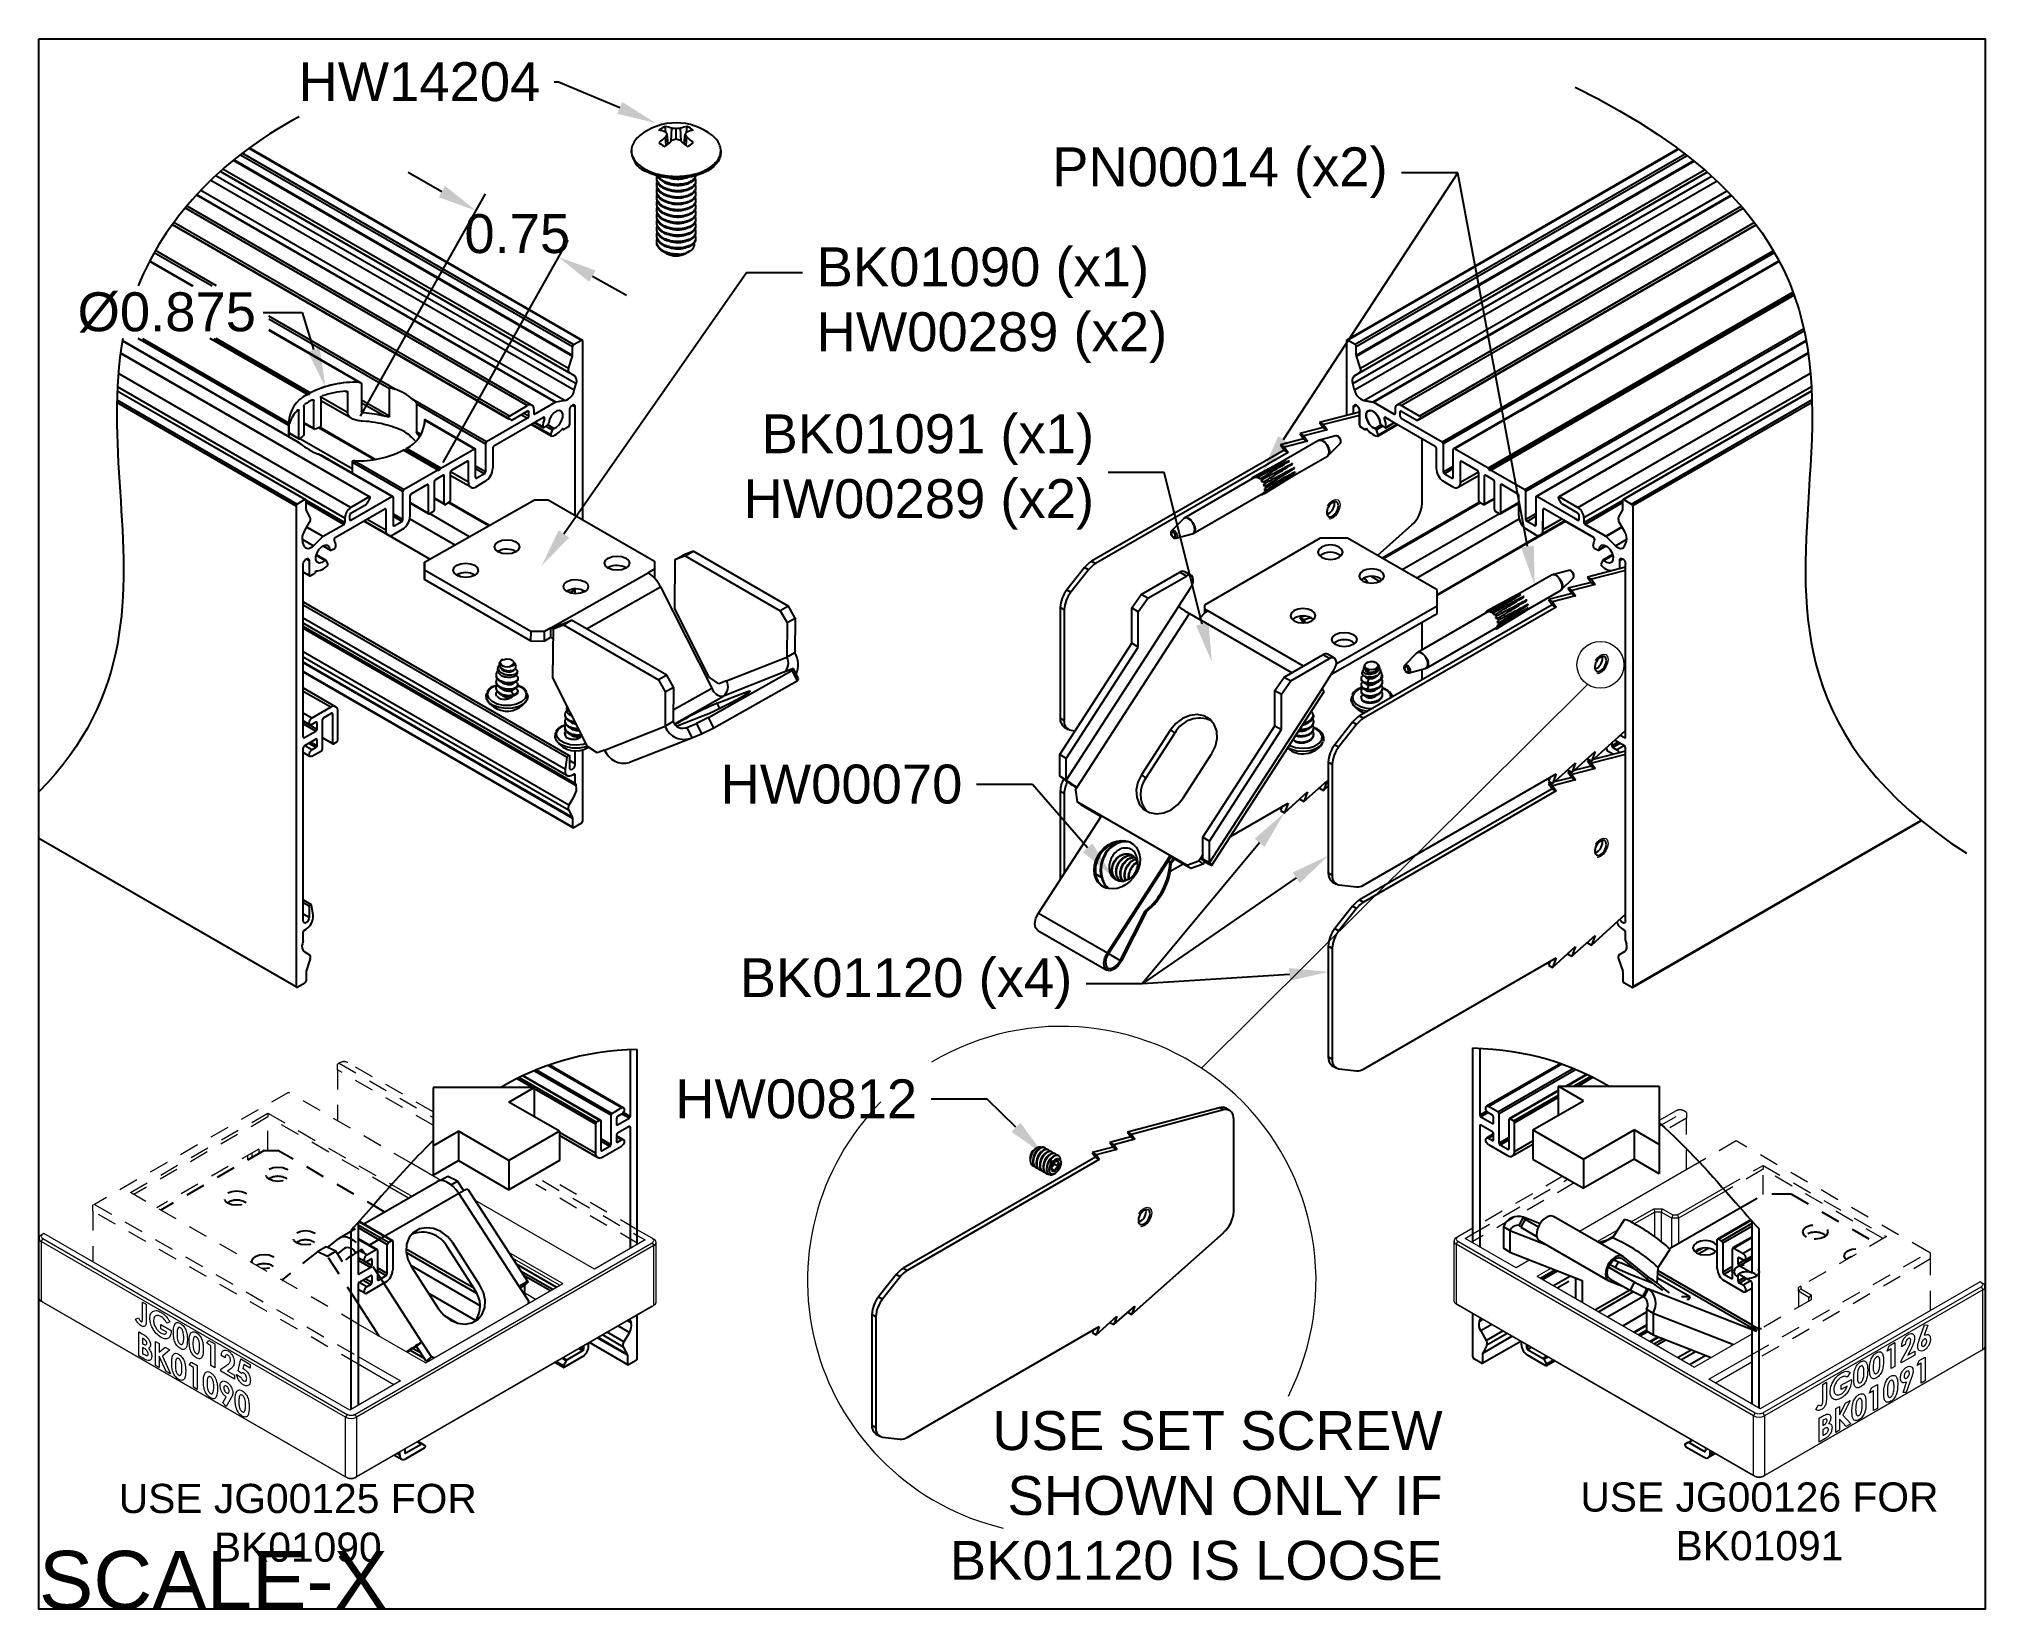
# Model space of a CAD drawing. Extents: x 0 to 12.5, y -10.1 to 0.
import ezdxf
from ezdxf import colors
from ezdxf.entities.mleader import LeaderData, LeaderLine
from ezdxf.math import Vec2, Vec3

# ---------------------------------------------------------------- set-up
doc = ezdxf.new("R2010")
doc.units = 0
doc.header["$LTSCALE"] = 0.5
doc.header["$MEASUREMENT"] = 0
doc.linetypes.add('HIDDEN', pattern=[0.375, 0.25, -0.125])
doc.layers.get('Defpoints').update_dxf_attribs({"linetype": 'CONTINUOUS'})
for name, color, linetype in [('Brackets', 181, 'CONTINUOUS'), ('Dimension', 10, 'CONTINUOUS'), ('FAB DWG', 221, 'CONTINUOUS'), ('Hardware', 242, 'CONTINUOUS'), ('Housing', 150, 'CONTINUOUS')]:
    doc.layers.add(name, color=color, linetype=linetype)
doc.layers.add('Jig', color=41, linetype='CONTINUOUS', lineweight=13)
doc.layers.add('Text-Unprinted', color=131, linetype='CONTINUOUS', plot=False)
doc.styles.add('LSAD_Standard', font='arial.ttf')
doc.styles.get("Standard").update_dxf_attribs({"font": 'arial.ttf'})
doc.dimstyles.get("Standard").update_dxf_attribs({"dimtxt": 0.18, "dimasz": 0.18, "dimexe": 0.18, "dimexo": 0.0625, "dimgap": 0.09, "dimtad": 0, "dimtih": 1, "dimtoh": 1, "dimdec": 4, "dimzin": 0, "dimdsep": 46, "dimtxsty": 'Standard', "dimcen": 0.09, "dimadec": 0, "dimazin": 0, "dimtfac": 1, "dimtdec": 4, "dimtofl": 0, "dimtmove": 0, "dimatfit": 3, "dimfxl": 1, "dimtolj": 1, "dimtzin": 0, "dimarcsym": 0})

msp = doc.modelspace()

# ---------------------------------------------------------------- texts
at = {"layer": 'FAB DWG', "transparency": 16777216}
for s, width, insert, char_height, attachment_point in [('USE SET SCREW SHOWN ONLY IF BK01120 IS LOOSE', 4.090504, (9.0141, -9.8993), 0.25, 9), ('USE JG00125 FOR BK01090', 2.949978, (1.6622, -9.5308), 0.1875, 5), ('USE JG00126 FOR BK01091', 2.949978, (11.0491, -9.5215), 0.1875, 5)]:
    msp.add_mtext_dynamic_manual_height_columns(s, width=width, gutter_width=0.625, heights=[0], dxfattribs=dict(at, insert=insert, char_height=char_height, attachment_point=attachment_point))
at = {"layer": 'Text-Unprinted', "ltscale": 0.5, "transparency": 16777216, "style": 'LSAD_Standard'}
msp.add_attdef('SCALE-X', (0, -10.0847), 'XEffectiveScaleFactor', height=0.375, dxfattribs=at)

# ---------------------------------------------------------------- blocks, each defined once
blk = doc.blocks.new('*D0')
at = {"layer": 'Defpoints', "color": 0, "transparency": 16777216}
for p in [(2.806, -1.103), (2.041, -2.466), (2.571, -2.763)]:
    blk.add_point(p, dxfattribs=at)
at = {"layer": 'FAB DWG', "color": 0, "lineweight": -2, "transparency": 16777216}
for p, q in [((2.588, -0.981), (2.371, -0.858)), ((2.065, -2.422), (2.868, -0.994)), ((2.596, -2.72), (3.398, -1.292)), ((3.555, -1.524), (3.773, -1.646))]:
    blk.add_line(p, q, dxfattribs=at)
at = {"layer": 'FAB DWG', "color": 0, "transparency": 16777216}
for points in [[(2.609, -0.944), (2.568, -1.017), (2.806, -1.103)], [(3.575, -1.487), (3.534, -1.56), (3.337, -1.401)]]:
    blk.add_solid(points, dxfattribs=at)
at = {"layer": 'FAB DWG', "color": 0, "transparency": 16777216, "insert": (3.072, -1.252), "char_height": 0.25, "attachment_point": 5}
blk.add_mtext('\\A1;0.75', dxfattribs=at)
blk = doc.blocks.new('*D1')
at = {"layer": 'Defpoints', "color": 0, "transparency": 16777216}
for p in [(1.839, -2.234), (2.225, -3.469)]:
    blk.add_point(p, dxfattribs=at)
at = {"layer": 'FAB DWG', "color": 0, "lineweight": -2, "transparency": 16777216}
for p, q in [((1.44, -1.757), (1.69, -1.757)), ((1.69, -1.757), (1.764, -1.995))]:
    blk.add_line(p, q, dxfattribs=at)
blk.add_arc((2.032, -2.852), 0.647, 96.6003, 118.4069, dxfattribs=at)
at = {"layer": 'FAB DWG', "color": 0, "transparency": 16777216}
blk.add_solid([(1.804, -1.983), (1.725, -2.008), (1.839, -2.234)], dxfattribs=at)
at = {"layer": 'FAB DWG', "color": 0, "transparency": 16777216, "insert": (0.821, -1.757), "char_height": 0.25, "attachment_point": 5}
blk.add_mtext('\\A1;%%c0.875', dxfattribs=at)

# ---------------------------------------------------------------- dimensions: what is measured, and where the dimension line sits
at = {"layer": 'FAB DWG', "transparency": 16777216}
dim = msp.add_linear_dim(base=(2.8064, -1.1032), p1=(2.5713, -2.7635), p2=(2.041, -2.4655), angle=150.66877, text='0.75', dimstyle='Standard', override={"dimtxt": 0.25, "dimasz": 0.25, "dimexe": 0.125, "dimexo": 0.05, "dimgap": 0.06, "dimdec": 3, "dimadec": 3, "dimtdec": 3}, dxfattribs=at)
dim.commit()
dim.dimension.update_dxf_attribs({"geometry": '*D0', "text_midpoint": (3.0716, -1.2522), "dimtype": 129})
dim = msp.add_diameter_dim_2p(p1=(2.2246, -3.4693), p2=(1.8389, -2.2339), text='%%c0.875', dimstyle='Standard', override={"dimtxt": 0.25, "dimasz": 0.25, "dimexe": 0.125, "dimexo": 0.05, "dimgap": 0.06, "dimdec": 3, "dimcen": 0, "dimadec": 3, "dimtdec": 3}, dxfattribs=at)
dim.commit()
dim.dimension.update_dxf_attribs({"geometry": '*D1', "text_midpoint": (0.8211, -1.7566)})

# ---------------------------------------------------------------- linework, layer by layer
at = {"layer": 'Brackets', "transparency": 16777216}
for p, q in [((8.2471, -2.4965), (8.0982, -2.5345)), ((8.4803, -2.3968), (8.2231, -2.4624)), ((8.2231, -2.4624), (8.2485, -2.477)), ((8.2231, -2.4624), (8.2471, -2.4965)), ((8.2471, -2.4965), (8.2725, -2.5112)), ((8.4803, -2.4179), (8.2485, -2.477)), ((8.2485, -2.477), (8.2725, -2.5112)), ((8.1221, -2.5687), (7.9732, -2.6067)), ((7.9732, -2.6067), (7.9986, -2.6213)), ((7.9732, -2.6067), (7.9972, -2.6408)), ((8.1475, -2.5833), (7.9986, -2.6213)), ((7.9986, -2.6213), (8.0225, -2.6554)), ((8.0982, -2.5345), (8.1235, -2.5492)), ((8.0982, -2.5345), (8.1221, -2.5687)), ((8.1221, -2.5687), (8.1475, -2.5833)), ((8.2725, -2.5112), (8.1235, -2.5492)), ((8.1235, -2.5492), (8.1475, -2.5833)), ((7.9972, -2.6408), (6.7602, -3.3547)), ((8.0225, -2.6554), (6.7856, -3.3693)), ((7.9972, -2.6408), (8.0225, -2.6554)), ((2.4758, -3.3605), (3.1828, -2.9595)), ((3.1828, -2.9595), (3.2712, -2.9599)), ((3.2712, -2.9599), (3.9536, -3.3539)), ((8.2279, -3.2069), (7.4844, -3.636)), ((8.4047, -3.2069), (8.2279, -3.2069)), ((8.9792, -3.5385), (8.4047, -3.2069)), ((2.4758, -3.3605), (2.4753, -3.4218)), ((2.4758, -3.4111), (2.4758, -3.3605)), ((2.949, -3.2907), (2.9464, -3.2922)), ((3.9536, -3.3539), (3.9536, -3.4044)), ((4.0835, -3.346), (4.0812, -3.6563)), ((4.0835, -3.346), (4.1363, -3.316)), ((4.1503, -3.3198), (4.0835, -3.346)), ((4.2031, -3.2898), (4.1363, -3.316)), ((4.1503, -3.3198), (4.2031, -3.2898)), ((4.1503, -3.3198), (4.7605, -3.6721)), ((4.2031, -3.2898), (4.8134, -3.6421)), ((6.7602, -3.3547), (6.7856, -3.3693)), ((2.4753, -3.4724), (2.4758, -3.4111)), ((2.4753, -3.4218), (2.4753, -3.4724)), ((3.1577, -3.8663), (2.4753, -3.4724)), ((3.1581, -3.805), (2.4758, -3.4111)), ((3.2885, -3.7817), (3.9116, -3.4282)), ((3.6561, -3.3954), (3.6535, -3.397)), ((3.9536, -3.4044), (3.9116, -3.4282)), ((3.9536, -3.4044), (3.9532, -3.4622)), ((6.7147, -3.3955), (6.6018, -3.539)), ((6.7401, -3.4102), (6.6272, -3.5537)), ((6.7401, -3.4102), (6.7147, -3.3955)), ((7.0788, -3.5681), (7.3269, -3.4249)), ((7.1211, -3.5925), (7.3691, -3.4493)), ((7.3691, -3.4493), (7.3269, -3.4249)), ((7.4004, -3.4462), (7.3581, -3.4218)), ((9.9683, -3.4899), (9.8193, -3.5279)), ((10.1893, -3.3933), (9.9443, -3.4557)), ((9.9443, -3.4557), (9.9697, -3.4704)), ((9.9443, -3.4557), (9.9683, -3.4899)), ((9.9683, -3.4899), (9.9937, -3.5045)), ((10.1893, -3.4144), (9.9697, -3.4704)), ((9.9697, -3.4704), (9.9937, -3.5045)), ((3.5169, -3.7886), (3.9924, -3.5189)), ((3.9924, -3.5189), (4.321, -4.1695)), ((6.6018, -3.539), (6.6272, -3.5537)), ((7.0181, -3.6541), (7.0788, -3.5681)), ((7.0604, -3.6786), (7.1211, -3.5925)), ((7.1211, -3.5925), (7.0788, -3.5681)), ((7.319, -3.6445), (7.3976, -3.5231)), ((8.9792, -3.6405), (8.9792, -3.5385)), ((9.8433, -3.562), (9.6943, -3.6)), ((9.6943, -3.6), (9.7197, -3.6147)), ((9.6943, -3.6), (9.7183, -3.6342)), ((9.8687, -3.5767), (9.7197, -3.6147)), ((9.7197, -3.6147), (9.7437, -3.6488)), ((9.8193, -3.5279), (9.8447, -3.5425)), ((9.8193, -3.5279), (9.8433, -3.562)), ((9.8433, -3.562), (9.8687, -3.5767)), ((9.9937, -3.5045), (9.8447, -3.5425)), ((9.8447, -3.5425), (9.8687, -3.5767)), ((3.3543, -3.7596), (3.4211, -3.7333)), ((3.3683, -3.7633), (3.4211, -3.7333)), ((4.0314, -4.0857), (3.4211, -3.7333)), ((4.3051, -4.0998), (4.0812, -3.6563)), ((4.8134, -3.6421), (4.7605, -3.6721)), ((4.7605, -3.6721), (4.8044, -3.7488)), ((4.8044, -3.7488), (4.8027, -3.9709)), ((4.8044, -3.7488), (4.8572, -3.7189)), ((4.8572, -3.7189), (4.8134, -3.6421)), ((4.8572, -3.7189), (4.8555, -3.941)), ((6.559, -3.6513), (6.559, -4.3623)), ((6.5843, -3.6659), (6.559, -3.6513)), ((6.5843, -3.6659), (6.5843, -4.3769)), ((7.319, -3.6445), (6.5978, -4.7597)), ((6.6672, -4.8059), (7.3884, -3.6907)), ((7.0604, -3.6786), (7.0181, -3.6541)), ((7.0181, -3.881), (7.0181, -3.6541)), ((7.0604, -3.9054), (7.0604, -3.6786)), ((7.3884, -3.6907), (7.4521, -3.7274)), ((8.0464, -4.0704), (7.4521, -3.7274)), ((7.4844, -3.636), (7.4844, -3.6605)), ((7.4844, -3.6605), (7.5064, -3.6732)), ((7.4844, -3.6605), (7.4844, -3.6893)), ((8.1205, -4.0276), (7.5064, -3.6732)), ((8.1297, -3.7075), (8.0982, -3.7155)), ((8.0982, -3.7155), (8.1235, -3.7302)), ((8.0982, -3.7155), (8.1221, -3.7497)), ((8.17, -3.7183), (8.1235, -3.7302)), ((8.1235, -3.7302), (8.1368, -3.749)), ((8.2975, -4.0827), (8.9792, -3.6893)), ((8.3317, -4.0142), (8.9792, -3.6405)), ((9.7183, -3.6342), (8.4814, -4.348)), ((9.7437, -3.6488), (8.5068, -4.3627)), ((8.8824, -3.9235), (8.8824, -3.7452)), ((8.9792, -3.6893), (8.9792, -3.6405)), ((9.7183, -3.6342), (9.7437, -3.6488)), ((3.1581, -3.805), (3.1577, -3.8663)), ((3.1577, -3.8663), (3.2461, -3.8668)), ((3.2465, -3.8055), (3.1581, -3.805)), ((3.2461, -3.8668), (3.2465, -3.8055)), ((3.288, -3.8429), (3.2461, -3.8668)), ((3.2885, -3.7817), (3.2465, -3.8055)), ((3.288, -3.8429), (3.2885, -3.7817)), ((3.3015, -3.7895), (3.2992, -4.0999)), ((3.3543, -3.7596), (3.3015, -3.7895)), ((3.3015, -3.7895), (3.3683, -3.7633)), ((3.3683, -3.7633), (3.9786, -4.1156)), ((8.1221, -3.7497), (8.1192, -3.7504)), ((8.1221, -3.7497), (8.1233, -3.7503)), ((4.4149, -4.1233), (4.8027, -3.9709)), ((4.8027, -3.9709), (4.8555, -3.941)), ((6.5555, -4.5963), (7.0181, -3.881)), ((6.5978, -4.6207), (7.0604, -3.9054)), ((7.0604, -3.9054), (7.0181, -3.881)), ((7.9978, -4.0984), (8.2458, -3.9553)), ((8.0401, -4.1228), (8.2881, -3.9797)), ((8.2881, -3.9797), (8.2458, -3.9553)), ((8.3193, -3.9766), (8.2771, -3.9522)), ((3.5231, -4.5433), (3.2992, -4.0999)), ((4.0314, -4.0857), (3.9786, -4.1156)), ((3.9786, -4.1156), (4.0224, -4.1924)), ((4.0752, -4.1624), (4.0314, -4.0857)), ((4.3005, -4.3585), (4.8352, -4.0552)), ((4.3673, -4.142), (4.3051, -4.0998)), ((4.3341, -4.425), (4.8688, -4.1217)), ((4.4149, -4.1233), (4.3673, -4.142)), ((4.7834, -4.0678), (4.3956, -4.2202)), ((4.8453, -4.0435), (4.7834, -4.0678)), ((4.8453, -4.0435), (4.8352, -4.0552)), ((4.8352, -4.0552), (4.8688, -4.1217)), ((4.8789, -4.11), (4.8453, -4.0435)), ((4.8688, -4.1217), (4.8789, -4.11)), ((7.937, -4.1845), (7.9978, -4.0984)), ((7.9793, -4.2089), (8.0401, -4.1228)), ((7.9978, -4.0984), (8.0401, -4.1228)), ((8.2379, -4.1749), (8.3165, -4.0534)), ((8.8824, -4.1166), (8.8824, -4.0485)), ((4.0224, -4.1924), (4.0207, -4.4145)), ((4.0224, -4.1924), (4.0752, -4.1624)), ((4.0752, -4.1624), (4.0735, -4.3845)), ((4.0741, -4.3095), (4.321, -4.1695)), ((4.0819, -4.3981), (4.3956, -4.2202)), ((4.3566, -4.2667), (4.5326, -4.1975)), ((4.5392, -4.2107), (4.5326, -4.1975)), ((8.2379, -4.1749), (7.5167, -5.2901)), ((7.5326, -5.3062), (8.2538, -4.1911)), ((7.937, -4.1845), (7.9793, -4.2089)), ((7.937, -4.4114), (7.937, -4.1845)), ((7.9793, -4.4358), (7.9793, -4.2089)), ((4.2675, -4.3479), (4.0982, -4.4145)), ((4.3005, -4.3585), (4.2222, -4.3969)), ((4.3341, -4.425), (4.3005, -4.3585)), ((4.3735, -4.3), (4.3566, -4.2667)), ((6.559, -4.3623), (6.5843, -4.3769)), ((8.4814, -4.348), (8.5068, -4.3627)), ((3.6329, -4.5669), (4.0207, -4.4145)), ((4.1813, -4.4938), (3.7935, -4.6462)), ((4.0735, -4.3845), (4.0207, -4.4145)), ((4.1473, -4.4263), (4.1603, -4.4213)), ((4.1603, -4.4213), (4.2222, -4.3969)), ((4.1603, -4.4213), (4.1939, -4.4878)), ((4.1939, -4.4878), (4.2558, -4.4635)), ((4.2222, -4.3969), (4.2558, -4.4635)), ((4.2558, -4.4635), (4.3341, -4.425)), ((6.5849, -4.4195), (6.6102, -4.4342)), ((6.6272, -4.4397), (6.6547, -4.4429)), ((7.2676, -4.437), (7.0813, -4.7251)), ((7.1085, -4.7468), (7.2948, -4.4587)), ((7.2676, -4.437), (7.2948, -4.4587)), ((7.4744, -5.1267), (7.937, -4.4114)), ((7.5167, -5.1511), (7.9793, -4.4358)), ((7.937, -4.4114), (7.9793, -4.4358)), ((8.4359, -4.3889), (8.323, -4.5324)), ((8.4613, -4.4035), (8.3484, -4.547)), ((8.4613, -4.4035), (8.4359, -4.3889)), ((9.9697, -4.6382), (10.1893, -4.4407)), ((3.5853, -4.5856), (3.5231, -4.5433)), ((3.6329, -4.5669), (3.5853, -4.5856)), ((6.5978, -4.6207), (6.5555, -4.5963)), ((6.5555, -4.7353), (6.5555, -4.5963)), ((6.5978, -4.7597), (6.5978, -4.6207)), ((7.3464, -4.8781), (7.5328, -4.59)), ((8.323, -4.5324), (8.3484, -4.547)), ((9.8447, -4.7103), (9.9937, -4.5764)), ((9.946, -4.6193), (9.9443, -4.6235)), ((9.9443, -4.6235), (9.9697, -4.6382)), ((9.9937, -4.5764), (9.9697, -4.6382)), ((10.1893, -4.5954), (9.9697, -4.6514)), ((10.1893, -4.5743), (9.982, -4.6271)), ((6.5978, -4.7597), (6.5555, -4.7353)), ((7.0813, -4.7251), (7.1085, -4.7468)), ((8.2801, -4.6446), (8.2801, -5.3556)), ((8.3055, -4.6593), (8.2801, -4.6446)), ((8.3055, -4.6593), (8.3055, -5.3703)), ((8.5068, -5.4345), (9.7437, -4.7206)), ((9.7037, -4.7437), (9.6943, -4.7678)), ((9.7197, -4.7825), (9.8687, -4.6485)), ((9.7437, -4.7206), (9.7197, -4.7825)), ((9.8433, -4.743), (9.732, -4.7714)), ((9.821, -4.6914), (9.8193, -4.6957)), ((9.8193, -4.6957), (9.8447, -4.7103)), ((9.8352, -4.7048), (9.8193, -4.7089)), ((9.8193, -4.7089), (9.8447, -4.7235)), ((9.8193, -4.7089), (9.8433, -4.743)), ((9.8433, -4.743), (9.8687, -4.7577)), ((9.8687, -4.6485), (9.8447, -4.7103)), ((9.9937, -4.6855), (9.8447, -4.7235)), ((9.8447, -4.7235), (9.8687, -4.7577)), ((9.9683, -4.6709), (9.857, -4.6993)), ((9.9602, -4.6327), (9.9443, -4.6367)), ((9.9443, -4.6367), (9.9697, -4.6514)), ((9.9443, -4.6367), (9.9683, -4.6709)), ((9.9683, -4.6709), (9.9937, -4.6855)), ((9.9697, -4.6514), (9.9937, -4.6855)), ((6.559, -4.8323), (6.559, -5.3982)), ((6.5843, -4.8469), (6.559, -4.8323)), ((6.5843, -4.8469), (6.5843, -5.3589)), ((6.6571, -4.8216), (6.6672, -4.8059)), ((6.6571, -4.8216), (6.6674, -4.8994)), ((7.9986, -4.9701), (8.1475, -4.8361)), ((8.1235, -4.898), (8.2725, -4.764)), ((8.1475, -4.8361), (8.1235, -4.898)), ((8.2248, -4.8069), (8.2231, -4.8112)), ((8.2231, -4.8112), (8.2485, -4.8258)), ((8.2725, -4.764), (8.2485, -4.8258)), ((8.2485, -4.8258), (8.2801, -4.7974)), ((9.7183, -4.8152), (8.4814, -5.529)), ((9.7437, -4.8298), (8.5068, -5.5437)), ((9.6943, -4.7678), (9.7197, -4.7825)), ((9.7102, -4.777), (9.6943, -4.781)), ((9.6943, -4.781), (9.7197, -4.7957)), ((9.6943, -4.781), (9.7183, -4.8152)), ((9.7183, -4.8152), (9.7437, -4.8298)), ((9.8687, -4.7577), (9.7197, -4.7957)), ((9.7197, -4.7957), (9.7437, -4.8298)), ((7.3711, -5.3056), (6.6674, -4.8994)), ((6.6674, -4.8994), (6.6946, -4.9211)), ((6.8205, -4.9938), (6.6946, -4.9211)), ((7.6514, -5.1225), (8.0225, -4.9083)), ((7.9825, -4.9314), (7.9732, -4.9554)), ((7.9732, -4.9554), (7.9986, -4.9701)), ((8.0225, -4.9083), (7.9986, -4.9701)), ((8.0998, -4.8791), (8.0982, -4.8833)), ((8.0982, -4.8833), (8.1235, -4.898)), ((7.4744, -5.2397), (7.4593, -5.263)), ((7.4744, -5.1267), (7.5167, -5.1511)), ((7.4744, -5.2657), (7.4744, -5.1267)), ((7.5167, -5.2901), (7.5167, -5.1511)), ((7.2657, -5.3451), (7.3474, -5.2979)), ((7.3983, -5.3273), (7.2674, -5.2517)), ((7.3711, -5.3056), (7.4492, -5.2787)), ((7.3983, -5.3273), (7.3711, -5.3056)), ((7.4763, -5.3004), (7.3983, -5.3273)), ((7.4593, -5.263), (7.4492, -5.2787)), ((7.4492, -5.2787), (7.4763, -5.3004)), ((7.4593, -5.263), (7.4865, -5.2847)), ((7.4744, -5.2657), (7.5167, -5.2901)), ((7.4865, -5.2847), (7.4763, -5.3004)), ((8.2801, -5.3556), (8.3055, -5.3703)), ((8.306, -5.4129), (8.3314, -5.4275)), ((8.3484, -5.433), (8.4613, -5.4462)), ((8.4359, -5.5699), (8.323, -5.7134)), ((8.4613, -5.5845), (8.3484, -5.728)), ((8.4613, -5.5845), (8.4359, -5.5699)), ((8.4814, -5.529), (8.5068, -5.5437)), ((9.9697, -5.8192), (10.1893, -5.6217)), ((8.323, -5.7134), (8.3484, -5.728)), ((8.2801, -5.8256), (8.2801, -6.5366)), ((8.3055, -5.8403), (8.2801, -5.8256)), ((8.3055, -5.8403), (8.3055, -6.5513)), ((9.7197, -5.9635), (9.8687, -5.8295)), ((9.821, -5.8724), (9.8193, -5.8767)), ((9.8447, -5.8913), (9.9937, -5.7574)), ((9.8687, -5.8295), (9.8447, -5.8913)), ((9.946, -5.8003), (9.9443, -5.8045)), ((9.9443, -5.8045), (9.9697, -5.8192)), ((9.9937, -5.7574), (9.9697, -5.8192)), ((8.5068, -6.6155), (9.7437, -5.9016)), ((9.7037, -5.9247), (9.6943, -5.9488)), ((9.6943, -5.9488), (9.7197, -5.9635)), ((9.7437, -5.9016), (9.7197, -5.9635)), ((9.8193, -5.8767), (9.8447, -5.8913)), ((8.2801, -6.5366), (8.3055, -6.5513)), ((8.306, -6.5939), (8.3314, -6.6085)), ((8.3484, -6.614), (8.4613, -6.6272)), ((2.0857, -7.6101), (2.5545, -7.339)), ((2.6257, -7.3048), (2.5785, -7.3321)), ((2.6879, -7.3345), (2.6257, -7.3048)), ((2.6469, -7.3582), (2.6879, -7.3345)), ((2.7285, -7.3971), (2.6879, -7.3345)), ((2.6974, -7.4143), (2.222, -7.6887)), ((2.6974, -7.4143), (3.0823, -8.0095)), ((2.755, -7.3873), (3.14, -7.9826)), ((9.5064, -7.6197), (9.5336, -7.5666)), ((9.5168, -7.6319), (9.5064, -7.6197)), ((9.544, -7.5788), (9.5168, -7.6319)), ((9.5336, -7.5666), (9.544, -7.5788)), ((9.5438, -7.5705), (9.5336, -7.5666)), ((9.6411, -7.6085), (9.5438, -7.5705)), ((9.544, -7.5788), (9.6306, -7.6288)), ((10.4716, -7.7689), (10.9257, -7.5066)), ((2.8321, -8.0026), (2.6574, -7.7325)), ((9.4471, -7.6523), (9.4049, -7.6279)), ((9.4049, -7.6279), (9.4049, -7.7669)), ((9.4471, -7.6523), (9.4471, -7.7913)), ((9.4471, -7.6523), (9.6781, -7.7428)), ((9.5168, -7.6319), (9.6209, -7.692)), ((2.7981, -8.0297), (2.6234, -7.7596)), ((9.4471, -7.7913), (9.4049, -7.7669)), ((9.4471, -7.7913), (9.9098, -7.9725)), ((10.1442, -7.8547), (10.1134, -7.8426)), ((10.1257, -7.8907), (10.1442, -7.8547)), ((2.4592, -8.3692), (2.2149, -7.9915)), ((2.3922, -7.8856), (2.5669, -8.1557)), ((9.8675, -7.956), (9.8675, -8.0879)), ((9.9098, -7.9725), (9.9098, -8.1124)), ((10.0725, -7.884), (10.2477, -7.9851)), ((10.0889, -7.9622), (10.2205, -8.0382)), ((10.2205, -8.0382), (10.2477, -7.9851)), ((10.223, -7.9347), (10.3665, -7.9909)), ((10.2477, -7.9851), (10.3257, -8.0238)), ((10.3965, -7.929), (10.9935, -8.2736)), ((10.3975, -7.9096), (11.0004, -8.2576)), ((2.186, -8.3312), (2.0504, -8.1215)), ((3.0823, -8.0095), (3.1438, -8.1045)), ((3.0894, -8.0205), (3.1201, -8.0028)), ((3.1201, -8.068), (3.1201, -8.0028)), ((3.1438, -8.1045), (3.1415, -8.1215)), ((10.2985, -8.0769), (10.2205, -8.0382)), ((10.3257, -8.0238), (10.2985, -8.0769)), ((10.2985, -8.0769), (10.3087, -8.0809)), ((10.3087, -8.0809), (10.3359, -8.0278)), ((10.3257, -8.0238), (10.3359, -8.0278)), ((10.3359, -8.0278), (11.0307, -8.2999)), ((10.3238, -8.1584), (10.3661, -8.1828)), ((10.3238, -8.1584), (10.3238, -8.2974)), ((10.3661, -8.1828), (10.3661, -8.3218)), ((10.3661, -8.1828), (10.8829, -8.3853)), ((2.4252, -8.3964), (2.4592, -8.3692)), ((2.5206, -8.4642), (2.4592, -8.3692)), ((10.3238, -8.2974), (10.3661, -8.3218)), ((10.3661, -8.3218), (10.7395, -8.4681)), ((11.0004, -8.2776), (10.9935, -8.2736)), ((2.4867, -8.4913), (2.4252, -8.3964)), ((2.5206, -8.4642), (2.4867, -8.4913)), ((2.4867, -8.4913), (2.4955, -8.4944)), ((2.5376, -8.4701), (2.5206, -8.4642))]:
    msp.add_line(p, q, dxfattribs=at)
at = {"layer": 'Brackets', "linetype": 'Continuous', "lineweight": 25, "transparency": 16777216}
for p, q in [((8.8824, -2.9841), (8.8824, -2.5663)), ((8.5956, -3.3171), (8.817, -3.1204)), ((7.5819, -6.8638), (6.9907, -7.0213)), ((7.6073, -6.8785), (7.5819, -6.8638)), ((7.6468, -6.882), (7.6214, -6.8674)), ((7.6073, -6.8785), (7.0161, -7.0359)), ((7.6727, -7.5299), (7.6727, -6.9392)), ((6.898, -7.1166), (6.7634, -7.1525)), ((7.0117, -7.051), (6.8771, -7.0869)), ((6.8771, -7.0869), (6.9025, -7.1015)), ((6.8771, -7.0869), (6.898, -7.1166)), ((6.898, -7.1166), (6.9234, -7.1313)), ((7.037, -7.0657), (6.9025, -7.1015)), ((6.9025, -7.1015), (6.9234, -7.1313)), ((6.9907, -7.0213), (7.0161, -7.0359)), ((6.9907, -7.0213), (7.0117, -7.051)), ((7.0117, -7.051), (7.037, -7.0657)), ((7.0161, -7.0359), (7.037, -7.0657)), ((6.7843, -7.1823), (5.5505, -7.8945)), ((6.8097, -7.1969), (5.5759, -7.9092)), ((6.7634, -7.1525), (6.7888, -7.1671)), ((6.7634, -7.1525), (6.7843, -7.1823)), ((6.7843, -7.1823), (6.8097, -7.1969)), ((6.9234, -7.1313), (6.7888, -7.1671)), ((6.7888, -7.1671), (6.8097, -7.1969)), ((7.0161, -8.1913), (7.6073, -7.6663)), ((5.505, -7.9354), (5.3921, -8.0789)), ((5.5303, -7.9501), (5.4174, -8.0936)), ((5.5303, -7.9501), (5.505, -7.9354)), ((5.5505, -7.8945), (5.5759, -7.9092)), ((5.3921, -8.0789), (5.4174, -8.0936)), ((5.3746, -8.2058), (5.3492, -8.1912)), ((5.3492, -8.1912), (5.3492, -8.9021)), ((5.3746, -8.2058), (5.3746, -8.9167)), ((6.7888, -8.3226), (6.9234, -8.203)), ((6.8783, -8.243), (6.9025, -8.2569)), ((6.9025, -8.2569), (7.037, -8.1374)), ((6.9234, -8.203), (6.9025, -8.2569)), ((6.992, -8.1774), (7.0161, -8.1913)), ((7.037, -8.1374), (7.0161, -8.1913)), ((5.5759, -8.9809), (6.8097, -8.2686)), ((6.7697, -8.2917), (6.7634, -8.3079)), ((6.7634, -8.3079), (6.7888, -8.3226)), ((6.8097, -8.2686), (6.7888, -8.3226)), ((5.3492, -8.9021), (5.3746, -8.9167)), ((5.3751, -8.9593), (5.4005, -8.9739)), ((5.4174, -8.9795), (5.5303, -8.9926))]:
    msp.add_line(p, q, dxfattribs=at)
at = {"layer": 'Brackets', "linetype": 'HIDDEN', "lineweight": 25, "transparency": 16777216}
for p, q in [((1.4468, -7.1377), (0.7827, -7.5211)), ((1.4468, -7.1377), (1.5352, -7.1377)), ((2.2176, -7.5317), (1.5352, -7.1377)), ((11.2541, -7.4195), (11.0773, -7.4195)), ((11.2541, -7.4195), (11.7955, -7.7319)), ((1.8529, -7.7607), (1.9251, -7.703)), ((1.7908, -7.7868), (1.5645, -7.9676)), ((1.8437, -7.7563), (1.7908, -7.7868)), ((1.7908, -7.7868), (1.8531, -7.8164)), ((1.9059, -7.7859), (1.8437, -7.7563)), ((1.8531, -7.8164), (1.9059, -7.7859)), ((1.9495, -7.8534), (1.9059, -7.7859)), ((1.9175, -7.8039), (1.9656, -7.7655)), ((1.9721, -7.7618), (1.9656, -7.7655)), ((1.5645, -7.9724), (1.5645, -7.9676)), ((11.035, -8.2975), (11.0004, -8.2776)), ((11.0207, -8.2695), (11.0207, -8.2894)), ((11.0427, -8.293), (11.0427, -8.2822)), ((11.0427, -8.2822), (11.0615, -8.2822))]:
    msp.add_line(p, q, dxfattribs=at)
at = {"layer": 'Brackets', "linetype": 'HIDDEN', "transparency": 16777216}
for p, q in [((10.9257, -7.5066), (11.0773, -7.4195)), ((1.9251, -7.703), (2.0857, -7.6101)), ((2.222, -7.6887), (2.0742, -7.774)), ((2.0504, -8.1215), (1.8531, -7.8164)), ((2.2149, -7.9915), (2.0742, -7.774)), ((11.0004, -8.2576), (11.0427, -8.2822))]:
    msp.add_line(p, q, dxfattribs=at)
at = {"layer": 'Brackets', "linetype": 'HIDDEN', "lineweight": 18, "transparency": 16777216, "flags": 128}
for points in [[(8.3567, -2.9923), (8.353, -3.016), (8.3424, -3.0403), (8.3266, -3.0617), (8.3079, -3.0768), (8.2892, -3.0832), (8.2734, -3.0802), (8.2628, -3.068), (8.2591, -3.0486), (8.2628, -3.0249), (8.2734, -3.0005), (8.2892, -2.9791), (8.3079, -2.9641), (8.3266, -2.9576), (8.3424, -2.9607), (8.353, -2.9728), (8.3567, -2.9923)], [(10.0779, -3.9856), (10.0742, -4.0093), (10.0636, -4.0337), (10.0478, -4.0551), (10.0291, -4.0701), (10.0104, -4.0766), (9.9946, -4.0735), (9.984, -4.0614), (9.9803, -4.0419), (9.984, -4.0182), (9.9946, -3.9939), (10.0104, -3.9725), (10.0291, -3.9574), (10.0478, -3.9509), (10.0636, -3.954), (10.0742, -3.9662), (10.0779, -3.9856)], [(10.0779, -5.1666), (10.0742, -5.1903), (10.0636, -5.2147), (10.0478, -5.2361), (10.0291, -5.2511), (10.0104, -5.2576), (9.9946, -5.2545), (9.984, -5.2424), (9.9803, -5.2229), (9.984, -5.1992), (9.9946, -5.1749), (10.0104, -5.1535), (10.0291, -5.1384), (10.0478, -5.1319), (10.0636, -5.135), (10.0742, -5.1472), (10.0779, -5.1666)], [(7.1469, -7.5381), (7.1432, -7.5618), (7.1326, -7.5862), (7.1168, -7.6075), (7.0981, -7.6226), (7.0795, -7.6291), (7.0636, -7.626), (7.0531, -7.6138), (7.0494, -7.5944), (7.0531, -7.5707), (7.0636, -7.5463), (7.0795, -7.525), (7.0981, -7.5099), (7.1168, -7.5034), (7.1326, -7.5065), (7.1432, -7.5187), (7.1469, -7.5381)]]:
    msp.add_lwpolyline(points, dxfattribs=at)
at = {"layer": 'Brackets', "linetype": 'Continuous', "lineweight": 25, "transparency": 16777216, "flags": 128}
for points in [[(8.3456, -2.9987), (8.3447, -2.9898), (8.3421, -2.9824), (8.3379, -2.9768), (8.3323, -2.9732), (8.3255, -2.9718), (8.318, -2.9727), (8.31, -2.9758), (8.3018, -2.981), (8.294, -2.9881), (8.2868, -2.9966), (8.2806, -3.0063), (8.2756, -3.0166), (8.2722, -3.0271), (8.2705, -3.0373), (8.2705, -3.0467), (8.2722, -3.0549), (8.2756, -3.0615), (8.2806, -3.0661), (8.2868, -3.0686), (8.294, -3.0689), (8.3018, -3.0668), (8.31, -3.0627), (8.318, -3.0565), (8.3255, -3.0487), (8.3323, -3.0395), (8.3379, -3.0294), (8.3421, -3.0189), (8.3447, -3.0085), (8.3456, -2.9987)], [(8.3202, -2.984), (8.3193, -2.9752), (8.3186, -2.9725)], [(10.0667, -3.992), (10.0659, -3.9832), (10.0633, -3.9758), (10.0591, -3.9702), (10.0535, -3.9666), (10.0467, -3.9652), (10.0392, -3.9661), (10.0311, -3.9692), (10.023, -3.9744), (10.0151, -3.9814), (10.008, -3.99), (10.0017, -3.9997), (9.9968, -4.01), (9.9934, -4.0205), (9.9916, -4.0307), (9.9916, -4.0401), (9.9934, -4.0483), (9.9968, -4.0548), (10.0017, -4.0595), (10.008, -4.062), (10.0151, -4.0622), (10.023, -4.0602), (10.0311, -4.056), (10.0392, -4.0499), (10.0467, -4.042), (10.0535, -4.0328), (10.0591, -4.0228), (10.0633, -4.0123), (10.0659, -4.0019), (10.0667, -3.992)], [(10.0413, -3.9774), (10.0405, -3.9686), (10.0398, -3.9659)], [(10.0667, -5.173), (10.0659, -5.1642), (10.0633, -5.1568), (10.0591, -5.1512), (10.0535, -5.1476), (10.0467, -5.1462), (10.0392, -5.1471), (10.0311, -5.1502), (10.023, -5.1554), (10.0151, -5.1624), (10.008, -5.171), (10.0017, -5.1807), (9.9968, -5.191), (9.9934, -5.2015), (9.9916, -5.2117), (9.9916, -5.2211), (9.9934, -5.2293), (9.9968, -5.2358), (10.0017, -5.2405), (10.008, -5.243), (10.0151, -5.2432), (10.023, -5.2412), (10.0311, -5.237), (10.0392, -5.2309), (10.0467, -5.223), (10.0535, -5.2138), (10.0591, -5.2038), (10.0633, -5.1933), (10.0659, -5.1829), (10.0667, -5.173)], [(10.0413, -5.1584), (10.0405, -5.1496), (10.0398, -5.1469)], [(7.6727, -6.9392), (7.6717, -6.925), (7.669, -6.9121), (7.6644, -6.9009), (7.6582, -6.8916), (7.6504, -6.8843), (7.6412, -6.8793), (7.6308, -6.8766), (7.6194, -6.8763), (7.6073, -6.8785)], [(7.1358, -7.5445), (7.1349, -7.5357), (7.1323, -7.5283), (7.1281, -7.5226), (7.1225, -7.5191), (7.1158, -7.5177), (7.1082, -7.5186), (7.1002, -7.5217), (7.0921, -7.5269), (7.0842, -7.5339), (7.077, -7.5425), (7.0708, -7.5521), (7.0659, -7.5625), (7.0625, -7.573), (7.0607, -7.5832), (7.0607, -7.5926), (7.0625, -7.6007), (7.0659, -7.6073), (7.0708, -7.6119), (7.077, -7.6144), (7.0842, -7.6147), (7.0921, -7.6127), (7.1002, -7.6085), (7.1082, -7.6023), (7.1158, -7.5945), (7.1225, -7.5853), (7.1281, -7.5753), (7.1323, -7.5648), (7.1349, -7.5544), (7.1358, -7.5445)], [(7.1104, -7.5299), (7.1095, -7.521), (7.1089, -7.5184)]]:
    msp.add_lwpolyline(points, dxfattribs=at)
at = {"layer": 'Brackets', "transparency": 16777216, "flags": 128}
for points in [[(3.0626, -3.2947), (3.0367, -3.3045), (3.0061, -3.3078), (2.9755, -3.3042), (2.9495, -3.2941), (2.9322, -3.2792), (2.9261, -3.2617), (2.9322, -3.2442), (2.9495, -3.2294), (2.9755, -3.2196), (3.0061, -3.2163), (3.0367, -3.2199), (3.0626, -3.23), (3.08, -3.2449), (3.0861, -3.2625), (3.08, -3.28), (3.0626, -3.2947)], [(2.7975, -3.4451), (2.7715, -3.4549), (2.7409, -3.4582), (2.7103, -3.4546), (2.6844, -3.4445), (2.667, -3.4296), (2.6609, -3.4121), (2.667, -3.3946), (2.6844, -3.3798), (2.7103, -3.37), (2.7409, -3.3667), (2.7715, -3.3703), (2.7975, -3.3804), (2.8148, -3.3953), (2.8209, -3.4129), (2.8148, -3.4303), (2.7975, -3.4451)], [(3.7697, -3.3994), (3.7438, -3.4092), (3.7132, -3.4126), (3.6826, -3.4089), (3.6566, -3.3989), (3.6393, -3.3839), (3.6332, -3.3664), (3.6393, -3.3489), (3.6566, -3.3341), (3.6826, -3.3243), (3.7132, -3.321), (3.7438, -3.3246), (3.7697, -3.3347), (3.7871, -3.3496), (3.7932, -3.3672), (3.7871, -3.3847), (3.7697, -3.3994)], [(8.2376, -3.3288), (8.2636, -3.3388), (8.2942, -3.3423), (8.3248, -3.3388), (8.3508, -3.3288), (8.3681, -3.3138), (8.3742, -3.2961), (8.3681, -3.2785), (8.3508, -3.2635), (8.3248, -3.2535), (8.2942, -3.25), (8.2636, -3.2535), (8.2376, -3.2635), (8.2203, -3.2785), (8.2142, -3.2961), (8.2203, -3.3138), (8.2376, -3.3288)], [(3.5046, -3.5498), (3.4786, -3.5596), (3.448, -3.563), (3.4174, -3.5593), (3.3915, -3.5493), (3.3741, -3.5343), (3.368, -3.5168), (3.3741, -3.4993), (3.3915, -3.4845), (3.4174, -3.4747), (3.448, -3.4714), (3.4786, -3.475), (3.5046, -3.4851), (3.5219, -3.5), (3.528, -3.5176), (3.5219, -3.5351), (3.5046, -3.5498)], [(7.3976, -3.5231), (7.4064, -3.5063), (7.4118, -3.4889), (7.4133, -3.4726), (7.4107, -3.4589), (7.4042, -3.449), (7.3945, -3.4439), (7.3824, -3.444), (7.3691, -3.4493)], [(8.5028, -3.4818), (8.5288, -3.4918), (8.5594, -3.4954), (8.59, -3.4918), (8.6159, -3.4818), (8.6333, -3.4669), (8.6394, -3.4492), (8.6333, -3.4315), (8.6159, -3.4165), (8.59, -3.4065), (8.5594, -3.403), (8.5288, -3.4065), (8.5028, -3.4165), (8.4855, -3.4315), (8.4794, -3.4492), (8.4855, -3.4669), (8.5028, -3.4818)], [(8.0609, -3.7369), (8.0868, -3.7469), (8.1174, -3.7504), (8.148, -3.7469), (8.174, -3.7369), (8.1913, -3.7219), (8.1974, -3.7042), (8.1913, -3.6866), (8.174, -3.6716), (8.148, -3.6616), (8.1174, -3.6581), (8.0868, -3.6616), (8.0609, -3.6716), (8.0435, -3.6866), (8.0374, -3.7042), (8.0435, -3.7219), (8.0609, -3.7369)], [(3.3015, -3.7901), (3.3, -3.7891), (3.2885, -3.7817)], [(8.326, -3.8899), (8.3087, -3.875), (8.3026, -3.8573), (8.3087, -3.8396), (8.326, -3.8246), (8.352, -3.8146), (8.3826, -3.8111), (8.4132, -3.8146), (8.4392, -3.8246), (8.4565, -3.8396), (8.4626, -3.8573), (8.4565, -3.875), (8.4392, -3.8899), (8.4132, -3.8999), (8.3826, -3.9035), (8.352, -3.8999), (8.326, -3.8899)], [(8.3165, -4.0534), (8.3254, -4.0366), (8.3308, -4.0193), (8.3323, -4.003), (8.3296, -3.9893), (8.3232, -3.9794), (8.3135, -3.9743), (8.3014, -3.9744), (8.2881, -3.9797)], [(4.5326, -4.1975), (4.5561, -4.1893), (4.5669, -4.1878), (4.5642, -4.1931), (4.5482, -4.2049), (4.5202, -4.2223), (4.4824, -4.2437), (4.438, -4.2674), (4.3905, -4.2916), (4.3438, -4.3143), (4.3016, -4.3336), (4.2675, -4.3479)], [(8.2379, -4.1749), (8.2469, -4.1825), (8.2523, -4.1878), (8.2539, -4.1908), (8.2538, -4.1911)], [(7.5328, -4.59), (7.556, -4.5426), (7.5666, -4.4929), (7.5638, -4.4449), (7.5477, -4.4024), (7.5196, -4.3689), (7.4819, -4.3471), (7.4375, -4.3388), (7.3901, -4.3447), (7.3436, -4.3642), (7.3016, -4.3958), (7.2676, -4.437)], [(7.0813, -4.7251), (7.058, -4.7724), (7.0474, -4.8221), (7.0503, -4.8702), (7.0664, -4.9127), (7.0945, -4.9461), (7.1322, -4.9679), (7.1765, -4.9762), (7.2239, -4.9704), (7.2705, -4.9509), (7.3125, -4.9193), (7.3464, -4.8781)], [(7.4593, -5.263), (7.467, -5.2674), (7.4734, -5.2707), (7.4782, -5.2729), (7.4813, -5.2739), (7.4824, -5.2736), (7.4816, -5.2721), (7.4789, -5.2695), (7.4744, -5.2657)], [(7.4865, -5.2847), (7.502, -5.2934), (7.5147, -5.3001), (7.5243, -5.3045), (7.5304, -5.3065), (7.5327, -5.306), (7.5311, -5.303), (7.5257, -5.2976), (7.5167, -5.2901)], [(2.6974, -7.4143), (2.6802, -7.3908), (2.6612, -7.3704), (2.6408, -7.3538), (2.6201, -7.3415), (2.5997, -7.3342), (2.5804, -7.332), (2.5631, -7.335), (2.5545, -7.339)], [(2.6574, -7.7325), (2.6234, -7.6914), (2.5814, -7.6597), (2.5349, -7.6402), (2.4875, -7.6344), (2.4431, -7.6427), (2.4054, -7.6645), (2.3773, -7.698), (2.3612, -7.7405), (2.3583, -7.7885), (2.369, -7.8382), (2.3922, -7.8856)], [(10.7781, -7.7499), (10.7756, -7.7458), (10.7582, -7.7308), (10.7323, -7.7208), (10.7017, -7.7173), (10.671, -7.7208), (10.6451, -7.7308), (10.6277, -7.7458), (10.6217, -7.7635), (10.6277, -7.7812), (10.6451, -7.7962)], [(10.0878, -7.8717), (10.1005, -7.8782), (10.147, -7.901), (10.189, -7.9204), (10.223, -7.9347)], [(10.2667, -7.9112), (10.2201, -7.8883), (10.1782, -7.869), (10.1442, -7.8547)], [(10.6451, -7.7962), (10.671, -7.8062), (10.7017, -7.8097), (10.7323, -7.8062), (10.7582, -7.7962), (10.7756, -7.7812), (10.7781, -7.7771)], [(3.0823, -8.0095), (3.1017, -7.9986), (3.1177, -7.9903), (3.1297, -7.9847), (3.1372, -7.9822), (3.1401, -7.9829), (3.1381, -7.9866), (3.1314, -7.9933), (3.1201, -8.0028)], [(2.5669, -8.1557), (2.6009, -8.1968), (2.6428, -8.2284), (2.6894, -8.248), (2.7368, -8.2538), (2.7811, -8.2455), (2.8189, -8.2237), (2.8469, -8.1902), (2.8631, -8.1477), (2.8659, -8.0997), (2.8553, -8.05), (2.8321, -8.0026)]]:
    msp.add_lwpolyline(points, dxfattribs=at)
at = {"layer": 'Brackets', "linetype": 'HIDDEN', "lineweight": 25, "transparency": 16777216, "flags": 128}
for points in [[(1.4786, -7.2581), (1.5046, -7.2481), (1.5352, -7.2446), (1.5658, -7.2481), (1.5918, -7.2581), (1.6091, -7.2731), (1.6152, -7.2908), (1.6091, -7.3085), (1.5918, -7.3235), (1.5658, -7.3335), (1.5352, -7.337), (1.5046, -7.3335), (1.4786, -7.3235), (1.4613, -7.3085), (1.4552, -7.2908), (1.4613, -7.2731), (1.4786, -7.2581)], [(1.2135, -7.4112), (1.2394, -7.4012), (1.27, -7.3977), (1.3006, -7.4012), (1.3266, -7.4112), (1.3439, -7.4262), (1.35, -7.4439), (1.3439, -7.4616), (1.3266, -7.4765), (1.3006, -7.4866), (1.27, -7.4901), (1.2394, -7.4866), (1.2135, -7.4765), (1.1961, -7.4616), (1.19, -7.4439), (1.1961, -7.4262), (1.2135, -7.4112)], [(11.3522, -7.6944), (11.3348, -7.6795), (11.3288, -7.6618), (11.3348, -7.6441), (11.3522, -7.6291), (11.3781, -7.6191), (11.4088, -7.6156), (11.4394, -7.6191), (11.4653, -7.6291), (11.4827, -7.6441), (11.4888, -7.6618), (11.4827, -7.6795), (11.4653, -7.6944), (11.4394, -7.7044), (11.4088, -7.708), (11.3781, -7.7044), (11.3522, -7.6944)], [(1.6554, -7.6664), (1.6814, -7.6563), (1.712, -7.6528), (1.7426, -7.6563), (1.7685, -7.6664), (1.7859, -7.6813), (1.792, -7.699), (1.7859, -7.7167), (1.7685, -7.7317), (1.7426, -7.7417), (1.712, -7.7452), (1.6814, -7.7417), (1.6554, -7.7317), (1.6381, -7.7167), (1.632, -7.699), (1.6381, -7.6813), (1.6554, -7.6664)], [(1.9251, -7.703), (1.9399, -7.6948), (1.9573, -7.6917), (1.9766, -7.6939), (1.997, -7.7013), (2.0177, -7.7135), (2.038, -7.7301), (2.0571, -7.7506), (2.0742, -7.774)], [(1.3695, -7.8598), (1.3668, -7.8521), (1.3729, -7.8344), (1.3902, -7.8194)], [(1.3902, -7.8194), (1.4162, -7.8094), (1.4468, -7.8059), (1.4774, -7.8094), (1.5034, -7.8194), (1.5207, -7.8344), (1.5268, -7.8521), (1.5207, -7.8698), (1.5034, -7.8847), (1.4774, -7.8948), (1.4468, -7.8983), (1.4334, -7.8967)], [(1.9656, -7.7655), (1.973, -7.7614), (1.9817, -7.7599), (1.9913, -7.761), (2.0016, -7.7647), (2.012, -7.7708), (2.0221, -7.7792), (2.0317, -7.7894), (2.037, -7.7963)], [(10.9102, -7.9495), (10.8929, -7.9345), (10.8868, -7.9169), (10.8929, -7.8992), (10.9102, -7.8842), (10.9362, -7.8742), (10.9668, -7.8707), (10.9974, -7.8742), (11.0234, -7.8842), (11.0407, -7.8992), (11.0468, -7.9169), (11.0407, -7.9345), (11.0234, -7.9495), (10.9974, -7.9595), (10.9668, -7.963), (10.9362, -7.9595), (10.9102, -7.9495)], [(11.6085, -7.8398), (11.6, -7.8325), (11.5939, -7.8148), (11.6, -7.7972), (11.6174, -7.7822), (11.6433, -7.7722), (11.6739, -7.7687), (11.7045, -7.7722), (11.7172, -7.7771)]]:
    msp.add_lwpolyline(points, dxfattribs=at)
at = {"layer": 'Brackets', "linetype": 'Continuous', "lineweight": 25, "transparency": 16777216}
for centre, radius, start, end in [((8.2443, -2.9829), 0.0759, 291.24328, 359.17013), ((8.6878, -2.9745), 0.1949, 311.54649, 357.18795), ((9.9655, -3.9763), 0.0759, 291.24328, 359.17013), ((9.9655, -5.1573), 0.0759, 291.24328, 359.17013), ((7.5974, -6.9123), 0.0509, 61.91649, 107.76515), ((7.0346, -7.5288), 0.0759, 291.24328, 359.17013), ((7.478, -7.5204), 0.1949, 311.54649, 357.18795), ((5.6354, -8.0349), 0.164, 121.1629, 142.65508), ((5.6607, -8.0496), 0.164, 121.1629, 142.65508), ((5.5403, -8.1998), 0.1913, 140.79731, 177.39662), ((5.5657, -8.2145), 0.1913, 140.79731, 177.39662), ((5.4122, -8.908), 0.0633, 174.61487, 234.07295), ((5.4292, -8.9254), 0.0553, 170.95844, 257.72155), ((5.5352, -8.9172), 0.0756, 266.30432, 302.52655)]:
    msp.add_arc(centre, radius, start, end, dxfattribs=at)
at = {"layer": 'Brackets', "transparency": 16777216}
for centre, radius, start, end in [((3.0049, -3.3967), 0.1199, 59.76787, 117.79383), ((6.8451, -3.495), 0.164, 121.15721, 142.65422), ((6.8705, -3.5096), 0.164, 121.15721, 142.65422), ((8.2942, -3.4066), 0.1096, 51.72711, 128.27289), ((2.7398, -3.5471), 0.1199, 59.76787, 117.79383), ((3.712, -3.5014), 0.1199, 59.76787, 117.79383), ((3.7947, -3.6137), 0.2192, 25.61668, 57.76891), ((7.3451, -3.4494), 0.0305, 64.69297, 126.60884), ((8.5594, -3.5597), 0.1096, 51.72711, 128.27289), ((3.4469, -3.6518), 0.1199, 59.76787, 117.79383), ((6.7501, -3.6599), 0.1913, 140.79726, 177.39826), ((6.7755, -3.6746), 0.1913, 140.79726, 177.39826), ((7.7198, -3.1162), 0.6632, 232.80985, 240.01886), ((7.5944, -3.8157), 0.1674, 121.67335, 148.18302), ((8.1174, -3.8147), 0.1096, 51.72711, 128.27289), ((3.2453, -3.9158), 0.0845, 48.72067, 59.59639), ((8.3826, -3.9678), 0.1096, 51.72711, 128.27289), ((4.7404, -4.0089), 0.073, 306.12498, 31.34433), ((4.7094, -4.0195), 0.1658, 338.5503, 28.25249), ((8.264, -3.9798), 0.0305, 64.69297, 126.60884), ((4.3526, -4.1613), 0.073, 306.12498, 31.34433), ((4.3906, -4.1472), 0.0731, 197.71046, 273.9152), ((5.1496, -6.1749), 2.0664, 112.56552, 120.97571), ((6.622, -4.3682), 0.0634, 174.61551, 234.07705), ((7.4546, -4.5431), 0.1808, 65.33497, 152.15844), ((8.5663, -4.4884), 0.164, 121.15721, 142.65422), ((8.5916, -4.503), 0.164, 121.15721, 142.65422), ((4.1424, -4.3682), 0.1302, 200.81675, 293.31139), ((4.1345, -4.3614), 0.0652, 200.81675, 293.31139), ((6.639, -4.3856), 0.0553, 170.96032, 257.7053), ((3.7566, -4.5186), 0.1328, 201.32429, 286.1256), ((8.4712, -4.6533), 0.1913, 140.79726, 177.39826), ((8.4966, -4.668), 0.1913, 140.79726, 177.39826), ((7.3453, -3.6944), 1.3066, 232.80874, 238.60731), ((7.2467, -4.8506), 0.1729, 143.08326, 218.37977), ((6.7356, -4.8378), 0.1767, 151.62072, 178.20896), ((6.7602, -4.8523), 0.1759, 152.35299, 178.23823), ((6.9986, -4.2314), 0.6632, 232.80985, 240.01886), ((8.3432, -5.3616), 0.0634, 174.61551, 234.07705), ((8.3602, -5.379), 0.0553, 170.96032, 257.7053), ((8.4662, -5.3708), 0.0756, 266.29085, 302.52045), ((8.5663, -5.6694), 0.164, 121.15721, 142.65422), ((8.5916, -5.684), 0.164, 121.15721, 142.65422), ((8.4712, -5.8343), 0.1913, 140.79726, 177.39826), ((8.4966, -5.849), 0.1913, 140.79726, 177.39826), ((8.3432, -6.5426), 0.0634, 174.61551, 234.07705), ((8.3602, -6.56), 0.0553, 170.96032, 257.7053), ((8.4662, -6.5518), 0.0756, 266.29085, 302.52045), ((2.7982, -7.555), 0.1732, 104.45219, 125.62721), ((9.5018, -7.6656), 0.104, 72.19193, 158.7551), ((9.4982, -7.6745), 0.0556, 81.36122, 156.45613), ((2.463, -7.8449), 0.1817, 27.97734, 112.99543), ((10.7017, -7.8739), 0.1096, 51.70935, 128.29065), ((2.6589, -8.1339), 0.1738, 323.32186, 36.80615), ((10.274, -8.1279), 0.0584, 328.47149, 53.58398), ((10.2666, -8.1218), 0.1168, 328.47149, 53.58398), ((3.2906, -9.81), 1.6635, 119.98697, 124.03091), ((11.0015, -8.2527), 0.0224, 248.99786, 267.22553), ((2.8418, -9.1182), 0.8334, 119.98697, 124.88844)]:
    msp.add_arc(centre, radius, start, end, dxfattribs=at)
at = {"layer": 'Brackets', "linetype": 'HIDDEN', "lineweight": 25, "transparency": 16777216}
for centre, radius, start, end in [((1.5352, -7.4195), 0.1151, 58.53869, 121.46131), ((1.27, -7.5726), 0.1151, 58.53869, 121.46131), ((1.712, -7.8277), 0.1151, 58.53869, 121.46131), ((11.4088, -7.7723), 0.1096, 51.72711, 128.27289), ((1.4468, -7.9808), 0.1151, 58.53869, 114.97137), ((2.9056, -9.2148), 1.6635, 119.98697, 127.1815), ((11.6739, -7.9253), 0.1096, 106.78226, 128.27289), ((1.5816, -7.9173), 0.0574, 250.88532, 252.67365), ((10.9668, -8.0273), 0.1096, 51.72711, 128.27289), ((11.0026, -8.2431), 0.032, 266.0815, 304.39713)]:
    msp.add_arc(centre, radius, start, end, dxfattribs=at)
at = {"layer": 'Dimension', "lineweight": 20, "transparency": 16777216}
msp.add_line((9.9451, -4.1455), (7.4652, -6.6093), dxfattribs=at)
at = {"layer": 'Dimension', "transparency": 16777216}
for p, q in [((3.1812, -6.7343), (2.5317, -6.7343)), ((2.5317, -6.7343), (2.5317, -7.2968)), ((3.0188, -6.828), (3.1812, -6.7343)), ((3.1812, -6.7343), (3.1812, -6.9218)), ((9.9189, -6.8186), (9.7565, -6.7249)), ((9.7565, -6.7249), (10.4061, -6.7249)), ((9.7565, -6.7249), (9.7565, -6.9124)), ((10.4061, -6.7249), (10.4061, -7.2874)), ((3.3436, -7.0155), (3.0188, -6.828)), ((9.5942, -7.0061), (9.9189, -6.8186)), ((2.5317, -7.1093), (2.6941, -7.0155)), ((3.0188, -7.203), (2.6941, -7.0155)), ((2.6941, -7.0155), (2.6941, -7.203)), ((3.3436, -7.0155), (3.0188, -7.203)), ((3.3436, -7.0155), (3.3436, -7.203)), ((9.5942, -7.0061), (9.9189, -7.1936)), ((9.5942, -7.0061), (9.5942, -7.1936)), ((9.9189, -7.1936), (10.2437, -7.0061)), ((10.4061, -7.0999), (10.2437, -7.0061)), ((10.2437, -7.0061), (10.2437, -7.1936)), ((2.5317, -7.2968), (2.6941, -7.203)), ((2.6941, -7.203), (3.0188, -7.3905)), ((3.0188, -7.203), (3.0188, -7.3905)), ((3.3436, -7.203), (3.0188, -7.3905)), ((9.5942, -7.1936), (9.9189, -7.3811)), ((10.2437, -7.1936), (9.9189, -7.3811)), ((9.9189, -7.1936), (9.9189, -7.3811)), ((10.4061, -7.2874), (10.2437, -7.1936))]:
    msp.add_line(p, q, dxfattribs=at)
at = {"layer": 'Dimension', "lineweight": 20, "transparency": 16777216}
msp.add_circle((10.0278, -4.0196), 0.1506, dxfattribs=at)
for start, end in [(333.01169, 120.81138), (135.37834, 256.6964)]:
    msp.add_arc((6.5686, -7.9742), 1.633, start, end, dxfattribs=at)
at = {"layer": 'Dimension', "transparency": 16777216}
for points, knots in [([(9.8662, -0.3098), (11.4822, -1.1088), (11.3727, -2.8058), (11.2633, -4.5027), (12.3781, -5.2301)], [0, 0, 0, 0, 1, 1.8864924, 1.8864924, 1.8864924, 1.8864924]), ([(0.5397, -1.9242), (0.4787, -2.2488), (0.5422, -3.2339), (0.6057, -4.219), (0, -4.8357)], [0.6336395, 0.6336395, 0.6336395, 0.6336395, 1, 1.7287953, 1.7287953, 1.7287953, 1.7287953]), ([(10.4061, -6.9614), (10.5832, -7.1169), (10.7896, -7.3518), (10.996, -7.5867), (11.0464, -7.6425)], [0.73655751, 0.73655751, 0.73655751, 0.73655751, 1, 1.08349413, 1.08349413, 1.08349413, 1.08349413]), ([(2.5317, -7.0754), (2.3994, -7.2039), (2.2271, -7.4), (2.0548, -7.596), (2.0044, -7.6518)], [0.79394609, 0.79394609, 0.79394609, 0.79394609, 1, 1.08349413, 1.08349413, 1.08349413, 1.08349413])]:
    msp.add_open_spline(points, degree=3, knots=knots, dxfattribs=at)
for points in [[(1.6715, -0.4993), (1.1444, -0.781), (0.8008, -1.1783), (0.6372, -1.5865)], [(3.8429, -6.4891), (3.4872, -6.4991), (3.2057, -6.5927), (2.9667, -6.7343)], [(9.2079, -6.4797), (9.5636, -6.4897), (9.8451, -6.5833), (10.0841, -6.7249)]]:
    msp.add_open_spline(points, degree=3, dxfattribs=at)
at = {"layer": 'Hardware', "linetype": 'Continuous', "lineweight": 25, "transparency": 16777216}
for p, q in [((4.0261, -0.6012), (4.0214, -0.5631)), ((4.0413, -0.6723), (4.0342, -0.6109)), ((4.0596, -0.6572), (4.0644, -0.5734)), ((4.0922, -0.6445), (4.0922, -0.5774)), ((4.1248, -0.6572), (4.12, -0.5734)), ((4.1431, -0.6723), (4.1502, -0.6109)), ((4.1583, -0.6012), (4.163, -0.5631)), ((3.8057, -0.7297), (3.8057, -0.7175)), ((4.0278, -0.6844), (4.0229, -0.6294)), ((4.0405, -0.6661), (4.0453, -0.6689)), ((4.1391, -0.6689), (4.1438, -0.6661)), ((4.1566, -0.6844), (4.1615, -0.6294)), ((4.3787, -0.7175), (4.3787, -0.7297)), ((3.9672, -0.8988), (3.9672, -0.8923)), ((3.9672, -0.9396), (3.9672, -0.9331)), ((3.9672, -0.9805), (3.9672, -0.974)), ((4.2172, -0.9127), (4.2172, -0.9192)), ((4.2172, -0.9535), (4.2172, -0.9601)), ((4.2172, -0.9944), (4.2172, -1.0009)), ((3.9672, -1.0213), (3.9672, -1.0148)), ((3.9672, -1.0621), (3.9672, -1.0556)), ((3.9672, -1.103), (3.9672, -1.0964)), ((4.2172, -1.0352), (4.2172, -1.0417)), ((4.2172, -1.076), (4.2172, -1.0825)), ((4.2172, -1.1169), (4.2172, -1.1234)), ((3.9672, -1.1438), (3.9672, -1.1373)), ((3.9672, -1.1846), (3.9672, -1.1781)), ((3.9672, -1.2254), (3.9672, -1.2189)), ((4.2172, -1.1577), (4.2172, -1.1642)), ((4.2172, -1.1985), (4.2172, -1.205)), ((4.2172, -1.2393), (4.2172, -1.2459)), ((3.9672, -1.2663), (3.9672, -1.2597)), ((3.9672, -1.3071), (3.9672, -1.3006)), ((4.0052, -1.3633), (4.0038, -1.3625)), ((4.0303, -1.3778), (4.0234, -1.3738)), ((4.1781, -1.3639), (4.1593, -1.3748)), ((4.2172, -1.2802), (4.2172, -1.2867)), ((4.1577, -1.3757), (4.1541, -1.3778)), ((6.4099, -7.1221), (6.3933, -7.1318)), ((6.461, -7.1221), (6.4583, -7.1205)), ((6.3665, -7.1881), (6.3664, -7.2011)), ((6.3665, -7.1778), (6.3665, -7.1877)), ((6.3665, -7.1858), (6.3665, -7.1877)), ((6.3665, -7.1881), (6.3665, -7.1858)), ((6.3804, -7.2348), (6.3807, -7.235)), ((6.4, -7.2462), (6.4028, -7.2478)), ((6.4831, -7.1349), (6.4803, -7.1333)), ((6.5001, -7.2502), (6.5091, -7.239)), ((6.5051, -7.1477), (6.5023, -7.1461)), ((6.5091, -7.239), (6.5202, -7.2253)), ((6.5202, -7.2253), (6.5202, -7.2136)), ((6.5202, -7.2253), (6.5477, -7.2413)), ((6.5271, -7.1605), (6.5244, -7.1589)), ((6.5492, -7.1733), (6.5464, -7.1717)), ((6.5507, -7.196), (6.5474, -7.1941)), ((6.422, -7.259), (6.4248, -7.2606)), ((6.4441, -7.2718), (6.4468, -7.2734)), ((6.4661, -7.2846), (6.4689, -7.2862)), ((6.5002, -7.2541), (6.5256, -7.2688))]:
    msp.add_line(p, q, dxfattribs=at)
at = {"layer": 'Hardware', "transparency": 16777216}
for p, q in [((8.2172, -2.5798), (7.9536, -2.732)), ((8.2275, -2.5771), (8.2172, -2.5798)), ((8.3283, -2.5499), (8.2237, -2.5772)), ((8.2802, -2.6751), (8.3562, -2.5982)), ((8.331, -2.5495), (8.3283, -2.5499)), ((7.9815, -2.7158), (7.7951, -2.8156)), ((8.0084, -2.7026), (7.8104, -2.8086)), ((8.0287, -2.7094), (7.8307, -2.8153)), ((8.0507, -2.8087), (8.2747, -2.6794)), ((7.8089, -2.8155), (7.3558, -3.077)), ((7.9674, -2.7714), (7.8503, -2.8341)), ((7.871, -2.9203), (8.0618, -2.8018)), ((7.8731, -2.8754), (7.9818, -2.808)), ((7.8774, -2.9013), (8.0682, -2.7828)), ((7.9813, -2.8081), (8.0641, -2.7568)), ((7.4133, -3.1766), (7.8631, -2.917)), ((7.8556, -2.9273), (7.8671, -2.9202)), ((7.3503, -3.0813), (7.2743, -3.1582)), ((7.3022, -3.2065), (7.4068, -3.1792)), ((7.4133, -3.1766), (7.4102, -3.178)), ((9.7139, -3.4436), (9.4973, -3.5687)), ((9.825, -3.4137), (9.7204, -3.441)), ((9.7769, -3.539), (9.8529, -3.462)), ((9.4962, -3.5684), (9.2982, -3.6744)), ((9.5145, -3.568), (9.3165, -3.6739)), ((9.5146, -3.5919), (9.3372, -3.6868)), ((9.5386, -3.6776), (9.7714, -3.5432)), ((9.7769, -3.539), (9.7742, -3.5413)), ((9.3009, -3.682), (8.8525, -3.9408)), ((9.2971, -3.6828), (9.2871, -3.6882)), ((9.3071, -3.6797), (9.3156, -3.6747)), ((9.3612, -3.7891), (9.552, -3.6707)), ((9.3723, -3.7754), (9.5631, -3.6569)), ((9.3732, -3.752), (9.5297, -3.6549)), ((9.5292, -3.6549), (9.564, -3.6336)), ((8.91, -4.0404), (9.3584, -3.7816)), ((9.3686, -3.7753), (9.3615, -3.7794)), ((2.9779, -3.9849), (2.9805, -3.9867)), ((8.5662, -3.9988), (8.5777, -4.0033)), ((8.847, -3.9451), (8.771, -4.022)), ((2.9375, -4.0901), (2.9376, -4.0849)), ((2.9469, -4.0452), (2.9517, -4.0309)), ((2.9584, -4.011), (2.962, -4.0002)), ((3.0245, -4.0298), (3.0339, -4.024)), ((3.0491, -4.0057), (3.0491, -4.0114)), ((3.0556, -4.0109), (3.0619, -4.0308)), ((3.0705, -4.0577), (3.0729, -4.0653)), ((3.0754, -4.1065), (3.0754, -4.1116)), ((8.4904, -4.1063), (8.4904, -4.1114)), ((8.5027, -4.055), (8.4984, -4.0684)), ((8.5142, -4.0202), (8.5096, -4.0341)), ((8.5411, -4.1081), (8.5292, -4.1349)), ((8.5411, -4.0673), (8.5356, -4.0797)), ((8.5383, -4.0574), (8.5393, -4.049)), ((8.5383, -4.0574), (8.5411, -4.0571)), ((8.5393, -4.049), (8.5411, -4.0469)), ((8.5411, -4.0571), (8.5411, -4.0469)), ((8.6013, -4.0323), (8.6013, -4.0251)), ((8.6141, -4.0493), (8.6075, -4.0291)), ((8.6253, -4.0834), (8.6227, -4.0756)), ((8.7989, -4.0703), (8.9035, -4.043)), ((8.91, -4.0404), (8.9069, -4.0418)), ((2.9369, -4.1721), (2.9369, -4.1669)), ((2.9372, -4.1311), (2.9372, -4.1259)), ((3.0326, -4.188), (3.0497, -4.2129)), ((3.0748, -4.1885), (3.0747, -4.1936)), ((3.0751, -4.1475), (3.0751, -4.1526)), ((8.4904, -4.1472), (8.4904, -4.1523)), ((8.4904, -4.188), (8.4904, -4.1931)), ((8.5292, -4.1349), (8.5557, -4.1363)), ((8.5411, -4.1489), (8.5292, -4.1758)), ((8.6284, -4.1319), (8.6284, -4.1267)), ((8.6284, -4.1727), (8.6284, -4.1676)), ((8.6284, -4.2135), (8.6284, -4.2084)), ((3.3795, -4.3437), (3.3795, -4.3385)), ((3.3893, -4.299), (3.3935, -4.2866)), ((8.1838, -4.3398), (8.1813, -4.3323)), ((3.3789, -4.4257), (3.3789, -4.4206)), ((3.3792, -4.3847), (3.3792, -4.3796)), ((8.0943, -4.4377), (8.1025, -4.439)), ((8.1053, -4.4207), (8.1025, -4.4339)), ((8.1243, -4.3912), (8.1298, -4.3908)), ((8.1864, -4.3884), (8.1864, -4.3833)), ((8.1864, -4.4293), (8.1864, -4.4242)), ((8.1864, -4.4701), (8.1864, -4.465)), ((6.4194, -5.6139), (6.8209, -4.9931)), ((6.8614, -5.8689), (7.2629, -5.2481)), ((6.7859, -5.3615), (6.8223, -5.3826)), ((7.2699, -5.2532), (6.8682, -5.8744)), ((7.2523, -5.2805), (7.2649, -5.2877)), ((7.2635, -5.2904), (7.2649, -5.2877)), ((7.2635, -5.2904), (7.2716, -5.2936)), ((7.2649, -5.2877), (7.2863, -5.2627)), ((7.2942, -5.2672), (7.2716, -5.2936)), ((6.4194, -5.6139), (6.8614, -5.8689)), ((6.9436, -5.9177), (7.1049, -5.6014)), ((7.113, -5.6046), (6.9517, -5.9209)), ((7.1049, -5.6014), (7.113, -5.6046)), ((6.4153, -5.7252), (6.8573, -5.9803)), ((6.8683, -5.8742), (6.9436, -5.9177)), ((10.1693, -7.8172), (9.7273, -7.562)), ((10.1817, -7.5817), (10.1049, -7.7001)), ((9.6367, -7.7189), (10.0787, -7.9741)), ((10.0812, -7.7121), (10.0165, -7.729)), ((10.1052, -7.6999), (10.0312, -7.7375)), ((10.165, -7.8324), (10.1582, -7.8285)), ((10.165, -7.8324), (10.3263, -7.9624)), ((10.3344, -7.9499), (10.1732, -7.8199)), ((10.3985, -7.8906), (10.4753, -7.7723)), ((10.0828, -7.9761), (10.1754, -8.0123)), ((10.3263, -7.9624), (10.3344, -7.9499)), ((10.3934, -7.9921), (10.3985, -7.8903)), ((10.6033, -8.0789), (10.395, -7.9586)), ((10.6033, -8.0789), (10.5477, -8.0783)), ((10.5839, -8.0924), (10.5984, -8.0926)), ((10.5984, -8.0926), (10.6033, -8.0789))]:
    msp.add_line(p, q, dxfattribs=at)
at = {"layer": 'Hardware', "linetype": 'Continuous', "lineweight": 25, "transparency": 16777216, "flags": 128}
for points in [[(3.8596, -0.6209), (3.8595, -0.621), (3.8508, -0.6284), (3.8428, -0.6361), (3.8355, -0.644), (3.829, -0.6521), (3.8233, -0.6604), (3.8183, -0.6689), (3.8142, -0.6775), (3.8108, -0.6863), (3.8083, -0.6951), (3.8066, -0.704), (3.8058, -0.713), (3.8058, -0.7219), (3.8066, -0.7309), (3.8083, -0.7398), (3.8108, -0.7486), (3.8142, -0.7574), (3.8183, -0.766), (3.8233, -0.7745), (3.829, -0.7828), (3.8355, -0.7909), (3.8428, -0.7989), (3.8508, -0.8065), (3.8595, -0.8139), (3.8689, -0.8211), (3.8789, -0.8279), (3.8896, -0.8344), (3.9009, -0.8406), (3.9127, -0.8464), (3.9251, -0.8518), (3.9379, -0.8568), (3.9512, -0.8614), (3.9649, -0.8656), (3.979, -0.8694), (3.9934, -0.8727), (4.0081, -0.8756), (4.0231, -0.878), (4.0382, -0.8799), (4.0535, -0.8813), (4.0689, -0.8823), (4.0844, -0.8828), (4.1, -0.8828), (4.1154, -0.8823), (4.1309, -0.8813), (4.1462, -0.8799), (4.1613, -0.878), (4.1763, -0.8756), (4.191, -0.8727), (4.2054, -0.8694), (4.2195, -0.8656), (4.2332, -0.8614), (4.2465, -0.8568), (4.2593, -0.8518), (4.2717, -0.8464), (4.2835, -0.8406), (4.2948, -0.8344), (4.3055, -0.8279), (4.3155, -0.8211), (4.3249, -0.8139), (4.3336, -0.8065), (4.3416, -0.7989), (4.3489, -0.7909), (4.3554, -0.7828), (4.3611, -0.7745), (4.3661, -0.766), (4.3702, -0.7574), (4.3736, -0.7486), (4.3761, -0.7398), (4.3778, -0.7309), (4.3786, -0.7219), (4.3786, -0.713), (4.3778, -0.704), (4.3761, -0.6951), (4.3736, -0.6863), (4.3702, -0.6775), (4.3661, -0.6689), (4.3611, -0.6604), (4.3554, -0.6521), (4.3489, -0.644), (4.3416, -0.6361), (4.3336, -0.6284), (4.3249, -0.621), (4.3248, -0.6209)], [(4.3787, -0.7297), (4.3786, -0.7342), (4.3778, -0.7431), (4.3761, -0.752), (4.3736, -0.7609), (4.3702, -0.7696), (4.3661, -0.7783), (4.3611, -0.7867), (4.3554, -0.7951), (4.3489, -0.8032), (4.3416, -0.8111), (4.3336, -0.8188), (4.3249, -0.8262), (4.3155, -0.8333), (4.3055, -0.8402), (4.2948, -0.8467), (4.2835, -0.8528), (4.2717, -0.8586), (4.2593, -0.864), (4.2465, -0.8691), (4.2332, -0.8737), (4.2195, -0.8779), (4.2054, -0.8816), (4.191, -0.885), (4.1763, -0.8878), (4.1613, -0.8902), (4.1462, -0.8921), (4.1309, -0.8936), (4.1154, -0.8946), (4.1, -0.895), (4.0844, -0.895), (4.0689, -0.8946), (4.0535, -0.8936), (4.0382, -0.8921), (4.0231, -0.8902), (4.0081, -0.8878), (3.9934, -0.885), (3.979, -0.8816), (3.9649, -0.8779), (3.9512, -0.8737), (3.9379, -0.8691), (3.9251, -0.864), (3.9127, -0.8586), (3.9009, -0.8528), (3.8896, -0.8467)], [(6.4987, -7.2219), (6.4971, -7.2247), (6.4955, -7.2276), (6.4941, -7.2305), (6.4927, -7.2335), (6.4915, -7.2365), (6.4904, -7.2395), (6.4895, -7.2425), (6.4886, -7.2455), (6.4879, -7.2485), (6.4873, -7.2514), (6.4869, -7.2543), (6.4866, -7.2571), (6.4864, -7.2599), (6.4864, -7.2626), (6.4865, -7.2652), (6.4868, -7.2677), (6.4871, -7.2702), (6.4877, -7.2725), (6.4883, -7.2747), (6.4891, -7.2768), (6.49, -7.2787), (6.4911, -7.2805), (6.4922, -7.2822), (6.4935, -7.2837), (6.4949, -7.285), (6.4964, -7.2862), (6.4981, -7.2872), (6.4998, -7.2881), (6.5016, -7.2887), (6.5034, -7.2892), (6.5054, -7.2895), (6.5074, -7.2897), (6.5095, -7.2897), (6.5117, -7.2894), (6.5139, -7.2891), (6.5162, -7.2885), (6.5184, -7.2877), (6.5207, -7.2868), (6.5231, -7.2857), (6.5254, -7.2845), (6.5277, -7.2831), (6.5301, -7.2815), (6.5324, -7.2798), (6.5346, -7.278), (6.5369, -7.276), (6.5391, -7.2738), (6.5413, -7.2716), (6.5434, -7.2692), (6.5454, -7.2668), (6.5474, -7.2642), (6.5493, -7.2615), (6.5511, -7.2588), (6.5528, -7.256), (6.5544, -7.2532), (6.556, -7.2502), (6.5574, -7.2473), (6.5587, -7.2443), (6.5599, -7.2413), (6.5609, -7.2383), (6.5619, -7.2353), (6.5627, -7.2324), (6.5633, -7.2294), (6.5639, -7.2265), (6.5643, -7.2236), (6.5645, -7.2208), (6.5647, -7.218), (6.5647, -7.2153)]]:
    msp.add_lwpolyline(points, dxfattribs=at)
at = {"layer": 'Hardware', "transparency": 16777216, "flags": 128}
for points in [[(8.2203, -2.5784), (8.2291, -2.5765), (8.2444, -2.5803), (8.26, -2.5916), (8.2738, -2.6085), (8.2836, -2.6284), (8.2878, -2.6485), (8.286, -2.6655), (8.2782, -2.6769), (8.2775, -2.6774)], [(8.2747, -2.6794), (8.2768, -2.678), (8.2846, -2.6665), (8.2865, -2.6494), (8.2822, -2.6293), (8.2724, -2.6093), (8.2586, -2.5923), (8.2428, -2.581), (8.2275, -2.5771)], [(8.3562, -2.5982), (8.359, -2.5934), (8.36, -2.585), (8.3579, -2.5752), (8.353, -2.5653), (8.3462, -2.557), (8.3385, -2.5514), (8.331, -2.5495)], [(7.794, -2.8241), (7.7932, -2.8213), (7.7932, -2.8185), (7.7941, -2.8164), (7.7958, -2.8154), (7.7981, -2.8155), (7.8005, -2.8168), (7.8028, -2.8191)], [(7.8091, -2.8162), (7.8085, -2.8131), (7.8088, -2.8106), (7.8101, -2.8088), (7.812, -2.8082), (7.8143, -2.8088), (7.8167, -2.8105), (7.8189, -2.813), (7.8204, -2.8161)], [(7.8288, -2.8189), (7.8294, -2.8166), (7.8309, -2.8152), (7.833, -2.815), (7.8354, -2.816), (7.8378, -2.8181), (7.8398, -2.8209), (7.841, -2.824), (7.8415, -2.827)], [(7.8495, -2.8347), (7.8513, -2.8338), (7.8535, -2.834), (7.856, -2.8354), (7.8582, -2.8378), (7.86, -2.8408), (7.861, -2.8439), (7.861, -2.8467), (7.8602, -2.8489)], [(7.8659, -2.8595), (7.8682, -2.8602), (7.8706, -2.8619), (7.8727, -2.8646), (7.8742, -2.8676), (7.8749, -2.8707), (7.8746, -2.8734), (7.8735, -2.8752), (7.8716, -2.8759)], [(7.857, -2.9205), (7.8574, -2.9229), (7.857, -2.9254), (7.8558, -2.9272), (7.8539, -2.9278), (7.8515, -2.9272), (7.8491, -2.9255), (7.8488, -2.9252)], [(7.87, -2.9086), (7.8717, -2.9116), (7.8726, -2.9147), (7.8726, -2.9175), (7.8717, -2.9196), (7.87, -2.9206), (7.8678, -2.9205), (7.8654, -2.9192), (7.8631, -2.9169)], [(7.8734, -2.8865), (7.8757, -2.8886), (7.8776, -2.8915), (7.8788, -2.8946), (7.8792, -2.8976), (7.8786, -2.9), (7.8772, -2.9014), (7.8751, -2.9017), (7.8727, -2.9008)], [(7.3647, -3.0754), (7.3523, -3.0795), (7.3503, -3.0813)], [(7.3558, -3.077), (7.3662, -3.0743), (7.3815, -3.0781), (7.3972, -3.0894), (7.411, -3.1064), (7.4208, -3.1265), (7.4251, -3.1466), (7.4232, -3.1637), (7.4154, -3.1751), (7.4133, -3.1766)], [(7.4068, -3.1792), (7.4138, -3.1758), (7.4215, -3.1644), (7.4234, -3.1474), (7.4192, -3.1273), (7.4094, -3.1074), (7.3956, -3.0905), (7.3799, -3.0792), (7.3647, -3.0754)], [(7.279, -3.1674), (7.275, -3.1687), (7.2725, -3.1724), (7.2719, -3.1779), (7.2733, -3.1844), (7.2764, -3.1908), (7.2809, -3.1963), (7.2859, -3.1999), (7.2908, -3.2011), (7.2948, -3.1998), (7.2973, -3.1961), (7.298, -3.1906), (7.2966, -3.1842), (7.2934, -3.1777), (7.289, -3.1723), (7.2839, -3.1687), (7.279, -3.1674)], [(7.2743, -3.1582), (7.2753, -3.1573), (7.2814, -3.1553)], [(7.2814, -3.1553), (7.2889, -3.1572), (7.2967, -3.1627), (7.3035, -3.1711), (7.3083, -3.1809), (7.3104, -3.1908), (7.3094, -3.1992), (7.3056, -3.2048), (7.3022, -3.2065)], [(9.7338, -3.4425), (9.7193, -3.4415), (9.7139, -3.4436)], [(9.7714, -3.5432), (9.777, -3.5384), (9.7827, -3.5246), (9.7823, -3.5061), (9.7759, -3.4857), (9.7644, -3.4664), (9.7496, -3.4512), (9.7338, -3.4425)], [(9.7379, -3.4427), (9.7511, -3.4505), (9.7659, -3.4656), (9.7773, -3.4848), (9.7837, -3.5052), (9.784, -3.5236), (9.7783, -3.5374), (9.7769, -3.539)], [(9.8324, -3.4141), (9.8253, -3.4136), (9.825, -3.4137)], [(9.8529, -3.462), (9.8536, -3.4612), (9.8564, -3.4545), (9.8562, -3.4454), (9.8531, -3.4353), (9.8474, -3.4258), (9.8402, -3.4184), (9.8324, -3.4141)], [(9.2976, -3.6839), (9.2966, -3.6811), (9.2962, -3.6781), (9.2968, -3.6758), (9.2983, -3.6743), (9.3004, -3.6741), (9.3028, -3.675), (9.3051, -3.677), (9.3071, -3.6797)], [(9.3147, -3.6795), (9.3147, -3.6767), (9.3156, -3.6746), (9.3173, -3.6736), (9.3195, -3.6738), (9.322, -3.6751), (9.3242, -3.6774), (9.326, -3.6803), (9.3271, -3.6835)], [(9.3356, -3.6888), (9.3368, -3.6871), (9.3387, -3.6865), (9.3411, -3.6871), (9.3435, -3.6888), (9.3456, -3.6913), (9.3472, -3.6944), (9.3479, -3.6975), (9.3477, -3.7002)], [(9.3549, -3.7096), (9.357, -3.7094), (9.3594, -3.7104), (9.3618, -3.7125), (9.3637, -3.7153), (9.365, -3.7184), (9.3654, -3.7214), (9.3649, -3.7239), (9.3635, -3.7254)], [(9.3674, -3.7364), (9.3699, -3.7378), (9.3721, -3.7401), (9.3739, -3.7431), (9.3748, -3.7462), (9.3749, -3.7491), (9.374, -3.7512), (9.3724, -3.7524), (9.3702, -3.7523)], [(9.3615, -3.7794), (9.3627, -3.7825), (9.363, -3.7855), (9.3624, -3.7879), (9.361, -3.7893), (9.3589, -3.7896), (9.3565, -3.7886), (9.3541, -3.7867), (9.3527, -3.7849)], [(9.3698, -3.7619), (9.3719, -3.7645), (9.3734, -3.7676), (9.3741, -3.7707), (9.3738, -3.7733), (9.3727, -3.7751), (9.3708, -3.7758), (9.3685, -3.7753), (9.366, -3.7737)], [(2.9779, -3.9849), (2.9674, -3.992), (2.9618, -4.0007), (2.9619, -4.0099), (2.9677, -4.0187), (2.9783, -4.0257), (2.9926, -4.0303), (3.0086, -4.0317), (3.0245, -4.0298)], [(2.9805, -3.9867), (2.9949, -3.9824), (3.0112, -3.9815), (3.0268, -3.9843), (3.0395, -3.9903), (3.0473, -3.9985), (3.0489, -4.0079), (3.0442, -4.0168), (3.0339, -4.024)], [(8.5393, -4.049), (8.5262, -4.0435), (8.5172, -4.0357), (8.5134, -4.0265), (8.5154, -4.0172), (8.5229, -4.0089), (8.5349, -4.0026), (8.55, -3.9991), (8.5662, -3.9988)], [(8.8709, -3.9407), (8.8565, -3.9398), (8.847, -3.9451)], [(8.8525, -3.9408), (8.8579, -3.9387), (8.8724, -3.9396), (8.8883, -3.9484), (8.9031, -3.9635), (8.9145, -3.9828), (8.921, -4.0032), (8.9213, -4.0218), (8.9156, -4.0356), (8.91, -4.0404)], [(8.9035, -4.043), (8.9139, -4.0363), (8.9196, -4.0225), (8.9193, -4.0041), (8.9129, -3.9837), (8.9014, -3.9645), (8.8867, -3.9494), (8.8709, -3.9407)], [(8.5411, -4.0469), (8.5569, -4.0492), (8.5731, -4.048), (8.5872, -4.0432), (8.5971, -4.0357), (8.6012, -4.0265), (8.599, -4.0172), (8.5907, -4.009), (8.5777, -4.0033)], [(8.7788, -4.0317), (8.7741, -4.0314), (8.7706, -4.0336), (8.7688, -4.0381), (8.7689, -4.044), (8.7709, -4.0506), (8.7746, -4.0568), (8.7794, -4.0617), (8.7845, -4.0645), (8.7891, -4.0648), (8.7926, -4.0625), (8.7945, -4.0581), (8.7944, -4.0522), (8.7923, -4.0456), (8.7886, -4.0394), (8.7839, -4.0345), (8.7788, -4.0317)], [(8.771, -4.022), (8.7757, -4.0194), (8.7828, -4.0199)], [(8.7828, -4.0199), (8.7906, -4.0242), (8.7979, -4.0316), (8.8035, -4.0411), (8.8066, -4.0511), (8.8068, -4.0602), (8.804, -4.067), (8.7989, -4.0703)], [(3.1322, -4.1998), (3.1392, -4.2221), (3.1332, -4.2471), (3.1134, -4.2695), (3.0818, -4.2869), (3.042, -4.2975), (2.9983, -4.3), (2.9553, -4.2943), (2.9178, -4.281), (2.8898, -4.2614), (2.8743, -4.2377), (2.873, -4.2125), (2.8779, -4.2002)], [(3.0751, -4.152), (3.1012, -4.1657), (3.1224, -4.1873), (3.1296, -4.2116), (3.1218, -4.2358), (3.0999, -4.2569), (3.0667, -4.2724), (3.0261, -4.2805), (2.9831, -4.28), (2.9428, -4.2712), (2.91, -4.2551), (2.8888, -4.2335), (2.8817, -4.2092), (2.8895, -4.185), (2.9113, -4.1639), (2.9434, -4.1487)], [(8.4324, -4.2182), (8.4311, -4.2206), (8.4258, -4.2459), (8.4349, -4.2707), (8.4576, -4.2925), (8.4912, -4.3089), (8.5323, -4.318), (8.5333, -4.3181)], [(8.4989, -4.1668), (8.4731, -4.1779), (8.4479, -4.198), (8.4361, -4.2219), (8.4392, -4.2467), (8.4567, -4.2694), (8.4867, -4.2872), (8.5254, -4.2981), (8.5683, -4.3006)], [(8.6827, -4.2366), (8.6796, -4.2118), (8.662, -4.1891), (8.632, -4.1713), (8.6284, -4.1698)], [(3.5227, -4.5424), (3.5124, -4.546), (3.4709, -4.5542), (3.4269, -4.5543), (3.3851, -4.5462), (3.35, -4.5307), (3.3256, -4.5096), (3.3143, -4.4852), (3.3175, -4.4601), (3.3216, -4.4522)], [(3.5142, -4.5257), (3.4954, -4.5312), (3.4534, -4.5364), (3.4107, -4.5331), (3.3725, -4.5216), (3.3433, -4.5033), (3.3266, -4.4805), (3.3246, -4.4559), (3.3374, -4.4324), (3.3635, -4.413), (3.382, -4.405)], [(8.2385, -4.4998), (8.2403, -4.4749), (8.2274, -4.4513), (8.2012, -4.4315), (8.1864, -4.4249)], [(8.021, -4.551), (8.0385, -4.5598), (8.0778, -4.5712), (8.1215, -4.5747), (8.1647, -4.5697), (8.2027, -4.557), (8.2315, -4.5378), (8.248, -4.5142)], [(8.031, -4.5356), (8.0337, -4.5371), (8.07, -4.5504), (8.1121, -4.5558), (8.1547, -4.5525), (8.1929, -4.5411), (8.222, -4.5227), (8.2385, -4.4998)], [(6.4153, -5.7252), (6.4009, -5.7081), (6.3966, -5.6805), (6.4032, -5.6472), (6.4194, -5.6139)], [(6.9517, -5.9209), (6.931, -5.9517), (6.9055, -5.9741), (6.8794, -5.9842), (6.8573, -5.9803), (6.8429, -5.9632), (6.8386, -5.9356), (6.8451, -5.9023), (6.8614, -5.8689)], [(6.8682, -5.8744), (6.8546, -5.9022), (6.8492, -5.93), (6.8528, -5.953), (6.8648, -5.9673), (6.8833, -5.9705), (6.905, -5.9621), (6.9263, -5.9434), (6.9436, -5.9177)], [(9.7273, -7.562), (9.7105, -7.5578), (9.685, -7.5649), (9.6589, -7.5848), (9.6368, -7.6142), (9.6224, -7.648), (9.618, -7.6806), (9.6246, -7.7063), (9.6367, -7.7189)], [(10.1732, -7.8199), (10.1524, -7.813), (10.1269, -7.8201), (10.1009, -7.8401), (10.0787, -7.8695), (10.0643, -7.9033), (10.06, -7.9358), (10.0665, -7.9616), (10.0828, -7.9761)], [(10.0896, -7.9628), (10.076, -7.9507), (10.0706, -7.9292), (10.0742, -7.902), (10.0862, -7.8738), (10.1047, -7.8493), (10.1264, -7.8326), (10.1477, -7.8267), (10.165, -7.8324)]]:
    msp.add_lwpolyline(points, dxfattribs=at)
at = {"layer": 'Hardware', "linetype": 'Continuous', "lineweight": 25, "transparency": 16777216}
for centre, radius, start, end in [((4.0922, -0.9106), 0.3715, 51.22859, 128.77141), ((4.062, -0.679), 0.1229, 109.31216, 130.68247), ((3.9395, -0.8155), 0.2335, 69.07363, 79.54712), ((3.9917, -0.781), 0.22, 70.69161, 82.24801), ((3.8095, -0.7852), 0.2843, 37.79582, 41.34558), ((4.3534, -0.8173), 0.3802, 147.1229, 150.38332), ((4.0247, -0.9459), 0.3746, 79.61927, 83.91241), ((4.1597, -0.9459), 0.3746, 96.08759, 100.38073), ((4.1927, -0.781), 0.22, 97.75199, 109.30839), ((4.3749, -0.7852), 0.2843, 138.65442, 142.20418), ((3.831, -0.8173), 0.3802, 29.61668, 32.8771), ((4.2449, -0.8155), 0.2335, 100.45288, 110.92637), ((4.1224, -0.679), 0.1229, 49.31753, 70.68784), ((3.9468, -0.717), 0.1417, 185.13029, 246.18985), ((4.3052, -0.9739), 0.4454, 129.32967, 136.54721), ((4.062, -0.5744), 0.1229, 229.31753, 250.68784), ((4.4019, -1.0895), 0.5515, 127.73671, 133.63986), ((4.2256, -1.1069), 0.4813, 106.09516, 109.5689), ((3.9588, -1.1069), 0.4813, 70.4311, 73.90484), ((3.7825, -1.0895), 0.5515, 46.36014, 52.26329), ((3.8792, -0.9739), 0.4454, 43.45279, 50.67033), ((4.1224, -0.5744), 0.1229, 289.31216, 310.68247), ((4.0893, -1.207), 0.177, 237.61276, 275.49109), ((4.0922, -1.2592), 0.1338, 242.45404, 297.55134), ((6.4243, -7.1805), 0.0578, 122.3919, 177.26558), ((6.584, -7.2732), 0.1154, 137.40456, 163.85436), ((6.5327, -7.252), 0.0328, 153.41325, 206.77204), ((6.4756, -7.2126), 0.0427, 305.73914, 321.67908), ((6.5551, -7.2564), 0.0552, 122.49947, 159.78657), ((6.4709, -7.2076), 0.0495, 320.55537, 352.89306), ((6.5356, -7.2224), 0.016, 40.96119, 128.93123), ((6.4959, -7.2222), 0.0552, 302.49947, 339.78657), ((6.5184, -7.2266), 0.0328, 333.41325, 26.77204), ((6.5155, -7.2563), 0.016, 220.96119, 308.93123)]:
    msp.add_arc(centre, radius, start, end, dxfattribs=at)
at = {"layer": 'Hardware', "transparency": 16777216}
for centre, radius, start, end in [((8.0088, -2.7039), 0.00132, 27.42617, 105.36463), ((8.0289, -2.7111), 0.00178, 9.3642, 97.55084), ((8.048, -2.7304), 0.00247, 359.98034, 73.89361), ((7.815, -2.8406), 0.0251, 77.45899, 103.53931), ((7.8039, -2.8718), 0.0584, 49.97799, 64.80463), ((7.7793, -2.8986), 0.0949, 31.57658, 42.29736), ((7.7845, -2.8972), 0.0897, 13.74488, 24.8768), ((8.0609, -2.8009), 0.00123, 313.15951, 27.75292), ((8.0619, -2.7561), 0.00235, 340.89755, 57.72413), ((8.0669, -2.7818), 0.00166, 319.96412, 48.27907), ((7.8503, -2.8991), 0.0219, 305.7555, 334.36571), ((7.8238, -2.8913), 0.0498, 348.98459, 5.49223), ((9.7268, -3.4672), 0.0269, 65.65082, 111.36547), ((9.4965, -3.5695), 0.00109, 40.0763, 109.40269), ((9.5148, -3.5695), 0.00161, 20.31817, 99.2877), ((9.5352, -3.5829), 0.00209, 4.81, 88.76538), ((9.5522, -3.6061), 0.00257, 352.69122, 64.51526), ((9.2889, -3.6914), 0.00362, 65.74515, 174.23723), ((9.3107, -3.6992), 0.0198, 100.50019, 119.86378), ((9.3095, -3.717), 0.0379, 62.37542, 82.20053), ((9.2881, -3.7515), 0.0786, 40.70951, 52.86588), ((9.2727, -3.7647), 0.0989, 23.38918, 33.8173), ((9.2982, -3.7566), 0.0721, 3.42152, 16.30509), ((9.5514, -3.6699), 0.00103, 309.58707, 15.23911), ((9.562, -3.6559), 0.00151, 318.70113, 37.423), ((9.5624, -3.6325), 0.00194, 325.42151, 54.30511), ((9.3487, -3.7648), 0.0194, 300.01942, 311.36327), ((9.3373, -3.7579), 0.0328, 331.23381, 353.05339), ((3.0241, -4.2062), 0.0243, 289.86822, 343.0442), ((8.5222, -4.2275), 0.0317, 178.37116, 242.45019), ((8.5606, -4.033), 0.1034, 267.2857, 295.82725), ((3.0059, -4.1661), 0.151, 214.0974, 295.04147), ((3.0059, -4.1661), 0.151, 295.04147, 325.04038), ((8.1239, -4.3072), 0.0838, 274.02987, 306.94055), ((8.5594, -4.1851), 0.151, 214.69539, 252.53712), ((3.4047, -4.4653), 0.0259, 157.28705, 230.65237), ((3.4479, -4.4212), 0.151, 214.0974, 302.9229), ((8.1174, -4.4402), 0.151, 229.19886, 325.30461), ((8.0961, -4.4659), 0.0542, 218.97336, 249.94874), ((6.9768, -5.2846), 0.0885, 60.8731, 113.37584), ((6.8378, -5.2693), 0.4262, 308.8096, 357.15291), ((6.8459, -5.2724), 0.4262, 308.8096, 357.15291), ((6.9532, -5.3434), 0.0655, 240.8731, 293.37584), ((10.1544, -7.7288), 0.1495, 50.66466, 79.4926), ((9.7863, -8.5108), 1.01, 46.98929, 62.7238), ((9.7259, -8.6056), 0.9819, 46.76249, 67.2771), ((9.0391, -9.8218), 2.2614, 52.08441, 55.30564), ((9.458, -9.2468), 1.5653, 49.66871, 55.94983)]:
    msp.add_arc(centre, radius, start, end, dxfattribs=at)
msp.add_ellipse((6.9238, -5.3032), major_axis=(0.1035, 0.1318), ratio=0.8009145, dxfattribs=at)
for centre, major_axis, ratio, start_param, end_param in [((6.9321, -5.3064), (0.1035, 0.1318), 0.8009145, 0.240145, 3.3817377), ((6.9541, -5.3149), (0.0558, 0.1553), 0.811931, 0.0322029, 2.2860277), ((6.9595, -5.317), (0.0558, 0.1553), 0.811931, 0.0538729, 2.2846951)]:
    msp.add_ellipse(centre, major_axis=major_axis, ratio=ratio, start_param=start_param, end_param=end_param, dxfattribs=at)
at = {"layer": 'Hardware', "linetype": 'Continuous', "lineweight": 25, "transparency": 16777216}
for points, knots in [([(4.2125, -0.8956), (4.2137, -0.8979), (4.2166, -0.9035), (4.2176, -0.9127), (4.2162, -0.923), (4.2116, -0.933), (4.204, -0.9426), (4.1937, -0.9512), (4.1816, -0.9585), (4.1683, -0.9643), (4.1543, -0.9688), (4.139, -0.9721), (4.1229, -0.9743), (4.1072, -0.9751), (4.0904, -0.9748), (4.0727, -0.9731), (4.0535, -0.9694), (4.0351, -0.964), (4.0183, -0.957), (4.0035, -0.9486), (3.9907, -0.9391), (3.9804, -0.9283), (3.9728, -0.9167), (3.9682, -0.9045), (3.9669, -0.8923), (3.9673, -0.8837), (3.969, -0.8794), (3.9691, -0.879)], [0, 0, 0, 0, 0.0307398, 0.0740971, 0.1174544, 0.1616329, 0.2060921, 0.2502706, 0.2936279, 0.3306271, 0.368282, 0.4062605, 0.4442126, 0.4817901, 0.5132257, 0.556583, 0.6007615, 0.6452207, 0.6893992, 0.7327565, 0.7761139, 0.8202923, 0.8647515, 0.90893, 0.9522873, 0.9956447, 1, 1, 1, 1]), ([(4.2125, -0.9364), (4.2137, -0.9387), (4.2166, -0.9443), (4.2176, -0.9536), (4.2162, -0.9638), (4.2116, -0.9739), (4.204, -0.9834), (4.1937, -0.9921), (4.1816, -0.9993), (4.1683, -1.0051), (4.1543, -1.0096), (4.139, -1.013), (4.1229, -1.0151), (4.1072, -1.0159), (4.0904, -1.0156), (4.0727, -1.0139), (4.0535, -1.0102), (4.0351, -1.0048), (4.0183, -0.9978), (4.0035, -0.9895), (3.9907, -0.9799), (3.9804, -0.9692), (3.9728, -0.9575), (3.9682, -0.9454), (3.9668, -0.9331), (3.9676, -0.9233), (3.9699, -0.9176), (3.9706, -0.916)], [0, 0, 0, 0, 0.0303168, 0.0730776, 0.1158384, 0.159409, 0.2032565, 0.2468272, 0.2895879, 0.3260781, 0.3632149, 0.4006708, 0.4381008, 0.4751612, 0.5061643, 0.5489251, 0.5924957, 0.6363432, 0.6799139, 0.7226746, 0.7654354, 0.8090061, 0.8528535, 0.8964242, 0.939185, 0.9819457, 1, 1, 1, 1]), ([(4.2125, -0.9772), (4.2137, -0.9795), (4.2166, -0.9851), (4.2176, -0.9944), (4.2162, -1.0047), (4.2116, -1.0147), (4.204, -1.0242), (4.1937, -1.0329), (4.1816, -1.0401), (4.1683, -1.046), (4.1543, -1.0504), (4.139, -1.0538), (4.1229, -1.0559), (4.1072, -1.0567), (4.0904, -1.0564), (4.0727, -1.0548), (4.0535, -1.0511), (4.0351, -1.0456), (4.0183, -1.0386), (4.0035, -1.0303), (3.9907, -1.0207), (3.9804, -1.01), (3.9728, -0.9983), (3.9682, -0.9862), (3.9668, -0.974), (3.9676, -0.9641), (3.9699, -0.9585), (3.9706, -0.9568)], [0, 0, 0, 0, 0.0303168, 0.0730776, 0.1158384, 0.159409, 0.2032565, 0.2468272, 0.2895879, 0.3260781, 0.3632149, 0.4006708, 0.4381008, 0.4751612, 0.5061643, 0.5489251, 0.5924957, 0.6363432, 0.6799139, 0.7226746, 0.7654354, 0.8090061, 0.8528535, 0.8964242, 0.939185, 0.9819457, 1, 1, 1, 1]), ([(4.2125, -1.018), (4.2137, -1.0204), (4.2166, -1.0259), (4.2176, -1.0352), (4.2162, -1.0455), (4.2116, -1.0555), (4.204, -1.0651), (4.1937, -1.0737), (4.1816, -1.081), (4.1683, -1.0868), (4.1543, -1.0913), (4.139, -1.0946), (4.1229, -1.0968), (4.1072, -1.0976), (4.0904, -1.0973), (4.0727, -1.0956), (4.0535, -1.0919), (4.0351, -1.0865), (4.0183, -1.0794), (4.0035, -1.0711), (3.9907, -1.0616), (3.9804, -1.0508), (3.9728, -1.0392), (3.9682, -1.027), (3.9668, -1.0148), (3.9676, -1.0049), (3.9699, -0.9993), (3.9706, -0.9976)], [0, 0, 0, 0, 0.0303168, 0.0730776, 0.1158384, 0.159409, 0.2032565, 0.2468272, 0.2895879, 0.3260781, 0.3632149, 0.4006708, 0.4381008, 0.4751612, 0.5061643, 0.5489251, 0.5924957, 0.6363432, 0.6799139, 0.7226746, 0.7654354, 0.8090061, 0.8528535, 0.8964242, 0.939185, 0.9819457, 1, 1, 1, 1]), ([(4.2172, -0.9192), (4.2172, -0.9277), (4.214, -0.9363), (4.2013, -0.9523), (4.1919, -0.9594), (4.1693, -0.9709), (4.1553, -0.9755), (4.1247, -0.981), (4.1081, -0.982), (4.0763, -0.9804), (4.0597, -0.9777), (4.029, -0.9686), (4.0151, -0.9622), (3.9925, -0.9477), (3.9831, -0.9387), (3.9704, -0.9193), (3.9672, -0.9088), (3.9672, -0.8988)], [0, 0, 0, 0, 0.125, 0.125, 0.25, 0.25, 0.375, 0.375, 0.5, 0.5, 0.625, 0.625, 0.75, 0.75, 0.875, 0.875, 1, 1, 1, 1]), ([(4.2172, -0.9601), (4.2172, -0.9685), (4.214, -0.9772), (4.2013, -0.9931), (4.1919, -1.0003), (4.1693, -1.0117), (4.1553, -1.0163), (4.1247, -1.0219), (4.1081, -1.0228), (4.0763, -1.0212), (4.0597, -1.0185), (4.029, -1.0094), (4.0151, -1.0031), (3.9925, -0.9885), (3.9831, -0.9795), (3.9704, -0.9601), (3.9672, -0.9496), (3.9672, -0.9396)], [0, 0, 0, 0, 0.125, 0.125, 0.25, 0.25, 0.375, 0.375, 0.5, 0.5, 0.625, 0.625, 0.75, 0.75, 0.875, 0.875, 1, 1, 1, 1]), ([(4.2172, -1.0009), (4.2172, -1.0093), (4.214, -1.018), (4.2013, -1.0339), (4.1919, -1.0411), (4.1693, -1.0525), (4.1553, -1.0571), (4.1247, -1.0627), (4.1081, -1.0636), (4.0763, -1.0621), (4.0597, -1.0593), (4.029, -1.0503), (4.0151, -1.0439), (3.9925, -1.0293), (3.9831, -1.0204), (3.9704, -1.0009), (3.9672, -0.9905), (3.9672, -0.9805)], [0, 0, 0, 0, 0.125, 0.125, 0.25, 0.25, 0.375, 0.375, 0.5, 0.5, 0.625, 0.625, 0.75, 0.75, 0.875, 0.875, 1, 1, 1, 1]), ([(3.9724, -0.8799), (3.9727, -0.8807), (3.9744, -0.8856), (3.9806, -0.894), (3.9907, -0.9048), (4.0035, -0.9143), (4.0183, -0.9227), (4.0351, -0.9297), (4.0535, -0.9351), (4.0727, -0.9388), (4.0922, -0.9407), (4.1117, -0.9408), (4.1309, -0.9392), (4.1493, -0.9358), (4.1661, -0.9309), (4.1809, -0.9245), (4.1937, -0.9169), (4.204, -0.9083), (4.2116, -0.8987), (4.2163, -0.8887), (4.2169, -0.8818), (4.2172, -0.8784)], [0, 0, 0, 0, 0.010645, 0.066282, 0.1215678, 0.1758259, 0.230084, 0.2853697, 0.3410067, 0.3962925, 0.4505506, 0.5048087, 0.5600944, 0.6157314, 0.6710172, 0.7252753, 0.7795334, 0.8348191, 0.8904562, 0.9457419, 1, 1, 1, 1]), ([(4.2162, -0.8786), (4.2161, -0.8798), (4.2155, -0.8844), (4.2115, -0.8922), (4.204, -0.9018), (4.1937, -0.9104), (4.1816, -0.9176), (4.1683, -0.9235), (4.1543, -0.928), (4.139, -0.9313), (4.1229, -0.9334), (4.1072, -0.9343), (4.0904, -0.934), (4.0727, -0.9323), (4.0535, -0.9286), (4.0351, -0.9231), (4.0183, -0.9161), (4.0034, -0.9078), (3.9908, -0.8982), (3.9817, -0.8892), (3.978, -0.8831), (3.9766, -0.8809)], [0, 0, 0, 0, 0.0196193, 0.0791471, 0.1390532, 0.198581, 0.2570024, 0.3068566, 0.3575943, 0.408768, 0.4599062, 0.5105396, 0.5528972, 0.6113186, 0.6708464, 0.7307525, 0.7902803, 0.8487017, 0.9071231, 0.9666509, 1, 1, 1, 1]), ([(4.0508, -0.8932), (4.0518, -0.8934), (4.0588, -0.8956), (4.0727, -0.8979), (4.0922, -0.8999), (4.1117, -0.8999), (4.1309, -0.8984), (4.1491, -0.8949), (4.1615, -0.8917), (4.1671, -0.8893), (4.1677, -0.889)], [0, 0, 0, 0, 0.0252127, 0.1851821, 0.3421781, 0.499174, 0.6591434, 0.8201292, 0.9800985, 1, 1, 1, 1]), ([(4.1392, -0.8965), (4.1373, -0.897), (4.131, -0.8988), (4.1193, -0.9004), (4.1054, -0.9012), (4.0914, -0.9008), (4.0778, -0.8991), (4.0679, -0.8974), (4.0632, -0.8959), (4.063, -0.8958)], [0, 0, 0, 0, 0.0861075, 0.2794052, 0.4711376, 0.6246657, 0.8062264, 0.9912485, 1, 1, 1, 1]), ([(4.1392, -0.9373), (4.1373, -0.9379), (4.131, -0.9396), (4.1193, -0.9412), (4.1054, -0.942), (4.0914, -0.9416), (4.0778, -0.9399), (4.0679, -0.9382), (4.0632, -0.9367), (4.063, -0.9366)], [0, 0, 0, 0, 0.0861075, 0.2794052, 0.4711376, 0.6246657, 0.8062264, 0.9912485, 1, 1, 1, 1]), ([(4.1392, -0.9782), (4.1373, -0.9787), (4.131, -0.9805), (4.1193, -0.982), (4.1054, -0.9828), (4.0914, -0.9824), (4.0778, -0.9808), (4.0679, -0.979), (4.0632, -0.9775), (4.063, -0.9774)], [0, 0, 0, 0, 0.0861075, 0.2794052, 0.4711376, 0.6246657, 0.8062264, 0.9912485, 1, 1, 1, 1]), ([(4.2125, -1.0589), (4.2137, -1.0612), (4.2166, -1.0668), (4.2176, -1.076), (4.2162, -1.0863), (4.2116, -1.0964), (4.204, -1.1059), (4.1937, -1.1145), (4.1816, -1.1218), (4.1683, -1.1276), (4.1543, -1.1321), (4.139, -1.1355), (4.1229, -1.1376), (4.1072, -1.1384), (4.0904, -1.1381), (4.0727, -1.1364), (4.0535, -1.1327), (4.0351, -1.1273), (4.0183, -1.1203), (4.0035, -1.1119), (3.9907, -1.1024), (3.9804, -1.0916), (3.9728, -1.08), (3.9682, -1.0679), (3.9668, -1.0556), (3.9676, -1.0457), (3.9699, -1.0401), (3.9706, -1.0385)], [0, 0, 0, 0, 0.0303168, 0.0730776, 0.1158384, 0.159409, 0.2032565, 0.2468272, 0.2895879, 0.3260781, 0.3632149, 0.4006708, 0.4381008, 0.4751612, 0.5061643, 0.5489251, 0.5924957, 0.6363432, 0.6799139, 0.7226746, 0.7654354, 0.8090061, 0.8528535, 0.8964242, 0.939185, 0.9819457, 1, 1, 1, 1]), ([(4.2125, -1.0997), (4.2137, -1.102), (4.2166, -1.1076), (4.2176, -1.1169), (4.2162, -1.1271), (4.2116, -1.1372), (4.204, -1.1467), (4.1937, -1.1554), (4.1816, -1.1626), (4.1683, -1.1684), (4.1543, -1.1729), (4.139, -1.1763), (4.1229, -1.1784), (4.1072, -1.1792), (4.0904, -1.1789), (4.0727, -1.1772), (4.0535, -1.1736), (4.0351, -1.1681), (4.0183, -1.1611), (4.0035, -1.1528), (3.9907, -1.1432), (3.9804, -1.1325), (3.9728, -1.1208), (3.9682, -1.1087), (3.9668, -1.0965), (3.9676, -1.0866), (3.9699, -1.081), (3.9706, -1.0793)], [0, 0, 0, 0, 0.0303168, 0.0730776, 0.1158384, 0.159409, 0.2032565, 0.2468272, 0.2895879, 0.3260781, 0.3632149, 0.4006708, 0.4381008, 0.4751612, 0.5061643, 0.5489251, 0.5924957, 0.6363432, 0.6799139, 0.7226746, 0.7654354, 0.8090061, 0.8528535, 0.8964242, 0.939185, 0.9819457, 1, 1, 1, 1]), ([(4.2125, -1.1405), (4.2137, -1.1428), (4.2166, -1.1484), (4.2176, -1.1577), (4.2162, -1.168), (4.2116, -1.178), (4.204, -1.1875), (4.1937, -1.1962), (4.1816, -1.2034), (4.1683, -1.2093), (4.1543, -1.2137), (4.139, -1.2171), (4.1229, -1.2192), (4.1072, -1.22), (4.0904, -1.2198), (4.0727, -1.2181), (4.0535, -1.2144), (4.0351, -1.2089), (4.0183, -1.2019), (4.0035, -1.1936), (3.9907, -1.184), (3.9804, -1.1733), (3.9728, -1.1616), (3.9682, -1.1495), (3.9668, -1.1373), (3.9676, -1.1274), (3.9699, -1.1218), (3.9706, -1.1201)], [0, 0, 0, 0, 0.0303168, 0.0730776, 0.1158384, 0.159409, 0.2032565, 0.2468272, 0.2895879, 0.3260781, 0.3632149, 0.4006708, 0.4381008, 0.4751612, 0.5061643, 0.5489251, 0.5924957, 0.6363432, 0.6799139, 0.7226746, 0.7654354, 0.8090061, 0.8528535, 0.8964242, 0.939185, 0.9819457, 1, 1, 1, 1]), ([(4.2172, -1.0417), (4.2172, -1.0501), (4.214, -1.0588), (4.2013, -1.0747), (4.1919, -1.0819), (4.1693, -1.0934), (4.1553, -1.098), (4.1247, -1.1035), (4.1081, -1.1045), (4.0763, -1.1029), (4.0597, -1.1002), (4.029, -1.0911), (4.0151, -1.0847), (3.9925, -1.0701), (3.9831, -1.0612), (3.9704, -1.0417), (3.9672, -1.0313), (3.9672, -1.0213)], [0, 0, 0, 0, 0.125, 0.125, 0.25, 0.25, 0.375, 0.375, 0.5, 0.5, 0.625, 0.625, 0.75, 0.75, 0.875, 0.875, 1, 1, 1, 1]), ([(4.2172, -1.0825), (4.2172, -1.091), (4.214, -1.0997), (4.2013, -1.1156), (4.1919, -1.1227), (4.1693, -1.1342), (4.1553, -1.1388), (4.1247, -1.1443), (4.1081, -1.1453), (4.0763, -1.1437), (4.0597, -1.141), (4.029, -1.1319), (4.0151, -1.1256), (3.9925, -1.111), (3.9831, -1.102), (3.9704, -1.0826), (3.9672, -1.0721), (3.9672, -1.0621)], [0, 0, 0, 0, 0.125, 0.125, 0.25, 0.25, 0.375, 0.375, 0.5, 0.5, 0.625, 0.625, 0.75, 0.75, 0.875, 0.875, 1, 1, 1, 1]), ([(4.2172, -1.1234), (4.2172, -1.1318), (4.214, -1.1405), (4.2013, -1.1564), (4.1919, -1.1636), (4.1693, -1.175), (4.1553, -1.1796), (4.1247, -1.1852), (4.1081, -1.1861), (4.0763, -1.1845), (4.0597, -1.1818), (4.029, -1.1727), (4.0151, -1.1664), (3.9925, -1.1518), (3.9831, -1.1428), (3.9704, -1.1234), (3.9672, -1.1129), (3.9672, -1.103)], [0, 0, 0, 0, 0.125, 0.125, 0.25, 0.25, 0.375, 0.375, 0.5, 0.5, 0.625, 0.625, 0.75, 0.75, 0.875, 0.875, 1, 1, 1, 1]), ([(4.1392, -1.019), (4.1373, -1.0195), (4.131, -1.0213), (4.1193, -1.0229), (4.1054, -1.0236), (4.0914, -1.0232), (4.0778, -1.0216), (4.0679, -1.0198), (4.0632, -1.0183), (4.063, -1.0183)], [0, 0, 0, 0, 0.0861075, 0.2794052, 0.4711376, 0.6246657, 0.8062264, 0.9912485, 1, 1, 1, 1]), ([(4.1392, -1.0598), (4.1373, -1.0604), (4.131, -1.0621), (4.1193, -1.0637), (4.1054, -1.0645), (4.0914, -1.0641), (4.0778, -1.0624), (4.0679, -1.0607), (4.0632, -1.0592), (4.063, -1.0591)], [0, 0, 0, 0, 0.0861075, 0.2794052, 0.4711376, 0.6246657, 0.8062264, 0.9912485, 1, 1, 1, 1]), ([(4.1392, -1.1006), (4.1373, -1.1012), (4.131, -1.1029), (4.1193, -1.1045), (4.1054, -1.1053), (4.0914, -1.1049), (4.0778, -1.1033), (4.0679, -1.1015), (4.0632, -1.1), (4.063, -1.0999)], [0, 0, 0, 0, 0.0861075, 0.2794052, 0.4711376, 0.6246657, 0.8062264, 0.9912485, 1, 1, 1, 1]), ([(4.2125, -1.1814), (4.2137, -1.1837), (4.2166, -1.1892), (4.2176, -1.1985), (4.2162, -1.2088), (4.2116, -1.2188), (4.204, -1.2284), (4.1937, -1.237), (4.1816, -1.2443), (4.1683, -1.2501), (4.1543, -1.2546), (4.139, -1.2579), (4.1229, -1.2601), (4.1072, -1.2609), (4.0904, -1.2606), (4.0727, -1.2589), (4.0535, -1.2552), (4.0351, -1.2498), (4.0183, -1.2428), (4.0035, -1.2344), (3.9907, -1.2249), (3.9804, -1.2141), (3.9728, -1.2025), (3.9682, -1.1903), (3.9668, -1.1781), (3.9676, -1.1682), (3.9699, -1.1626), (3.9706, -1.1609)], [0, 0, 0, 0, 0.0303168, 0.0730776, 0.1158384, 0.159409, 0.2032565, 0.2468272, 0.2895879, 0.3260781, 0.3632149, 0.4006708, 0.4381008, 0.4751612, 0.5061643, 0.5489251, 0.5924957, 0.6363432, 0.6799139, 0.7226746, 0.7654354, 0.8090061, 0.8528535, 0.8964242, 0.939185, 0.9819457, 1, 1, 1, 1]), ([(4.2125, -1.2222), (4.2137, -1.2245), (4.2166, -1.2301), (4.2176, -1.2393), (4.2162, -1.2496), (4.2116, -1.2597), (4.204, -1.2692), (4.1937, -1.2779), (4.1816, -1.2851), (4.1683, -1.2909), (4.1543, -1.2954), (4.139, -1.2988), (4.1229, -1.3009), (4.1072, -1.3017), (4.0904, -1.3014), (4.0727, -1.2997), (4.0535, -1.296), (4.0351, -1.2906), (4.0183, -1.2836), (4.0035, -1.2753), (3.9907, -1.2657), (3.9804, -1.2549), (3.9728, -1.2433), (3.9682, -1.2312), (3.9668, -1.2189), (3.9676, -1.2091), (3.9699, -1.2034), (3.9706, -1.2018)], [0, 0, 0, 0, 0.0303168, 0.0730776, 0.1158384, 0.159409, 0.2032565, 0.2468272, 0.2895879, 0.3260781, 0.3632149, 0.4006708, 0.4381008, 0.4751612, 0.5061643, 0.5489251, 0.5924957, 0.6363432, 0.6799139, 0.7226746, 0.7654354, 0.8090061, 0.8528535, 0.8964242, 0.939185, 0.9819457, 1, 1, 1, 1]), ([(4.2125, -1.263), (4.2137, -1.2653), (4.2166, -1.2709), (4.2176, -1.2802), (4.2162, -1.2904), (4.2116, -1.3005), (4.204, -1.31), (4.1937, -1.3187), (4.1816, -1.3259), (4.1683, -1.3317), (4.1543, -1.3362), (4.139, -1.3396), (4.1229, -1.3417), (4.1072, -1.3425), (4.0904, -1.3422), (4.0727, -1.3406), (4.0535, -1.3369), (4.0351, -1.3314), (4.0183, -1.3244), (4.0035, -1.3161), (3.9907, -1.3065), (3.9804, -1.2958), (3.9728, -1.2841), (3.9682, -1.272), (3.9668, -1.2598), (3.9676, -1.2499), (3.9699, -1.2443), (3.9706, -1.2426)], [0, 0, 0, 0, 0.0303168, 0.0730776, 0.1158384, 0.159409, 0.2032565, 0.2468272, 0.2895879, 0.3260781, 0.3632149, 0.4006708, 0.4381008, 0.4751612, 0.5061643, 0.5489251, 0.5924957, 0.6363432, 0.6799139, 0.7226746, 0.7654354, 0.8090061, 0.8528535, 0.8964242, 0.939185, 0.9819457, 1, 1, 1, 1]), ([(4.2172, -1.1642), (4.2172, -1.1726), (4.214, -1.1813), (4.2013, -1.1972), (4.1919, -1.2044), (4.1693, -1.2158), (4.1553, -1.2204), (4.1247, -1.226), (4.1081, -1.2269), (4.0763, -1.2254), (4.0597, -1.2227), (4.029, -1.2136), (4.0151, -1.2072), (3.9925, -1.1926), (3.9831, -1.1837), (3.9704, -1.1642), (3.9672, -1.1538), (3.9672, -1.1438)], [0, 0, 0, 0, 0.125, 0.125, 0.25, 0.25, 0.375, 0.375, 0.5, 0.5, 0.625, 0.625, 0.75, 0.75, 0.875, 0.875, 1, 1, 1, 1]), ([(4.2172, -1.205), (4.2172, -1.2134), (4.214, -1.2221), (4.2013, -1.238), (4.1919, -1.2452), (4.1693, -1.2567), (4.1553, -1.2613), (4.1247, -1.2668), (4.1081, -1.2678), (4.0763, -1.2662), (4.0597, -1.2635), (4.029, -1.2544), (4.0151, -1.248), (3.9925, -1.2334), (3.9831, -1.2245), (3.9704, -1.2051), (3.9672, -1.1946), (3.9672, -1.1846)], [0, 0, 0, 0, 0.125, 0.125, 0.25, 0.25, 0.375, 0.375, 0.5, 0.5, 0.625, 0.625, 0.75, 0.75, 0.875, 0.875, 1, 1, 1, 1]), ([(4.2172, -1.2459), (4.2172, -1.2543), (4.214, -1.263), (4.2013, -1.2789), (4.1919, -1.2861), (4.1693, -1.2975), (4.1553, -1.3021), (4.1247, -1.3076), (4.1081, -1.3086), (4.0763, -1.307), (4.0597, -1.3043), (4.029, -1.2952), (4.0151, -1.2889), (3.9925, -1.2743), (3.9831, -1.2653), (3.9704, -1.2459), (3.9672, -1.2354), (3.9672, -1.2254)], [0, 0, 0, 0, 0.125, 0.125, 0.25, 0.25, 0.375, 0.375, 0.5, 0.5, 0.625, 0.625, 0.75, 0.75, 0.875, 0.875, 1, 1, 1, 1]), ([(4.1392, -1.1415), (4.1373, -1.142), (4.131, -1.1438), (4.1193, -1.1454), (4.1054, -1.1461), (4.0914, -1.1457), (4.0778, -1.1441), (4.0679, -1.1423), (4.0632, -1.1408), (4.063, -1.1408)], [0, 0, 0, 0, 0.0861075, 0.2794052, 0.4711376, 0.6246657, 0.8062264, 0.9912485, 1, 1, 1, 1]), ([(4.1392, -1.1823), (4.1373, -1.1828), (4.131, -1.1846), (4.1193, -1.1862), (4.1054, -1.187), (4.0914, -1.1866), (4.0778, -1.1849), (4.0679, -1.1832), (4.0632, -1.1816), (4.063, -1.1816)], [0, 0, 0, 0, 0.0861075, 0.2794052, 0.4711376, 0.6246657, 0.8062264, 0.9912485, 1, 1, 1, 1]), ([(4.1392, -1.2231), (4.1373, -1.2237), (4.131, -1.2254), (4.1193, -1.227), (4.1054, -1.2278), (4.0914, -1.2274), (4.0778, -1.2257), (4.0679, -1.224), (4.0632, -1.2225), (4.063, -1.2224)], [0, 0, 0, 0, 0.0861075, 0.2794052, 0.4711376, 0.6246657, 0.8062264, 0.9912485, 1, 1, 1, 1]), ([(4.1062, -1.3832), (4.1015, -1.3832), (4.0904, -1.3831), (4.0727, -1.3814), (4.0535, -1.3777), (4.0351, -1.3722), (4.0183, -1.3652), (4.0035, -1.3569), (3.9907, -1.3473), (3.9804, -1.3366), (3.9728, -1.3249), (3.9682, -1.3128), (3.9668, -1.3006), (3.9676, -1.2907), (3.9699, -1.2851), (3.9706, -1.2834)], [0, 0, 0, 0, 0.0590717, 0.1405458, 0.223563, 0.3071077, 0.3901248, 0.471599, 0.5530731, 0.6360903, 0.7196349, 0.8026521, 0.8841263, 0.9656004, 1, 1, 1, 1]), ([(4.2172, -1.2867), (4.2172, -1.2951), (4.214, -1.3038), (4.2013, -1.3197), (4.1919, -1.3269), (4.1693, -1.3383), (4.1553, -1.3429), (4.1247, -1.3485), (4.1081, -1.3494), (4.0763, -1.3478), (4.0597, -1.3451), (4.029, -1.336), (4.0151, -1.3297), (3.9925, -1.3151), (3.9831, -1.3062), (3.9704, -1.2867), (3.9672, -1.2763), (3.9672, -1.2663)], [0, 0, 0, 0, 0.125, 0.125, 0.25, 0.25, 0.375, 0.375, 0.5, 0.5, 0.625, 0.625, 0.75, 0.75, 0.875, 0.875, 1, 1, 1, 1]), ([(3.9944, -1.3565), (3.9858, -1.3495), (3.9788, -1.3414), (3.9695, -1.3245), (3.9672, -1.3156), (3.9672, -1.3071)], [0, 0, 0, 0, 0.5, 0.5, 1, 1, 1, 1]), ([(4.1592, -1.3747), (4.1587, -1.3751), (4.1554, -1.3772), (4.1472, -1.3805), (4.135, -1.3841), (4.1206, -1.3866), (4.1048, -1.3878), (4.0877, -1.3875), (4.0703, -1.3857), (4.0543, -1.3825), (4.0402, -1.3786), (4.028, -1.3743), (4.0161, -1.3693), (4.0089, -1.3653), (4.0052, -1.3633)], [0, 0, 0, 0, 0.0188829, 0.1098267, 0.2033415, 0.2968563, 0.3961441, 0.4954703, 0.5960319, 0.6965935, 0.7716253, 0.8468964, 0.9219283, 1, 1, 1, 1]), ([(4.0161, -1.369), (4.0166, -1.3694), (4.0204, -1.3725), (4.0297, -1.3774), (4.0437, -1.3833), (4.0591, -1.3876), (4.075, -1.3903), (4.0902, -1.3915), (4.0999, -1.3911), (4.1043, -1.3909)], [0, 0, 0, 0, 0.0218593, 0.1936551, 0.3638936, 0.5341322, 0.6989924, 0.8638526, 1, 1, 1, 1]), ([(4.1392, -1.2639), (4.1373, -1.2645), (4.131, -1.2662), (4.1193, -1.2678), (4.1054, -1.2686), (4.0914, -1.2682), (4.0778, -1.2666), (4.0679, -1.2648), (4.0632, -1.2633), (4.063, -1.2632)], [0, 0, 0, 0, 0.0861075, 0.2794052, 0.4711376, 0.6246657, 0.8062264, 0.9912485, 1, 1, 1, 1]), ([(4.1392, -1.3048), (4.1373, -1.3053), (4.131, -1.3071), (4.1193, -1.3087), (4.1054, -1.3094), (4.0914, -1.309), (4.0778, -1.3074), (4.0679, -1.3056), (4.0632, -1.3041), (4.063, -1.3041)], [0, 0, 0, 0, 0.0861075, 0.2794052, 0.4711376, 0.6246657, 0.8062264, 0.9912485, 1, 1, 1, 1]), ([(4.1392, -1.3456), (4.1373, -1.3461), (4.131, -1.3479), (4.1193, -1.3495), (4.1054, -1.3503), (4.0914, -1.3499), (4.0778, -1.3482), (4.0679, -1.3465), (4.0632, -1.345), (4.063, -1.3449)], [0, 0, 0, 0, 0.0861075, 0.2794052, 0.4711376, 0.6246657, 0.8062264, 0.9912485, 1, 1, 1, 1]), ([(4.1062, -1.3832), (4.1108, -1.3829), (4.1199, -1.3822), (4.1331, -1.3801), (4.1457, -1.3772), (4.1576, -1.3735), (4.1686, -1.369), (4.1786, -1.3639), (4.1874, -1.3581), (4.1949, -1.3518), (4.2009, -1.3452), (4.2054, -1.3382), (4.2084, -1.3311), (4.2099, -1.3239), (4.2099, -1.3169), (4.2088, -1.3125), (4.2083, -1.3104)], [0, 0, 0, 0, 0.07294271, 0.14611801, 0.21906072, 0.29200382, 0.36517937, 0.4381219, 0.51113523, 0.58439798, 0.65741132, 0.72798431, 0.79878235, 0.86935535, 0.9399845, 1, 1, 1, 1]), ([(4.1043, -1.3909), (4.1003, -1.3908), (4.0915, -1.3907), (4.0777, -1.3891), (4.0635, -1.3861), (4.0533, -1.3831), (4.0483, -1.3809), (4.0475, -1.3805)], [0, 0, 0, 0, 0.2065463, 0.4508057, 0.6997218, 0.9502303, 1, 1, 1, 1]), ([(4.1043, -1.3909), (4.1084, -1.3905), (4.1176, -1.3896), (4.1314, -1.3866), (4.1445, -1.3822), (4.1534, -1.3784), (4.1571, -1.376), (4.1577, -1.3756)], [0, 0, 0, 0, 0.2066528, 0.46069, 0.7220943, 0.9581717, 1, 1, 1, 1]), ([(6.4374, -7.1198), (6.4367, -7.1194), (6.435, -7.1183), (6.4318, -7.1173), (6.4281, -7.1168), (6.4245, -7.1169), (6.421, -7.1175), (6.4177, -7.1185), (6.4143, -7.1198), (6.4105, -7.1217), (6.4063, -7.1243), (6.4018, -7.1277), (6.3976, -7.1314), (6.3939, -7.1352), (6.3906, -7.1389), (6.3875, -7.1429), (6.3845, -7.1471), (6.3816, -7.1515), (6.379, -7.1561), (6.3765, -7.1608), (6.3743, -7.1656), (6.3723, -7.1706), (6.3706, -7.1756), (6.3692, -7.1807), (6.368, -7.1857), (6.3671, -7.1908), (6.3666, -7.1957), (6.3664, -7.2005), (6.3665, -7.2052), (6.3669, -7.2097), (6.3676, -7.2139), (6.3687, -7.218), (6.3701, -7.2217), (6.3718, -7.2253), (6.3739, -7.2285), (6.3762, -7.2313), (6.3784, -7.2334), (6.3799, -7.2345), (6.3804, -7.2348)], [0, 0, 0, 0, 0.02443111, 0.05741434, 0.09049652, 0.12347974, 0.14896157, 0.17453445, 0.20010734, 0.22558916, 0.25953845, 0.29358892, 0.32754039, 0.35399379, 0.38054122, 0.40708865, 0.43354206, 0.46005042, 0.48665027, 0.51325477, 0.5397695, 0.56685378, 0.59403146, 0.62120914, 0.64829342, 0.67585581, 0.70351584, 0.73117894, 0.75874551, 0.78647816, 0.81430388, 0.8421296, 0.86986225, 0.89847152, 0.92718303, 0.95589454, 0.98450381, 1, 1, 1, 1]), ([(6.4583, -7.1205), (6.4575, -7.1201), (6.4557, -7.1191), (6.4527, -7.1183), (6.4493, -7.1178), (6.4457, -7.1178), (6.442, -7.1184), (6.4381, -7.1195), (6.4341, -7.1211), (6.43, -7.1231), (6.426, -7.1256), (6.4219, -7.1285), (6.4179, -7.1319), (6.4139, -7.1358), (6.41, -7.14), (6.4063, -7.1446), (6.4027, -7.1495), (6.3994, -7.1546), (6.3963, -7.1599), (6.3935, -7.1653), (6.391, -7.1709), (6.3888, -7.1767), (6.3868, -7.1826), (6.3853, -7.1885), (6.3841, -7.1943), (6.3833, -7.2001), (6.3829, -7.2057), (6.3828, -7.2111), (6.3832, -7.2162), (6.3839, -7.2211), (6.385, -7.2258), (6.3866, -7.2302), (6.3885, -7.2343), (6.3908, -7.2379), (6.3934, -7.2411), (6.3964, -7.2438), (6.3986, -7.2455), (6.3999, -7.2462), (6.4, -7.2462)], [0, 0, 0, 0, 0.0240592, 0.052473, 0.0811867, 0.1100856, 0.1390507, 0.1679611, 0.1966975, 0.2251447, 0.2531978, 0.2813187, 0.3098201, 0.3385924, 0.3675198, 0.3964824, 0.4253594, 0.4540323, 0.4823875, 0.5103748, 0.5386034, 0.567185, 0.5960085, 0.6249564, 0.6539085, 0.6827443, 0.7113462, 0.7396024, 0.7675819, 0.7959113, 0.824566, 0.8534327, 0.8823933, 0.9113269, 0.9401137, 0.9686373, 0.9967876, 1, 1, 1, 1]), ([(6.4689, -7.1307), (6.4687, -7.1302), (6.468, -7.1288), (6.467, -7.1274), (6.4661, -7.1264), (6.4658, -7.126), (6.4655, -7.1256), (6.4651, -7.1252), (6.4646, -7.1248), (6.4641, -7.1243), (6.4634, -7.1237), (6.4624, -7.123), (6.461, -7.1221), (6.4599, -7.1215), (6.459, -7.1211), (6.4585, -7.1209), (6.458, -7.1207), (6.4574, -7.1205), (6.4569, -7.1203), (6.4563, -7.1201), (6.4557, -7.12), (6.4546, -7.1198), (6.4529, -7.1195), (6.4507, -7.1194), (6.4487, -7.1195), (6.4468, -7.1197), (6.445, -7.12), (6.4433, -7.1204), (6.4416, -7.1209), (6.4401, -7.1214), (6.4385, -7.122), (6.4367, -7.1228), (6.4346, -7.1238), (6.4324, -7.125), (6.4306, -7.1261), (6.4295, -7.1268), (6.4291, -7.1271)], [0, 0, 0, 0, 0.0352143, 0.1100399, 0.1200752, 0.1314303, 0.1441049, 0.1580992, 0.1734132, 0.1900468, 0.2080001, 0.24434, 0.2851146, 0.3303236, 0.3433036, 0.3566766, 0.3704428, 0.384602, 0.3991544, 0.4140998, 0.4294383, 0.4451699, 0.4971647, 0.5530408, 0.5957073, 0.6364099, 0.6751485, 0.7119231, 0.7467337, 0.7795801, 0.8104623, 0.8393804, 0.8913186, 0.9354018, 0.9716291, 1, 1, 1, 1]), ([(6.3804, -7.2348), (6.3808, -7.2351), (6.3819, -7.2357), (6.3836, -7.2365), (6.3858, -7.2374), (6.3883, -7.2381), (6.3902, -7.2386), (6.3914, -7.2387), (6.3916, -7.2387)], [0, 0, 0, 0, 0.1401416, 0.3063396, 0.4985921, 0.716897, 0.9612516, 1, 1, 1, 1]), ([(6.4172, -7.1327), (6.4169, -7.1329), (6.4155, -7.1337), (6.4128, -7.1356), (6.4094, -7.1385), (6.406, -7.1418), (6.4028, -7.1456), (6.3997, -7.1497), (6.3968, -7.1542), (6.3941, -7.1588), (6.3918, -7.1636), (6.3897, -7.1685), (6.3879, -7.1736), (6.3865, -7.1788), (6.3855, -7.184), (6.3849, -7.1881), (6.3848, -7.1904), (6.3848, -7.191)], [0, 0, 0, 0, 0.021324, 0.0928727, 0.1654412, 0.2389172, 0.3128726, 0.3868621, 0.460439, 0.5331717, 0.6047782, 0.6770126, 0.7502715, 0.8241348, 0.8981604, 0.9719003, 1, 1, 1, 1]), ([(6.4291, -7.1271), (6.4283, -7.1276), (6.4268, -7.1286), (6.4243, -7.1305), (6.4215, -7.1328), (6.4185, -7.1356), (6.4151, -7.139), (6.4117, -7.1429), (6.4084, -7.1471), (6.4054, -7.1512), (6.4028, -7.1551), (6.4007, -7.1587), (6.3988, -7.162), (6.3972, -7.1651), (6.3957, -7.1682), (6.3942, -7.1716), (6.3925, -7.1756), (6.3909, -7.18), (6.3894, -7.185), (6.388, -7.1903), (6.3869, -7.1955), (6.3862, -7.2004), (6.3858, -7.2047), (6.3856, -7.2085), (6.3856, -7.2118), (6.3857, -7.2148), (6.3859, -7.2176), (6.3863, -7.2207), (6.387, -7.224), (6.3879, -7.2276), (6.3891, -7.2313), (6.3908, -7.235), (6.3928, -7.2384), (6.3949, -7.2412), (6.397, -7.2435), (6.3991, -7.2453), (6.401, -7.2468), (6.4029, -7.2479), (6.4048, -7.2489), (6.407, -7.2499), (6.4097, -7.2507), (6.4119, -7.2513), (6.4133, -7.2514), (6.4136, -7.2515)], [0, 0, 0, 0, 0.0181831, 0.0391251, 0.0628258, 0.0892849, 0.118502, 0.1504767, 0.1824497, 0.2116656, 0.2381243, 0.2618254, 0.2827685, 0.3009535, 0.3191385, 0.3400816, 0.3637826, 0.3902413, 0.4194573, 0.4514302, 0.4834031, 0.5126191, 0.5390778, 0.5627789, 0.583722, 0.601907, 0.6200919, 0.6410351, 0.6647361, 0.6911948, 0.7204108, 0.7523837, 0.7843566, 0.8135726, 0.8400313, 0.8637323, 0.8846755, 0.9028604, 0.9210454, 0.9419886, 0.9656896, 0.9921483, 1, 1, 1, 1]), ([(6.4803, -7.1333), (6.4795, -7.1329), (6.4778, -7.1319), (6.4748, -7.1311), (6.4714, -7.1306), (6.4678, -7.1306), (6.464, -7.1312), (6.4601, -7.1323), (6.4561, -7.1339), (6.4521, -7.1359), (6.448, -7.1384), (6.444, -7.1413), (6.44, -7.1447), (6.436, -7.1485), (6.4321, -7.1528), (6.4283, -7.1574), (6.4248, -7.1623), (6.4214, -7.1674), (6.4184, -7.1727), (6.4156, -7.1781), (6.413, -7.1837), (6.4108, -7.1895), (6.4089, -7.1953), (6.4073, -7.2013), (6.4061, -7.2071), (6.4053, -7.2129), (6.4049, -7.2185), (6.4048, -7.2239), (6.4052, -7.229), (6.4059, -7.2339), (6.4071, -7.2386), (6.4086, -7.243), (6.4105, -7.2471), (6.4128, -7.2507), (6.4155, -7.2539), (6.4184, -7.2566), (6.4206, -7.2583), (6.4219, -7.2589), (6.4221, -7.259)], [0, 0, 0, 0, 0.0240592, 0.052473, 0.0811867, 0.1100856, 0.1390507, 0.1679611, 0.1966975, 0.2251447, 0.2531978, 0.2813187, 0.3098201, 0.3385924, 0.3675198, 0.3964824, 0.4253594, 0.4540323, 0.4823875, 0.5103748, 0.5386034, 0.567185, 0.5960085, 0.6249564, 0.6539085, 0.6827443, 0.7113462, 0.7396024, 0.7675819, 0.7959113, 0.824566, 0.8534327, 0.8823933, 0.9113269, 0.9401137, 0.9686373, 0.9967876, 1, 1, 1, 1]), ([(6.4393, -7.1455), (6.4389, -7.1456), (6.4375, -7.1465), (6.4349, -7.1484), (6.4314, -7.1512), (6.4281, -7.1546), (6.4248, -7.1584), (6.4217, -7.1625), (6.4188, -7.1669), (6.4162, -7.1716), (6.4138, -7.1764), (6.4117, -7.1813), (6.4099, -7.1864), (6.4085, -7.1916), (6.4075, -7.1968), (6.4069, -7.2009), (6.4069, -7.2032), (6.4068, -7.2038)], [0, 0, 0, 0, 0.021324, 0.0928727, 0.1654412, 0.2389172, 0.3128726, 0.3868621, 0.460439, 0.5331717, 0.6047782, 0.6770126, 0.7502715, 0.8241348, 0.8981604, 0.9719003, 1, 1, 1, 1]), ([(6.4511, -7.1399), (6.4504, -7.1404), (6.4488, -7.1414), (6.4463, -7.1433), (6.4436, -7.1456), (6.4405, -7.1484), (6.4372, -7.1518), (6.4337, -7.1557), (6.4304, -7.1599), (6.4274, -7.164), (6.4249, -7.1679), (6.4227, -7.1715), (6.4209, -7.1748), (6.4193, -7.1779), (6.4177, -7.181), (6.4162, -7.1844), (6.4146, -7.1884), (6.4129, -7.1928), (6.4114, -7.1978), (6.41, -7.2031), (6.4089, -7.2083), (6.4082, -7.2132), (6.4078, -7.2175), (6.4076, -7.2213), (6.4076, -7.2246), (6.4077, -7.2275), (6.408, -7.2304), (6.4084, -7.2335), (6.409, -7.2368), (6.4099, -7.2404), (6.4112, -7.2441), (6.4128, -7.2478), (6.4148, -7.2511), (6.4169, -7.254), (6.419, -7.2563), (6.4211, -7.2581), (6.423, -7.2596), (6.4249, -7.2607), (6.4268, -7.2617), (6.429, -7.2627), (6.4317, -7.2635), (6.4339, -7.2641), (6.4353, -7.2642), (6.4356, -7.2643)], [0, 0, 0, 0, 0.0181831, 0.0391251, 0.0628258, 0.0892849, 0.118502, 0.1504767, 0.1824497, 0.2116656, 0.2381243, 0.2618254, 0.2827685, 0.3009535, 0.3191385, 0.3400816, 0.3637826, 0.3902413, 0.4194573, 0.4514302, 0.4834031, 0.5126191, 0.5390778, 0.5627789, 0.583722, 0.601907, 0.6200919, 0.6410351, 0.6647361, 0.6911948, 0.7204108, 0.7523837, 0.7843566, 0.8135726, 0.8400313, 0.8637323, 0.8846755, 0.9028604, 0.9210454, 0.9419886, 0.9656896, 0.9921483, 1, 1, 1, 1]), ([(6.5023, -7.1461), (6.5015, -7.1457), (6.4998, -7.1447), (6.4968, -7.1438), (6.4934, -7.1434), (6.4898, -7.1434), (6.486, -7.144), (6.4821, -7.1451), (6.4781, -7.1467), (6.4741, -7.1487), (6.47, -7.1512), (6.466, -7.1541), (6.462, -7.1575), (6.458, -7.1613), (6.4541, -7.1656), (6.4504, -7.1702), (6.4468, -7.175), (6.4435, -7.1802), (6.4404, -7.1855), (6.4376, -7.1909), (6.4351, -7.1965), (6.4328, -7.2023), (6.4309, -7.2081), (6.4293, -7.214), (6.4281, -7.2199), (6.4273, -7.2257), (6.4269, -7.2313), (6.4269, -7.2367), (6.4272, -7.2418), (6.428, -7.2467), (6.4291, -7.2514), (6.4306, -7.2558), (6.4326, -7.2599), (6.4349, -7.2635), (6.4375, -7.2667), (6.4405, -7.2694), (6.4427, -7.2711), (6.444, -7.2717), (6.4441, -7.2718)], [0, 0, 0, 0, 0.0240592, 0.052473, 0.0811867, 0.1100856, 0.1390507, 0.1679611, 0.1966975, 0.2251447, 0.2531978, 0.2813187, 0.3098201, 0.3385924, 0.3675198, 0.3964824, 0.4253594, 0.4540323, 0.4823875, 0.5103748, 0.5386034, 0.567185, 0.5960085, 0.6249564, 0.6539085, 0.6827443, 0.7113462, 0.7396024, 0.7675819, 0.7959113, 0.824566, 0.8534327, 0.8823933, 0.9113269, 0.9401137, 0.9686373, 0.9967876, 1, 1, 1, 1]), ([(6.4613, -7.1582), (6.461, -7.1584), (6.4595, -7.1592), (6.4569, -7.1612), (6.4535, -7.164), (6.4501, -7.1674), (6.4468, -7.1712), (6.4437, -7.1753), (6.4408, -7.1797), (6.4382, -7.1844), (6.4358, -7.1892), (6.4337, -7.1941), (6.432, -7.1992), (6.4305, -7.2044), (6.4295, -7.2096), (6.429, -7.2137), (6.4289, -7.216), (6.4289, -7.2166)], [0, 0, 0, 0, 0.02132402, 0.09287265, 0.16544124, 0.23891721, 0.31287261, 0.38686206, 0.46043895, 0.53317169, 0.60477815, 0.6770126, 0.75027155, 0.82413481, 0.89816038, 0.97190032, 1, 1, 1, 1]), ([(6.4731, -7.1527), (6.4724, -7.1531), (6.4709, -7.1542), (6.4684, -7.1561), (6.4656, -7.1584), (6.4625, -7.1612), (6.4592, -7.1646), (6.4558, -7.1685), (6.4525, -7.1726), (6.4495, -7.1768), (6.4469, -7.1807), (6.4447, -7.1843), (6.4429, -7.1876), (6.4413, -7.1907), (6.4398, -7.1938), (6.4382, -7.1972), (6.4366, -7.2012), (6.435, -7.2056), (6.4334, -7.2106), (6.432, -7.2158), (6.431, -7.2211), (6.4303, -7.226), (6.4298, -7.2303), (6.4297, -7.2341), (6.4297, -7.2374), (6.4298, -7.2403), (6.43, -7.2432), (6.4304, -7.2463), (6.431, -7.2496), (6.4319, -7.2532), (6.4332, -7.2569), (6.4349, -7.2606), (6.4368, -7.2639), (6.439, -7.2668), (6.4411, -7.2691), (6.4431, -7.2709), (6.4451, -7.2723), (6.4469, -7.2735), (6.4489, -7.2745), (6.4511, -7.2755), (6.4537, -7.2763), (6.4559, -7.2769), (6.4573, -7.277), (6.4576, -7.277)], [0, 0, 0, 0, 0.0181831, 0.0391251, 0.0628258, 0.0892849, 0.118502, 0.1504767, 0.1824497, 0.2116656, 0.2381243, 0.2618254, 0.2827685, 0.3009535, 0.3191385, 0.3400816, 0.3637826, 0.3902413, 0.4194573, 0.4514302, 0.4834031, 0.5126191, 0.5390778, 0.5627789, 0.583722, 0.601907, 0.6200919, 0.6410351, 0.6647361, 0.6911948, 0.7204108, 0.7523837, 0.7843566, 0.8135726, 0.8400313, 0.8637323, 0.8846755, 0.9028604, 0.9210454, 0.9419886, 0.9656896, 0.9921483, 1, 1, 1, 1]), ([(6.5244, -7.1589), (6.5236, -7.1585), (6.5218, -7.1575), (6.5188, -7.1566), (6.5154, -7.1562), (6.5118, -7.1562), (6.5081, -7.1568), (6.5041, -7.1579), (6.5001, -7.1595), (6.4961, -7.1615), (6.4921, -7.164), (6.488, -7.1669), (6.484, -7.1703), (6.48, -7.1741), (6.4761, -7.1784), (6.4724, -7.1829), (6.4688, -7.1878), (6.4655, -7.193), (6.4624, -7.1982), (6.4596, -7.2037), (6.4571, -7.2093), (6.4548, -7.2151), (6.4529, -7.2209), (6.4514, -7.2268), (6.4502, -7.2327), (6.4494, -7.2385), (6.4489, -7.2441), (6.4489, -7.2494), (6.4492, -7.2546), (6.45, -7.2595), (6.4511, -7.2642), (6.4527, -7.2686), (6.4546, -7.2727), (6.4569, -7.2763), (6.4595, -7.2795), (6.4625, -7.2822), (6.4647, -7.2839), (6.466, -7.2845), (6.4661, -7.2846)], [0, 0, 0, 0, 0.0240592, 0.052473, 0.0811867, 0.1100856, 0.1390507, 0.1679611, 0.1966975, 0.2251447, 0.2531978, 0.2813187, 0.3098201, 0.3385924, 0.3675198, 0.3964824, 0.4253594, 0.4540323, 0.4823875, 0.5103748, 0.5386034, 0.567185, 0.5960085, 0.6249564, 0.6539085, 0.6827443, 0.7113462, 0.7396024, 0.7675819, 0.7959113, 0.824566, 0.8534327, 0.8823933, 0.9113269, 0.9401137, 0.9686373, 0.9967876, 1, 1, 1, 1]), ([(6.4833, -7.171), (6.483, -7.1712), (6.4815, -7.172), (6.4789, -7.174), (6.4755, -7.1768), (6.4721, -7.1802), (6.4689, -7.184), (6.4658, -7.1881), (6.4629, -7.1925), (6.4602, -7.1971), (6.4578, -7.2019), (6.4558, -7.2069), (6.454, -7.212), (6.4526, -7.2172), (6.4516, -7.2224), (6.451, -7.2265), (6.4509, -7.2288), (6.4509, -7.2294)], [0, 0, 0, 0, 0.021324, 0.0928727, 0.1654412, 0.2389172, 0.3128726, 0.3868621, 0.460439, 0.5331717, 0.6047782, 0.6770126, 0.7502715, 0.8241348, 0.8981604, 0.9719003, 1, 1, 1, 1]), ([(6.491, -7.1435), (6.4909, -7.1434), (6.4904, -7.1423), (6.4893, -7.1406), (6.4877, -7.1386), (6.4861, -7.137), (6.4845, -7.1358), (6.483, -7.1348), (6.4814, -7.134), (6.4795, -7.1333), (6.4773, -7.1327), (6.4748, -7.1323), (6.4718, -7.1322), (6.4685, -7.1325), (6.465, -7.1332), (6.4617, -7.1343), (6.4586, -7.1356), (6.4558, -7.137), (6.4534, -7.1384), (6.4518, -7.1394), (6.4511, -7.1399)], [0, 0, 0, 0, 0.0096825, 0.07866, 0.1411276, 0.1970846, 0.2465302, 0.289464, 0.3323979, 0.3818435, 0.4378005, 0.5002681, 0.5692456, 0.644732, 0.7202228, 0.7892029, 0.8516714, 0.9076275, 0.9570706, 1, 1, 1, 1]), ([(6.4952, -7.1654), (6.4944, -7.1659), (6.4929, -7.167), (6.4904, -7.1689), (6.4876, -7.1712), (6.4845, -7.174), (6.4812, -7.1774), (6.4778, -7.1813), (6.4745, -7.1854), (6.4715, -7.1896), (6.4689, -7.1935), (6.4667, -7.1971), (6.4649, -7.2004), (6.4633, -7.2034), (6.4618, -7.2065), (6.4602, -7.21), (6.4586, -7.2139), (6.457, -7.2184), (6.4554, -7.2234), (6.4541, -7.2286), (6.453, -7.2339), (6.4523, -7.2387), (6.4519, -7.2431), (6.4517, -7.2469), (6.4517, -7.2502), (6.4518, -7.2531), (6.452, -7.256), (6.4524, -7.2591), (6.453, -7.2624), (6.454, -7.266), (6.4552, -7.2697), (6.4569, -7.2734), (6.4589, -7.2767), (6.461, -7.2796), (6.4631, -7.2819), (6.4652, -7.2837), (6.4671, -7.2851), (6.469, -7.2863), (6.4709, -7.2873), (6.4731, -7.2883), (6.4757, -7.2891), (6.4788, -7.2898), (6.4818, -7.2902), (6.4838, -7.2901), (6.4846, -7.2901)], [0, 0, 0, 0, 0.0174782, 0.0376084, 0.0603902, 0.0858235, 0.113908, 0.1446432, 0.1753766, 0.2034599, 0.2288929, 0.2516751, 0.2718063, 0.2892863, 0.3067663, 0.3268975, 0.3496798, 0.3751127, 0.4031961, 0.4339295, 0.4646629, 0.4927463, 0.5181792, 0.5409614, 0.5610926, 0.5785726, 0.5960526, 0.6161839, 0.6389661, 0.664399, 0.6924824, 0.7232158, 0.7539492, 0.7820326, 0.8074655, 0.8302477, 0.850379, 0.867859, 0.8853389, 0.9054702, 0.9282524, 0.9536853, 0.9817687, 1, 1, 1, 1]), ([(6.4731, -7.2411), (6.4722, -7.2454), (6.4717, -7.2495), (6.4712, -7.2575), (6.4713, -7.2614), (6.4721, -7.2687), (6.4729, -7.2721), (6.475, -7.2783), (6.4765, -7.2812), (6.4816, -7.2885), (6.4862, -7.292), (6.4944, -7.2945), (6.4974, -7.2949), (6.5037, -7.2947), (6.5069, -7.2942), (6.5169, -7.2912), (6.5239, -7.2874), (6.5338, -7.2795), (6.5371, -7.2764), (6.5432, -7.2699), (6.546, -7.2663), (6.5513, -7.2587), (6.5537, -7.2548), (6.5578, -7.2467), (6.5596, -7.2425), (6.5637, -7.2303), (6.565, -7.2222), (6.5647, -7.2153)], [0, 0, 0, 0, 0.0625, 0.0625, 0.125, 0.125, 0.1875, 0.1875, 0.25, 0.25, 0.375, 0.375, 0.4375, 0.4375, 0.5, 0.5, 0.625, 0.625, 0.6875, 0.6875, 0.75, 0.75, 0.8125, 0.8125, 0.875, 0.875, 1, 1, 1, 1]), ([(6.5054, -7.1838), (6.505, -7.184), (6.5036, -7.1848), (6.5009, -7.1868), (6.4975, -7.1896), (6.4942, -7.193), (6.4909, -7.1967), (6.4878, -7.2009), (6.4849, -7.2053), (6.4823, -7.2099), (6.4799, -7.2147), (6.4778, -7.2197), (6.476, -7.2248), (6.4746, -7.23), (6.4736, -7.2352), (6.473, -7.2392), (6.473, -7.2415), (6.4729, -7.2421)], [0, 0, 0, 0, 0.02134115, 0.09294725, 0.16557412, 0.2391091, 0.31312389, 0.38717277, 0.46080876, 0.53359991, 0.60526389, 0.67755635, 0.75087414, 0.82479672, 0.89888174, 0.97268091, 1, 1, 1, 1]), ([(6.513, -7.1563), (6.513, -7.1562), (6.5125, -7.1551), (6.5113, -7.1534), (6.5097, -7.1514), (6.5081, -7.1498), (6.5065, -7.1486), (6.505, -7.1476), (6.5034, -7.1468), (6.5016, -7.1461), (6.4994, -7.1454), (6.4968, -7.1451), (6.4938, -7.145), (6.4905, -7.1453), (6.4871, -7.146), (6.4837, -7.1471), (6.4807, -7.1484), (6.4779, -7.1498), (6.4754, -7.1512), (6.4738, -7.1522), (6.4731, -7.1527)], [0, 0, 0, 0, 0.00968252, 0.07865998, 0.14112758, 0.19708456, 0.24653023, 0.28946404, 0.33239786, 0.38184353, 0.43780051, 0.50026811, 0.56924557, 0.64473202, 0.72022285, 0.78920293, 0.85167141, 0.90762751, 0.95707056, 1, 1, 1, 1]), ([(6.5464, -7.1717), (6.5456, -7.1713), (6.5438, -7.1703), (6.5408, -7.1694), (6.5375, -7.169), (6.5339, -7.169), (6.5301, -7.1696), (6.5262, -7.1707), (6.5222, -7.1722), (6.5181, -7.1743), (6.5141, -7.1768), (6.5101, -7.1797), (6.506, -7.1831), (6.5021, -7.1869), (6.4982, -7.1911), (6.4944, -7.1957), (6.4909, -7.2006), (6.4875, -7.2057), (6.4845, -7.211), (6.4816, -7.2165), (6.4791, -7.2221), (6.4769, -7.2278), (6.475, -7.2337), (6.4738, -7.2382), (6.4732, -7.2406), (6.4731, -7.2411)], [0, 0, 0, 0, 0.0380465, 0.0829792, 0.128386, 0.1740858, 0.2198903, 0.2656083, 0.3110511, 0.3560366, 0.400399, 0.4448685, 0.4899396, 0.5354393, 0.5811842, 0.6269846, 0.6726499, 0.7179923, 0.7628323, 0.8070905, 0.8517302, 0.8969284, 0.9425088, 0.9882862, 1, 1, 1, 1]), ([(6.5351, -7.1691), (6.535, -7.1689), (6.5345, -7.1679), (6.5334, -7.1662), (6.5318, -7.1642), (6.5301, -7.1626), (6.5286, -7.1614), (6.527, -7.1604), (6.5254, -7.1596), (6.5236, -7.1588), (6.5214, -7.1582), (6.5188, -7.1578), (6.5158, -7.1578), (6.5125, -7.1581), (6.5091, -7.1588), (6.5058, -7.1599), (6.5027, -7.1612), (6.4999, -7.1626), (6.4974, -7.164), (6.4959, -7.165), (6.4952, -7.1654)], [0, 0, 0, 0, 0.0096825, 0.07866, 0.1411276, 0.1970846, 0.2465302, 0.289464, 0.3323979, 0.3818435, 0.4378005, 0.5002681, 0.5692456, 0.644732, 0.7202228, 0.7892029, 0.8516714, 0.9076275, 0.9570706, 1, 1, 1, 1]), ([(6.4987, -7.2219), (6.5018, -7.2177), (6.5052, -7.2138), (6.5123, -7.2072), (6.516, -7.2044), (6.5198, -7.2023)], [0, 0, 0, 0, 0.5, 0.5, 1, 1, 1, 1]), ([(6.5606, -7.2048), (6.5606, -7.2042), (6.5607, -7.2028), (6.5608, -7.2005), (6.5608, -7.1976), (6.5606, -7.1945), (6.5602, -7.1912), (6.5595, -7.1878), (6.5584, -7.1845), (6.557, -7.1815), (6.5554, -7.179), (6.5538, -7.177), (6.5522, -7.1754), (6.5506, -7.1742), (6.5491, -7.1732), (6.5475, -7.1724), (6.5456, -7.1716), (6.5434, -7.171), (6.5409, -7.1706), (6.5379, -7.1705), (6.5346, -7.1709), (6.5311, -7.1716), (6.5278, -7.1727), (6.5247, -7.174), (6.5219, -7.1754), (6.5195, -7.1768), (6.5179, -7.1778), (6.5172, -7.1782)], [0, 0, 0, 0, 0.01821385, 0.04787585, 0.08203673, 0.12069613, 0.16385357, 0.21150852, 0.26366039, 0.31581226, 0.36346721, 0.40662465, 0.44528405, 0.47944494, 0.50910693, 0.53876892, 0.57292981, 0.6115892, 0.65474664, 0.7024016, 0.75455347, 0.80670835, 0.85436512, 0.89752316, 0.93618195, 0.97034103, 1, 1, 1, 1]), ([(6.5473, -7.1941), (6.5466, -7.1938), (6.5452, -7.193), (6.5426, -7.1924), (6.5396, -7.1923), (6.5365, -7.1927), (6.5332, -7.1937), (6.5298, -7.1951), (6.5264, -7.1971), (6.523, -7.1995), (6.5208, -7.2014), (6.5198, -7.2023)], [0, 0, 0, 0, 0.0982315, 0.2114624, 0.3259172, 0.4409207, 0.5557777, 0.6697983, 0.782323, 0.8935003, 1, 1, 1, 1]), ([(6.5198, -7.2023), (6.523, -7.1998), (6.5264, -7.1978), (6.5329, -7.195), (6.536, -7.1941), (6.5421, -7.1935), (6.5449, -7.1938), (6.5501, -7.1955), (6.5524, -7.1969), (6.5543, -7.1989)], [0, 0, 0, 0, 0.25, 0.25, 0.5, 0.5, 0.75, 0.75, 1, 1, 1, 1]), ([(6.5477, -7.2119), (6.5449, -7.2111), (6.5423, -7.2105), (6.5375, -7.2094), (6.5352, -7.2091), (6.5293, -7.2085), (6.527, -7.209), (6.5255, -7.2099)], [0, 0, 0, 0, 0.25, 0.25, 0.5, 0.5, 1, 1, 1, 1]), ([(6.5256, -7.2688), (6.5263, -7.2661), (6.5272, -7.2634), (6.5297, -7.2581), (6.5313, -7.2555), (6.5371, -7.2483), (6.5422, -7.2445), (6.5477, -7.2413)], [0, 0, 0, 0, 0.25, 0.25, 0.5, 0.5, 1, 1, 1, 1]), ([(6.5477, -7.2119), (6.5457, -7.2153), (6.5443, -7.2194), (6.5443, -7.2298), (6.5457, -7.2356), (6.5477, -7.2413)], [0, 0, 0, 0, 0.5, 0.5, 1, 1, 1, 1]), ([(6.5543, -7.1989), (6.557, -7.2004), (6.5592, -7.2025), (6.5627, -7.2081), (6.564, -7.2115), (6.5647, -7.2153)], [0, 0, 0, 0, 0.5, 0.5, 1, 1, 1, 1]), ([(6.5, -7.2517), (6.5, -7.252), (6.5001, -7.253), (6.5003, -7.2551), (6.5008, -7.2578), (6.5015, -7.2607), (6.5023, -7.2637), (6.503, -7.2658), (6.5034, -7.2668)], [0, 0, 0, 0, 0.0511435, 0.2296108, 0.4138967, 0.5982368, 0.7987067, 1, 1, 1, 1]), ([(6.5034, -7.2668), (6.5041, -7.2664), (6.5051, -7.2661), (6.5075, -7.2657), (6.5091, -7.2656), (6.5149, -7.2662), (6.5201, -7.2673), (6.5256, -7.2688)], [0, 0, 0, 0, 0.25, 0.25, 0.5, 0.5, 1, 1, 1, 1])]:
    msp.add_open_spline(points, degree=3, knots=knots, dxfattribs=at)
at = {"layer": 'Hardware', "transparency": 16777216}
for points, knots in [([(8.3562, -2.5981), (8.3563, -2.598), (8.3582, -2.5967), (8.3603, -2.5922), (8.362, -2.585), (8.3611, -2.5761), (8.3572, -2.5663), (8.3506, -2.5573), (8.3426, -2.5513), (8.3361, -2.5494), (8.3329, -2.5493), (8.3325, -2.5493)], [0, 0, 0, 0, 0.0062634, 0.1146633, 0.2297643, 0.3676561, 0.5229339, 0.6797268, 0.8430806, 0.9790576, 1, 1, 1, 1]), ([(7.8204, -2.8161), (7.8242, -2.8139), (7.8441, -2.802), (7.9073, -2.7643), (7.9667, -2.729), (8.01, -2.7033)], [0, 0, 0, 0, 0.058989, 0.3150592, 1, 1, 1, 1]), ([(7.8415, -2.827), (7.8452, -2.8247), (7.8651, -2.8125), (7.9282, -2.7737), (7.9875, -2.7373), (8.0307, -2.7108)], [0, 0, 0, 0, 0.058989, 0.3150592, 1, 1, 1, 1]), ([(7.8602, -2.8489), (7.8639, -2.8466), (7.884, -2.8341), (7.9475, -2.7947), (8.0071, -2.7575), (8.0505, -2.7304)], [0, 0, 0, 0, 0.05898901, 0.3150592, 1, 1, 1, 1]), ([(8.0487, -2.7281), (8.0482, -2.7283), (8.0444, -2.7304), (8.0273, -2.7394), (8.0007, -2.7536), (7.9773, -2.7662), (7.9673, -2.7715)], [0, 0, 0, 0, 0.0182525, 0.140495, 0.629465, 1, 1, 1, 1]), ([(8.0632, -2.7541), (8.0627, -2.7543), (8.0589, -2.7563), (8.042, -2.7653), (7.9768, -2.8001), (7.9147, -2.8333), (7.8659, -2.8595)], [0, 0, 0, 0, 0.0074583, 0.057409, 0.2572117, 1, 1, 1, 1]), ([(8.062, -2.8004), (8.0615, -2.8006), (8.0579, -2.8027), (8.0415, -2.812), (7.978, -2.8479), (7.9176, -2.8818), (7.87, -2.9086)], [0, 0, 0, 0, 0.0074583, 0.057409, 0.2572117, 1, 1, 1, 1]), ([(8.068, -2.7805), (8.0675, -2.7808), (8.0638, -2.7828), (8.0472, -2.7919), (7.9828, -2.8269), (7.9216, -2.8603), (7.8734, -2.8865)], [0, 0, 0, 0, 0.0074583, 0.057409, 0.2572117, 1, 1, 1, 1]), ([(7.2745, -3.1584), (7.2741, -3.1587), (7.2719, -3.1602), (7.2698, -3.1652), (7.2685, -3.1725), (7.2698, -3.1817), (7.2741, -3.1915), (7.2811, -3.2003), (7.2892, -3.2056), (7.2966, -3.2076), (7.3005, -3.2066), (7.3018, -3.2063)], [0, 0, 0, 0, 0.0206497, 0.1226239, 0.2331624, 0.3661029, 0.5127643, 0.6603263, 0.8158304, 0.9366414, 1, 1, 1, 1]), ([(9.8354, -3.4141), (9.8329, -3.4134), (9.8295, -3.4125), (9.8262, -3.4136), (9.8254, -3.4139)], [0, 0, 0, 0, 0.75117895, 1, 1, 1, 1]), ([(9.8528, -3.4616), (9.8533, -3.4612), (9.8556, -3.4595), (9.8576, -3.4543), (9.8587, -3.4467), (9.8571, -3.4374), (9.8524, -3.4277), (9.8454, -3.4194), (9.8393, -3.4155), (9.8359, -3.4143), (9.8354, -3.4141)], [0, 0, 0, 0, 0.035858, 0.1569146, 0.2908083, 0.4517693, 0.6264863, 0.8021983, 0.972484, 1, 1, 1, 1]), ([(9.3227, -3.6706), (9.3375, -3.662), (9.3957, -3.6279), (9.4539, -3.594), (9.4974, -3.5688)], [0, 0, 0, 0, 0.2541801, 1, 1, 1, 1]), ([(9.3271, -3.6835), (9.3308, -3.6812), (9.3507, -3.6692), (9.4138, -3.6309), (9.4731, -3.5951), (9.5163, -3.569)], [0, 0, 0, 0, 0.058989, 0.3150592, 1, 1, 1, 1]), ([(9.3477, -3.7002), (9.3514, -3.6979), (9.3714, -3.6855), (9.4346, -3.6464), (9.494, -3.6096), (9.5373, -3.5828)], [0, 0, 0, 0, 0.058989, 0.3150592, 1, 1, 1, 1]), ([(9.5533, -3.6038), (9.5528, -3.604), (9.549, -3.606), (9.532, -3.615), (9.4664, -3.65), (9.404, -3.6833), (9.3549, -3.7096)], [0, 0, 0, 0, 0.0074583, 0.057409, 0.2572117, 1, 1, 1, 1]), ([(9.3635, -3.7254), (9.3673, -3.723), (9.3874, -3.7106), (9.4512, -3.671), (9.5111, -3.6336), (9.5547, -3.6064)], [0, 0, 0, 0, 0.05898901, 0.3150592, 1, 1, 1, 1]), ([(9.5352, -3.5809), (9.5347, -3.5811), (9.5309, -3.5832), (9.524, -3.5869), (9.5175, -3.5903), (9.5144, -3.592)], [0, 0, 0, 0, 0.0717183, 0.5520358, 1, 1, 1, 1]), ([(9.5635, -3.6309), (9.563, -3.6312), (9.5593, -3.6332), (9.5425, -3.6422), (9.4777, -3.677), (9.416, -3.7102), (9.3674, -3.7364)], [0, 0, 0, 0, 0.0074583, 0.057409, 0.2572117, 1, 1, 1, 1]), ([(9.5632, -3.655), (9.5627, -3.6553), (9.559, -3.6573), (9.5425, -3.6665), (9.4786, -3.7019), (9.4178, -3.7354), (9.3698, -3.7619)], [0, 0, 0, 0, 0.0074583, 0.057409, 0.2572117, 1, 1, 1, 1]), ([(9.5384, -3.6777), (9.5267, -3.6844), (9.4873, -3.7072), (9.4478, -3.7298), (9.42, -3.7458)], [0, 0, 0, 0, 0.2964791, 1, 1, 1, 1]), ([(8.587, -4.0072), (8.5853, -4.006), (8.5793, -4.0021), (8.5716, -4.0002), (8.5662, -3.9988)], [0, 0, 0, 0, 0.2942464, 1, 1, 1, 1]), ([(3.0625, -4.1294), (3.0662, -4.132), (3.0746, -4.1381), (3.0764, -4.1508), (3.0687, -4.163), (3.0512, -4.1727), (3.0269, -4.1776), (2.9995, -4.1762), (2.973, -4.1692), (2.9515, -4.1565), (2.9388, -4.1398), (2.9353, -4.1228), (2.9412, -4.1125), (2.9438, -4.1078)], [0, 0, 0, 0, 0.0719496, 0.1646469, 0.2612471, 0.3553219, 0.4493967, 0.5459969, 0.6386942, 0.7344375, 0.8301809, 0.9228782, 1, 1, 1, 1]), ([(3.062, -4.0877), (3.066, -4.0906), (3.0748, -4.0969), (3.0767, -4.1098), (3.069, -4.122), (3.0515, -4.1317), (3.0272, -4.1366), (2.9998, -4.1352), (2.9733, -4.1282), (2.9519, -4.1155), (2.9387, -4.0987), (2.9366, -4.0809), (2.9403, -4.0676), (2.9468, -4.0623), (2.9474, -4.0619)], [0, 0, 0, 0, 0.0749017, 0.1645329, 0.257938, 0.3489012, 0.4398643, 0.5332694, 0.6229006, 0.7154771, 0.8080537, 0.8976849, 0.99109, 1, 1, 1, 1]), ([(3.0745, -4.1116), (3.0747, -4.1126), (3.0762, -4.1179), (3.0684, -4.1271), (3.0516, -4.1368), (3.0271, -4.1417), (2.9998, -4.1404), (2.9732, -4.1333), (2.9521, -4.1206), (2.9391, -4.1052), (2.9386, -4.0946), (2.9384, -4.09)], [0, 0, 0, 0, 0.0274056, 0.1548076, 0.278879, 0.4029503, 0.5303524, 0.652607, 0.778879, 0.905151, 1, 1, 1, 1]), ([(2.9474, -4.0453), (2.9464, -4.0491), (2.9442, -4.0573), (2.9493, -4.0701), (2.9604, -4.0825), (2.9772, -4.0922), (2.9977, -4.098), (3.0195, -4.1002), (3.0403, -4.0981), (3.0578, -4.092), (3.0696, -4.0832), (3.0749, -4.0738), (3.0728, -4.0678), (3.0721, -4.0655)], [0, 0, 0, 0, 0.0755563, 0.1668719, 0.2603116, 0.3546164, 0.4487811, 0.5446607, 0.6417475, 0.7387545, 0.8370804, 0.9369465, 1, 1, 1, 1]), ([(3.0575, -4.0449), (3.0601, -4.0463), (3.0673, -4.0501), (3.0719, -4.0589), (3.0706, -4.0691), (3.0616, -4.0778), (3.0466, -4.0844), (3.0273, -4.0873), (3.0061, -4.0858), (2.9856, -4.0805), (2.9681, -4.0714), (2.9557, -4.0591), (2.9497, -4.0455), (2.95, -4.0321), (2.9553, -4.0243), (2.9576, -4.0207)], [0, 0, 0, 0, 0.0468179, 0.1333276, 0.2194755, 0.3023988, 0.3856687, 0.4686911, 0.548343, 0.6283784, 0.7082623, 0.7846546, 0.8614615, 0.9381233, 1, 1, 1, 1]), ([(2.9584, -4.011), (2.9584, -4.0111), (2.9562, -4.0148), (2.9569, -4.0229), (2.9613, -4.0341), (2.9716, -4.0443), (2.986, -4.052), (3.0032, -4.0566), (3.0212, -4.0581), (3.038, -4.056), (3.0517, -4.0507), (3.0604, -4.0435), (3.0637, -4.0364), (3.0618, -4.0323), (3.0612, -4.031)], [0, 0, 0, 0, 0.0027903, 0.0935483, 0.1838581, 0.2776273, 0.3717539, 0.4655286, 0.562252, 0.6597436, 0.7569751, 0.8566443, 0.9574978, 1, 1, 1, 1]), ([(3.0482, -4.0525), (3.0484, -4.053), (3.0493, -4.0558), (3.0445, -4.0606), (3.0343, -4.0655), (3.0194, -4.0675), (3.0029, -4.0656), (2.9866, -4.0604), (2.9741, -4.0516), (2.9671, -4.0435), (2.9666, -4.0388), (2.9665, -4.0381)], [0, 0, 0, 0, 0.0294959, 0.1668646, 0.3004841, 0.4341035, 0.5714723, 0.7030516, 0.8391465, 0.9752413, 1, 1, 1, 1]), ([(3.051, -4.0052), (3.0528, -4.0069), (3.0568, -4.0108), (3.0561, -4.0178), (3.05, -4.0238), (3.0393, -4.0286), (3.0294, -4.0294), (3.0245, -4.0298)], [0, 0, 0, 0, 0.1678947, 0.3848518, 0.5916309, 0.7986289, 1, 1, 1, 1]), ([(3.0485, -4.0115), (3.0487, -4.012), (3.0496, -4.0148), (3.0451, -4.0197), (3.0376, -4.0226), (3.0339, -4.024)], [0, 0, 0, 0, 0.0981613, 0.5553194, 1, 1, 1, 1]), ([(8.5051, -4.0872), (8.5023, -4.0887), (8.4936, -4.0933), (8.489, -4.1043), (8.4925, -4.1176), (8.5062, -4.1289), (8.5216, -4.1329), (8.5292, -4.1349)], [0, 0, 0, 0, 0.1073727, 0.3328004, 0.551056, 0.7785011, 1, 1, 1, 1]), ([(8.491, -4.1114), (8.4915, -4.1151), (8.4926, -4.1233), (8.5063, -4.134), (8.5217, -4.138), (8.5292, -4.14)], [0, 0, 0, 0, 0.2941993, 0.6517738, 1, 1, 1, 1]), ([(8.5333, -4.0987), (8.5282, -4.0976), (8.517, -4.0952), (8.5044, -4.088), (8.4979, -4.0788), (8.4962, -4.0716), (8.4984, -4.0684), (8.4984, -4.0684)], [0, 0, 0, 0, 0.2214287, 0.4798527, 0.7388775, 0.997324, 1, 1, 1, 1]), ([(8.5121, -4.0448), (8.512, -4.0449), (8.5073, -4.0468), (8.5031, -4.0527), (8.5011, -4.0615), (8.5068, -4.0701), (8.5183, -4.0767), (8.5297, -4.0787), (8.5356, -4.0797)], [0, 0, 0, 0, 0.0054237, 0.205002, 0.4056636, 0.605946, 0.7973494, 1, 1, 1, 1]), ([(8.5383, -4.0574), (8.5331, -4.0563), (8.5231, -4.0543), (8.5133, -4.0481), (8.5083, -4.041), (8.5095, -4.0363), (8.51, -4.0342)], [0, 0, 0, 0, 0.27313993, 0.53219471, 0.79198792, 1, 1, 1, 1]), ([(8.5178, -4.0527), (8.5181, -4.0547), (8.5188, -4.0591), (8.5271, -4.0646), (8.5365, -4.0664), (8.5411, -4.0673)], [0, 0, 0, 0, 0.2939432, 0.6518559, 1, 1, 1, 1]), ([(8.5178, -4.0935), (8.5181, -4.0955), (8.5188, -4.1), (8.5271, -4.1054), (8.5365, -4.1072), (8.5411, -4.1081)], [0, 0, 0, 0, 0.29394316, 0.65185593, 1, 1, 1, 1]), ([(8.5292, -4.1758), (8.5378, -4.1767), (8.555, -4.1785), (8.5826, -4.1732), (8.6063, -4.1629), (8.6232, -4.1475), (8.6296, -4.1296), (8.6282, -4.1151), (8.6217, -4.1081), (8.62, -4.1063)], [0, 0, 0, 0, 0.156772, 0.3177526, 0.4722291, 0.6317818, 0.7913345, 0.945811, 1, 1, 1, 1]), ([(8.614, -4.0493), (8.6148, -4.0533), (8.6164, -4.0616), (8.611, -4.0742), (8.6, -4.0854), (8.5839, -4.0938), (8.5649, -4.099), (8.5473, -4.1005), (8.5372, -4.0992), (8.5333, -4.0987)], [0, 0, 0, 0, 0.1408183, 0.290005, 0.4415085, 0.5928774, 0.7463669, 0.9027497, 1, 1, 1, 1]), ([(8.5356, -4.0797), (8.5412, -4.08), (8.5525, -4.0805), (8.5708, -4.0766), (8.5875, -4.0696), (8.6005, -4.0597), (8.6081, -4.0475), (8.6098, -4.0347), (8.6052, -4.0226), (8.5982, -4.0137), (8.5921, -4.0102), (8.5907, -4.0094)], [0, 0, 0, 0, 0.1198378, 0.2437501, 0.3685129, 0.4930667, 0.6119937, 0.7310759, 0.849958, 0.963263, 1, 1, 1, 1]), ([(8.5411, -4.0673), (8.5462, -4.0675), (8.5567, -4.068), (8.5734, -4.0637), (8.5881, -4.0565), (8.5977, -4.0462), (8.602, -4.0374), (8.6011, -4.0329), (8.6009, -4.0324)], [0, 0, 0, 0, 0.1926686, 0.3907433, 0.5804702, 0.7767081, 0.972946, 1, 1, 1, 1]), ([(8.5411, -4.1081), (8.5462, -4.1083), (8.5567, -4.1088), (8.5736, -4.1045), (8.5875, -4.0973), (8.5959, -4.0904), (8.5973, -4.0861), (8.5974, -4.0859)], [0, 0, 0, 0, 0.2437294, 0.4942977, 0.7343058, 0.9825505, 1, 1, 1, 1]), ([(8.5557, -4.1363), (8.5635, -4.135), (8.5791, -4.1324), (8.6, -4.1232), (8.6156, -4.1106), (8.6243, -4.0953), (8.6248, -4.0799), (8.621, -4.0684), (8.6155, -4.0633), (8.6147, -4.0625)], [0, 0, 0, 0, 0.16533442, 0.33066771, 0.49510007, 0.65388475, 0.813242, 0.97193267, 1, 1, 1, 1]), ([(8.6246, -4.0836), (8.6257, -4.0873), (8.6282, -4.0958), (8.6232, -4.1097), (8.6142, -4.1201), (8.6072, -4.125), (8.6056, -4.1261)], [0, 0, 0, 0, 0.24364, 0.56966, 0.9017051, 1, 1, 1, 1]), ([(8.7711, -4.0224), (8.7705, -4.0228), (8.7682, -4.0247), (8.7662, -4.03), (8.7652, -4.0376), (8.7669, -4.0469), (8.7716, -4.0566), (8.779, -4.0652), (8.7872, -4.07), (8.7943, -4.0715), (8.7977, -4.0703), (8.7987, -4.07)], [0, 0, 0, 0, 0.03355284, 0.13536759, 0.24856567, 0.38456435, 0.53153548, 0.67937684, 0.83704147, 0.95362693, 1, 1, 1, 1]), ([(2.8782, -4.1925), (2.8824, -4.1861), (2.8918, -4.1718), (2.9146, -4.1563), (2.9343, -4.15), (2.9424, -4.1474)], [0, 0, 0, 0, 0.32865202, 0.72446012, 1, 1, 1, 1]), ([(2.9398, -4.2219), (2.9379, -4.2159), (2.9343, -4.205), (2.9405, -4.1945), (2.9432, -4.1899)], [0, 0, 0, 0, 0.5535279, 1, 1, 1, 1]), ([(3.0497, -4.2129), (3.0422, -4.2148), (3.0269, -4.2188), (2.9991, -4.2172), (2.9727, -4.2102), (2.9512, -4.1975), (2.9385, -4.1809), (2.935, -4.1641), (2.9407, -4.1541), (2.9432, -4.1496)], [0, 0, 0, 0, 0.1469141, 0.2977721, 0.4425349, 0.5920548, 0.7415747, 0.8863375, 1, 1, 1, 1]), ([(3.0497, -4.218), (3.0421, -4.22), (3.0268, -4.2239), (2.9991, -4.2223), (2.9726, -4.2154), (2.9514, -4.2026), (2.9385, -4.1872), (2.938, -4.1766), (2.9378, -4.172)], [0, 0, 0, 0, 0.1720534, 0.3487256, 0.5182598, 0.6933649, 0.86847, 1, 1, 1, 1]), ([(3.0742, -4.1526), (3.0744, -4.1536), (3.0759, -4.1589), (3.0681, -4.1681), (3.0513, -4.1778), (3.0268, -4.1827), (2.9995, -4.1814), (2.9729, -4.1743), (2.9518, -4.1616), (2.9388, -4.1462), (2.9383, -4.1356), (2.9381, -4.131)], [0, 0, 0, 0, 0.02740559, 0.15480765, 0.27887898, 0.40295031, 0.53035237, 0.65260699, 0.77887898, 0.90515097, 1, 1, 1, 1]), ([(2.9398, -4.2219), (2.9431, -4.2248), (2.9502, -4.2311), (2.9669, -4.2378), (2.9859, -4.2412), (3.004, -4.2407), (3.0192, -4.2371), (3.0281, -4.2325), (3.0317, -4.2295), (3.0323, -4.229)], [0, 0, 0, 0, 0.158632, 0.3483317, 0.5359169, 0.6824936, 0.8291731, 0.972991, 1, 1, 1, 1]), ([(3.0323, -4.229), (3.0277, -4.2299), (3.0184, -4.2317), (3.0015, -4.2296), (2.9858, -4.2244), (2.9754, -4.2184), (2.9725, -4.2141), (2.9722, -4.2136)], [0, 0, 0, 0, 0.2388079, 0.4843166, 0.7194784, 0.9627104, 1, 1, 1, 1]), ([(3.0326, -4.188), (3.028, -4.1889), (3.0187, -4.1907), (3.0018, -4.1886), (2.9861, -4.1834), (2.9757, -4.1774), (2.9728, -4.1731), (2.9725, -4.1726)], [0, 0, 0, 0, 0.23880791, 0.48431662, 0.71947841, 0.96271044, 1, 1, 1, 1]), ([(3.0476, -4.1345), (3.0477, -4.135), (3.0486, -4.1378), (3.0439, -4.1426), (3.0337, -4.1475), (3.0188, -4.1495), (3.0021, -4.1476), (2.9864, -4.1423), (2.976, -4.1364), (2.9732, -4.1321), (2.9728, -4.1316)], [0, 0, 0, 0, 0.0342971, 0.1940262, 0.3493956, 0.5047651, 0.6644941, 0.8174914, 0.9757392, 1, 1, 1, 1]), ([(3.0473, -4.1755), (3.0474, -4.176), (3.0483, -4.1788), (3.0438, -4.1837), (3.0363, -4.1866), (3.0326, -4.188)], [0, 0, 0, 0, 0.0981613, 0.5553194, 1, 1, 1, 1]), ([(3.0622, -4.1704), (3.0659, -4.173), (3.0743, -4.1792), (3.076, -4.1917), (3.0687, -4.2042), (3.056, -4.21), (3.0497, -4.2129)], [0, 0, 0, 0, 0.2024914, 0.4633739, 0.7352407, 1, 1, 1, 1]), ([(3.0739, -4.1936), (3.0741, -4.1946), (3.0756, -4.1999), (3.0682, -4.2093), (3.0558, -4.2151), (3.0497, -4.218)], [0, 0, 0, 0, 0.0982705, 0.5551069, 1, 1, 1, 1]), ([(3.0773, -4.1506), (3.0866, -4.1544), (3.0975, -4.1589), (3.1062, -4.1648), (3.1075, -4.1657)], [0, 0, 0, 0, 0.8518715, 1, 1, 1, 1]), ([(3.1075, -4.1657), (3.1122, -4.1692), (3.1226, -4.1769), (3.1281, -4.1868), (3.1311, -4.1922)], [0, 0, 0, 0, 0.4498126, 1, 1, 1, 1]), ([(8.4503, -4.1906), (8.4439, -4.1955), (8.4361, -4.2014), (8.4334, -4.2091), (8.4329, -4.2105)], [0, 0, 0, 0, 0.8186637, 1, 1, 1, 1]), ([(8.4963, -4.1658), (8.4936, -4.1664), (8.4782, -4.1701), (8.4615, -4.1787), (8.4524, -4.1884), (8.4503, -4.1906)], [0, 0, 0, 0, 0.139072, 0.8030738, 1, 1, 1, 1]), ([(8.503, -4.1293), (8.501, -4.1304), (8.4931, -4.1347), (8.4891, -4.1452), (8.4925, -4.1585), (8.5062, -4.1698), (8.5216, -4.1738), (8.5292, -4.1758)], [0, 0, 0, 0, 0.0804618, 0.3126856, 0.5375212, 0.7718233, 1, 1, 1, 1]), ([(8.503, -4.1702), (8.501, -4.1713), (8.4931, -4.1755), (8.4891, -4.186), (8.4924, -4.1994), (8.5064, -4.2104), (8.5285, -4.2175), (8.5552, -4.2191), (8.5825, -4.2141), (8.6063, -4.2038), (8.6232, -4.1884), (8.6295, -4.1705), (8.6286, -4.1569), (8.6232, -4.1508), (8.6223, -4.1499)], [0, 0, 0, 0, 0.0333007, 0.129411, 0.2224636, 0.3194341, 0.4138695, 0.5083049, 0.6052754, 0.698328, 0.7944383, 0.8905487, 0.9836013, 1, 1, 1, 1]), ([(8.4905, -4.2266), (8.491, -4.2311), (8.4919, -4.2401), (8.5065, -4.2512), (8.5284, -4.2583), (8.5552, -4.2599), (8.5825, -4.255), (8.6063, -4.2446), (8.6232, -4.2292), (8.6295, -4.2113), (8.6286, -4.1977), (8.6232, -4.1916), (8.6223, -4.1907)], [0, 0, 0, 0, 0.1098784, 0.22089, 0.3289994, 0.4371087, 0.5481203, 0.6546467, 0.7646736, 0.8747005, 0.9812268, 1, 1, 1, 1]), ([(8.4905, -4.2266), (8.4923, -4.2233), (8.4953, -4.2179), (8.5021, -4.2139), (8.5047, -4.2123)], [0, 0, 0, 0, 0.6130179, 1, 1, 1, 1]), ([(8.491, -4.1522), (8.4915, -4.1559), (8.4926, -4.1641), (8.5063, -4.1749), (8.5217, -4.1789), (8.5292, -4.1809)], [0, 0, 0, 0, 0.2941993, 0.6517738, 1, 1, 1, 1]), ([(8.491, -4.1931), (8.4915, -4.1968), (8.4925, -4.205), (8.5066, -4.2154), (8.5284, -4.2226), (8.5553, -4.2242), (8.5825, -4.2192), (8.6066, -4.2088), (8.6225, -4.1935), (8.6296, -4.1804), (8.628, -4.1736), (8.6278, -4.1727)], [0, 0, 0, 0, 0.1048218, 0.2322238, 0.3562952, 0.4803665, 0.6077686, 0.7300232, 0.8562952, 0.9825672, 1, 1, 1, 1]), ([(8.5075, -4.2555), (8.5144, -4.2582), (8.5279, -4.2636), (8.5553, -4.265), (8.5824, -4.2601), (8.6066, -4.2497), (8.6225, -4.2344), (8.6296, -4.2212), (8.628, -4.2144), (8.6278, -4.2136)], [0, 0, 0, 0, 0.16448813, 0.32552945, 0.49089396, 0.64957722, 0.81347494, 0.97737265, 1, 1, 1, 1]), ([(8.5178, -4.1344), (8.5181, -4.1364), (8.5188, -4.1408), (8.5271, -4.1463), (8.5365, -4.1481), (8.5411, -4.1489)], [0, 0, 0, 0, 0.2939432, 0.6518559, 1, 1, 1, 1]), ([(8.5178, -4.1752), (8.5181, -4.1772), (8.5188, -4.1816), (8.5273, -4.1869), (8.5406, -4.1903), (8.5569, -4.1903), (8.5733, -4.1862), (8.5863, -4.1802), (8.5911, -4.1748), (8.5928, -4.1727)], [0, 0, 0, 0, 0.1305128, 0.2894286, 0.444007, 0.5985853, 0.7575011, 0.9097194, 1, 1, 1, 1]), ([(8.5178, -4.216), (8.5181, -4.218), (8.5188, -4.2225), (8.5273, -4.2278), (8.5406, -4.2312), (8.5569, -4.2312), (8.5733, -4.227), (8.5863, -4.2211), (8.5911, -4.2156), (8.5928, -4.2135)], [0, 0, 0, 0, 0.1305128, 0.2894286, 0.444007, 0.5985853, 0.7575011, 0.9097194, 1, 1, 1, 1]), ([(8.5292, -4.14), (8.5377, -4.1409), (8.5549, -4.1427), (8.5832, -4.1377), (8.5982, -4.1299), (8.6056, -4.1261)], [0, 0, 0, 0, 0.3286005, 0.6660223, 1, 1, 1, 1]), ([(8.5292, -4.1809), (8.5378, -4.1818), (8.555, -4.1836), (8.5825, -4.1783), (8.6065, -4.168), (8.6225, -4.1527), (8.6296, -4.1396), (8.628, -4.1327), (8.6278, -4.1319)], [0, 0, 0, 0, 0.1927457, 0.3906657, 0.5805891, 0.7767535, 0.972918, 1, 1, 1, 1]), ([(8.5411, -4.1489), (8.5463, -4.1492), (8.5568, -4.1497), (8.5733, -4.1453), (8.5864, -4.1394), (8.5911, -4.1339), (8.5929, -4.1318)], [0, 0, 0, 0, 0.2772649, 0.5623097, 0.8353413, 1, 1, 1, 1]), ([(8.6537, -4.18), (8.6503, -4.1775), (8.6438, -4.1726), (8.6346, -4.17), (8.6302, -4.1687)], [0, 0, 0, 0, 0.5278629, 1, 1, 1, 1]), ([(8.6928, -4.226), (8.6917, -4.2213), (8.6869, -4.2085), (8.6745, -4.1921), (8.6595, -4.1834), (8.6537, -4.18)], [0.48706788, 0.48706788, 0.48706788, 0.48706788, 0.61923874, 0.85337479, 1, 1, 1, 1]), ([(3.4657, -4.4296), (3.4628, -4.4299), (3.4518, -4.4311), (3.4299, -4.4276), (3.4053, -4.4182), (3.3869, -4.4034), (3.3784, -4.3863), (3.3783, -4.3712), (3.3844, -4.3637), (3.386, -4.3617)], [0, 0, 0, 0, 0.059231, 0.230603, 0.4076064, 0.5846098, 0.7559819, 0.9345694, 1, 1, 1, 1]), ([(3.4445, -4.3876), (3.44, -4.3872), (3.4263, -4.3858), (3.4056, -4.3769), (3.3873, -4.3625), (3.3784, -4.3452), (3.3797, -4.3265), (3.389, -4.3159), (3.3936, -4.3106)], [0, 0, 0, 0, 0.09038568, 0.27378652, 0.45718737, 0.63475327, 0.81979545, 1, 1, 1, 1]), ([(3.4446, -4.3927), (3.44, -4.3923), (3.4264, -4.391), (3.4054, -4.382), (3.3877, -4.3677), (3.3791, -4.354), (3.3804, -4.3459), (3.3807, -4.3437)], [0, 0, 0, 0, 0.1300672, 0.3913728, 0.6526784, 0.9056705, 1, 1, 1, 1]), ([(3.3901, -4.2992), (3.3892, -4.3015), (3.3865, -4.3082), (3.3894, -4.3199), (3.3986, -4.3322), (3.4107, -4.3416), (3.4203, -4.3448), (3.4234, -4.3459)], [0, 0, 0, 0, 0.1255213, 0.3743437, 0.6226107, 0.8766529, 1, 1, 1, 1]), ([(3.4123, -4.3239), (3.4103, -4.3227), (3.4031, -4.3183), (3.3957, -4.3079), (3.3914, -4.2954), (3.3939, -4.2875), (3.3949, -4.2843)], [0, 0, 0, 0, 0.1222131, 0.4487848, 0.7747392, 1, 1, 1, 1]), ([(8.1025, -4.4339), (8.1115, -4.4336), (8.1297, -4.433), (8.1554, -4.4242), (8.1755, -4.4109), (8.1863, -4.3937), (8.1879, -4.3774), (8.182, -4.3687), (8.1799, -4.3656)], [0, 0, 0, 0, 0.17829101, 0.36136828, 0.53704866, 0.71850202, 0.89995539, 1, 1, 1, 1]), ([(8.1208, -4.3967), (8.1236, -4.3965), (8.1356, -4.3958), (8.1561, -4.3883), (8.1683, -4.3789), (8.1743, -4.3742)], [0, 0, 0, 0, 0.1337359, 0.56908985, 1, 1, 1, 1]), ([(8.1298, -4.3908), (8.1373, -4.3885), (8.1521, -4.3838), (8.1698, -4.372), (8.181, -4.3575), (8.1841, -4.3416), (8.1813, -4.3284), (8.175, -4.3217), (8.1729, -4.3194)], [0, 0, 0, 0, 0.185059, 0.3701168, 0.5541662, 0.7318941, 0.9102629, 1, 1, 1, 1]), ([(8.1836, -4.3399), (8.1838, -4.3401), (8.1866, -4.345), (8.1854, -4.3558), (8.1807, -4.3671), (8.1755, -4.3729), (8.1743, -4.3742)], [0, 0, 0, 0, 0.0221479, 0.4436394, 0.8729205, 1, 1, 1, 1]), ([(3.32, -4.4466), (3.3251, -4.4391), (3.3332, -4.4271), (3.3483, -4.419), (3.3539, -4.4159)], [0, 0, 0, 0, 0.6287994, 1, 1, 1, 1]), ([(3.3539, -4.4159), (3.3578, -4.4132), (3.3665, -4.4072), (3.3787, -4.4041), (3.3855, -4.4023)], [0, 0, 0, 0, 0.4433611, 1, 1, 1, 1]), ([(3.3882, -4.4854), (3.3846, -4.4798), (3.3773, -4.4686), (3.3777, -4.4532), (3.3838, -4.4457), (3.3854, -4.4437)], [0, 0, 0, 0, 0.42008522, 0.8445026, 1, 1, 1, 1]), ([(3.4851, -4.4681), (3.4843, -4.4685), (3.4768, -4.4714), (3.457, -4.472), (3.4298, -4.4689), (3.4049, -4.4591), (3.3866, -4.4445), (3.3783, -4.4273), (3.3776, -4.4133), (3.3826, -4.4069), (3.3833, -4.406)], [0, 0, 0, 0, 0.0193988, 0.1809589, 0.3359916, 0.4961187, 0.6562458, 0.8112784, 0.9728385, 1, 1, 1, 1]), ([(3.4873, -4.4724), (3.4858, -4.473), (3.4776, -4.4764), (3.457, -4.4771), (3.4298, -4.474), (3.4048, -4.4642), (3.3871, -4.4496), (3.3785, -4.436), (3.3798, -4.4279), (3.3801, -4.4257)], [0, 0, 0, 0, 0.041483, 0.2237367, 0.3986269, 0.579264, 0.7599011, 0.9347912, 1, 1, 1, 1]), ([(3.4681, -4.4345), (3.4645, -4.4349), (3.4526, -4.4363), (3.4299, -4.4327), (3.4051, -4.4233), (3.3874, -4.4086), (3.3788, -4.395), (3.3801, -4.3869), (3.3804, -4.3847)], [0, 0, 0, 0, 0.0914583, 0.2961504, 0.5075689, 0.7189873, 0.9236794, 1, 1, 1, 1]), ([(3.3882, -4.4854), (3.3925, -4.4877), (3.4019, -4.4929), (3.4209, -4.4973), (3.4406, -4.4981), (3.4581, -4.4953), (3.4714, -4.4898), (3.4782, -4.4841), (3.4806, -4.4808), (3.4809, -4.4802)], [0, 0, 0, 0, 0.158632, 0.3483317, 0.5359169, 0.6824936, 0.8291731, 0.972991, 1, 1, 1, 1]), ([(3.4809, -4.4802), (3.4771, -4.4817), (3.4694, -4.4845), (3.4533, -4.4847), (3.4367, -4.4817), (3.4222, -4.4753), (3.4161, -4.4691), (3.4134, -4.4663)], [0, 0, 0, 0, 0.2059301, 0.4176384, 0.6204244, 0.8301695, 1, 1, 1, 1]), ([(3.4719, -4.442), (3.471, -4.4423), (3.466, -4.4439), (3.4535, -4.4435), (3.4371, -4.4407), (3.4225, -4.4343), (3.4164, -4.4281), (3.4137, -4.4253)], [0, 0, 0, 0, 0.0572703, 0.3086131, 0.5493631, 0.7983751, 1, 1, 1, 1]), ([(3.4516, -4.4017), (3.4469, -4.401), (3.4367, -4.3996), (3.4228, -4.3933), (3.4167, -4.3871), (3.414, -4.3843)], [0, 0, 0, 0, 0.31779, 0.6947642, 1, 1, 1, 1]), ([(8.0552, -4.4982), (8.0563, -4.4999), (8.0603, -4.5058), (8.0772, -4.5125), (8.102, -4.5166), (8.1298, -4.5144), (8.1554, -4.5059), (8.1755, -4.4925), (8.1863, -4.4753), (8.1879, -4.459), (8.1819, -4.4503), (8.1798, -4.4471)], [0, 0, 0, 0, 0.05093, 0.178351, 0.3024407, 0.4265304, 0.5539514, 0.6762241, 0.8025148, 0.9288055, 1, 1, 1, 1]), ([(8.0738, -4.4742), (8.0752, -4.4748), (8.0825, -4.4785), (8.1025, -4.4806), (8.1297, -4.4788), (8.1556, -4.4701), (8.1751, -4.4568), (8.1859, -4.4422), (8.1853, -4.4326), (8.1851, -4.4293)], [0, 0, 0, 0, 0.0394558, 0.2113111, 0.3831665, 0.5596354, 0.7289743, 0.9038779, 1, 1, 1, 1]), ([(8.074, -4.4691), (8.0753, -4.4698), (8.0826, -4.4734), (8.1025, -4.4755), (8.1297, -4.4737), (8.1554, -4.465), (8.1755, -4.4517), (8.1863, -4.4345), (8.1879, -4.4182), (8.1819, -4.4094), (8.1798, -4.4063)], [0, 0, 0, 0, 0.0323125, 0.1784578, 0.324603, 0.4746715, 0.6186767, 0.7674141, 0.9161515, 1, 1, 1, 1]), ([(8.0776, -4.5168), (8.0857, -4.5185), (8.1017, -4.5219), (8.1298, -4.5195), (8.1555, -4.511), (8.1751, -4.4976), (8.1859, -4.483), (8.1853, -4.4735), (8.1851, -4.4701)], [0, 0, 0, 0, 0.1820468, 0.3602789, 0.5432956, 0.7189179, 0.9003113, 1, 1, 1, 1]), ([(8.0901, -4.4442), (8.0912, -4.4446), (8.0959, -4.4465), (8.1083, -4.4472), (8.125, -4.4451), (8.1401, -4.4386), (8.1496, -4.4331), (8.1517, -4.4294), (8.1517, -4.4294)], [0, 0, 0, 0, 0.07013004, 0.30164485, 0.53315966, 0.77117062, 0.99915067, 1, 1, 1, 1]), ([(8.1025, -4.439), (8.1115, -4.4387), (8.1297, -4.4381), (8.1556, -4.4292), (8.1751, -4.416), (8.1859, -4.4013), (8.1853, -4.3918), (8.1851, -4.3884)], [0, 0, 0, 0, 0.2179001, 0.4416497, 0.6563592, 0.8781242, 1, 1, 1, 1]), ([(8.1155, -4.4049), (8.1186, -4.4045), (8.1273, -4.4037), (8.1401, -4.3977), (8.1496, -4.3923), (8.1517, -4.3886), (8.1517, -4.3886)], [0, 0, 0, 0, 0.2172187, 0.616307, 0.9985759, 1, 1, 1, 1]), ([(8.2488, -4.5127), (8.2502, -4.5079), (8.2541, -4.4947), (8.2502, -4.4723), (8.2344, -4.4495), (8.2133, -4.4328), (8.1954, -4.4264), (8.1888, -4.4241)], [0, 0, 0, 0, 0.1382742, 0.3769622, 0.6130351, 0.8575819, 1, 1, 1, 1]), ([(6.9417, -5.2034), (6.9307, -5.2107), (6.9087, -5.2253), (6.8855, -5.2601), (6.8734, -5.2981), (6.8722, -5.3357), (6.8824, -5.3679), (6.9, -5.3901), (6.9147, -5.3974), (6.9213, -5.4006)], [0, 0, 0, 0, 0.1647208, 0.3275624, 0.4753921, 0.6227618, 0.76701, 0.8960152, 1, 1, 1, 1]), ([(6.9213, -5.4006), (6.9139, -5.3947), (6.8991, -5.3827), (6.8889, -5.3519), (6.8897, -5.3169), (6.9028, -5.2823), (6.9262, -5.2537), (6.9563, -5.2353), (6.9892, -5.2302), (7.0196, -5.2394), (7.0434, -5.2598), (7.0508, -5.28), (7.0542, -5.2895)], [0, 0, 0, 0, 0.1005996, 0.2038671, 0.3030105, 0.4053732, 0.5077359, 0.6068792, 0.7101467, 0.8107463, 0.9113459, 1, 1, 1, 1]), ([(6.9791, -5.4035), (6.9695, -5.4065), (6.9505, -5.4123), (6.9235, -5.4038), (6.9028, -5.3835), (6.8922, -5.3534), (6.8932, -5.3181), (6.9062, -5.2836), (6.9296, -5.2549), (6.9596, -5.2369), (6.9894, -5.231), (7.006, -5.2374), (7.0125, -5.2399)], [0, 0, 0, 0, 0.1037545, 0.2047369, 0.3075236, 0.4130363, 0.5143351, 0.6189232, 0.7235114, 0.8248102, 0.9303229, 1, 1, 1, 1]), ([(6.9445, -5.4072), (6.9387, -5.4024), (6.9253, -5.3914), (6.9161, -5.3623), (6.9169, -5.3274), (6.93, -5.2928), (6.9534, -5.264), (6.9832, -5.2464), (7.0083, -5.2402), (7.0205, -5.2443), (7.0227, -5.2451)], [0, 0, 0, 0, 0.1136395, 0.2585566, 0.3976862, 0.5413335, 0.6849808, 0.8241104, 0.9690275, 1, 1, 1, 1]), ([(6.9474, -5.4081), (6.9418, -5.4034), (6.9286, -5.3925), (6.9195, -5.3636), (6.9203, -5.3287), (6.9334, -5.2941), (6.9568, -5.2653), (6.9866, -5.2479), (7.0107, -5.2415), (7.022, -5.2451), (7.0232, -5.2455)], [0, 0, 0, 0, 0.11212828, 0.25958409, 0.40115098, 0.54731477, 0.69347856, 0.83504545, 0.98250126, 1, 1, 1, 1]), ([(6.9791, -5.4035), (6.9874, -5.4006), (7.0041, -5.3948), (7.0271, -5.3747), (7.0457, -5.3474), (7.0566, -5.3141), (7.0583, -5.2787), (7.0503, -5.2444), (7.0355, -5.2204), (7.0235, -5.2104), (7.0198, -5.2073)], [0, 0, 0, 0, 0.1151185, 0.2320578, 0.3653735, 0.4985792, 0.6320571, 0.7809541, 0.9330442, 1, 1, 1, 1]), ([(6.964, -5.4102), (6.961, -5.4075), (6.9507, -5.3986), (6.9434, -5.3726), (6.944, -5.3379), (6.9571, -5.3031), (6.9805, -5.275), (7.0076, -5.2571), (7.026, -5.2557), (7.0338, -5.2551)], [0, 0, 0, 0, 0.0687566, 0.2347524, 0.3941189, 0.5586603, 0.7232017, 0.8825682, 1, 1, 1, 1]), ([(6.9657, -5.4097), (6.9633, -5.4076), (6.9537, -5.3991), (6.9469, -5.3739), (6.9474, -5.3393), (6.9605, -5.3044), (6.9839, -5.2764), (7.0088, -5.2594), (7.0249, -5.2579), (7.0304, -5.2574)], [0, 0, 0, 0, 0.0572441, 0.2317666, 0.3993193, 0.5723126, 0.7453059, 0.9128586, 1, 1, 1, 1]), ([(6.9795, -5.4033), (6.9766, -5.3966), (6.9696, -5.3806), (6.9714, -5.3482), (6.9842, -5.3136), (7.0077, -5.2859), (7.0295, -5.2699), (7.0423, -5.2684), (7.0445, -5.2681)], [0, 0, 0, 0, 0.146194, 0.3456694, 0.5516221, 0.7575748, 0.9570502, 1, 1, 1, 1]), ([(6.9821, -5.4023), (6.9795, -5.3962), (6.9729, -5.381), (6.9749, -5.3495), (6.9876, -5.3149), (7.0111, -5.2873), (7.0321, -5.2715), (7.0439, -5.27), (7.0453, -5.2698)], [0, 0, 0, 0, 0.1340345, 0.3403776, 0.5534209, 0.7664642, 0.9728073, 1, 1, 1, 1]), ([(6.9999, -5.3947), (6.9997, -5.394), (6.996, -5.3839), (6.9991, -5.3582), (7.0114, -5.3248), (7.0301, -5.2996), (7.0448, -5.2916), (7.0492, -5.2892)], [0, 0, 0, 0, 0.0185027, 0.2974699, 0.5854956, 0.8735213, 1, 1, 1, 1]), ([(7.0027, -5.3935), (7.0022, -5.3825), (7.0012, -5.3601), (7.0151, -5.3258), (7.0346, -5.2998), (7.0506, -5.2913), (7.0564, -5.2882)], [0, 0, 0, 0, 0.27051237, 0.55463765, 0.83876292, 1, 1, 1, 1]), ([(6.8223, -5.3826), (6.8266, -5.3952), (6.8354, -5.421), (6.8485, -5.4435), (6.8624, -5.4506), (6.8646, -5.4517)], [0, 0, 0, 0, 0.4483159, 0.9150868, 1, 1, 1, 1]), ([(6.8277, -5.3845), (6.8314, -5.3956), (6.8397, -5.4201), (6.8515, -5.4424), (6.8647, -5.4498), (6.8664, -5.4507)], [0, 0, 0, 0, 0.4181444, 0.9256248, 1, 1, 1, 1])]:
    msp.add_open_spline(points, degree=3, knots=knots, dxfattribs=at)
at = {"layer": 'Hardware', "linetype": 'Continuous', "lineweight": 25, "transparency": 16777216}
for points in [[(6.499, -7.1951), (6.4977, -7.204), (6.4975, -7.2131), (6.4987, -7.2219)], [(6.5172, -7.1782), (6.5111, -7.1823), (6.5047, -7.1881), (6.499, -7.1951)]]:
    msp.add_open_spline(points, degree=3, dxfattribs=at)
at = {"layer": 'Housing', "transparency": 16777216}
for p, q in [((1.2938, -0.7435), (3.4269, -1.975)), ((3.434, -1.9627), (1.3059, -0.7342)), ((1.3489, -0.7019), (3.4835, -1.9341)), ((1.3515, -0.7), (3.4885, -1.9336)), ((10.5268, -0.7055), (8.3989, -1.9336)), ((8.4039, -1.9341), (10.5293, -0.7074)), ((10.5722, -0.7399), (8.4534, -1.9627)), ((8.4604, -1.975), (10.5843, -0.7492)), ((10.5722, -0.7399), (9.3469, -1.447)), ((9.3647, -1.4531), (10.5843, -0.7492)), ((1.1659, -0.8504), (3.4041, -2.1425)), ((3.4394, -2.1629), (1.1659, -0.8504)), ((3.3999, -2.1172), (1.1814, -0.8365)), ((1.2485, -0.7797), (3.4262, -2.0368)), ((3.4269, -2.033), (1.2515, -0.7772)), ((10.7131, -0.8556), (8.4479, -2.1629)), ((10.6266, -0.7828), (8.4604, -2.033)), ((8.4611, -2.0368), (10.6297, -0.7853)), ((8.4832, -2.1425), (10.713, -0.8555)), ((10.6973, -0.8418), (8.4874, -2.1172)), ((10.6266, -0.7828), (9.3945, -1.4939)), ((9.3945, -1.4981), (10.6297, -0.7853)), ((10.6973, -0.8418), (9.3945, -1.5937)), ((9.3993, -1.6138), (10.713, -0.8555)), ((10.7131, -0.8556), (9.3993, -1.6138)), ((1.0401, -0.972), (3.3794, -2.3224)), ((3.4383, -2.2567), (1.1032, -0.9087)), ((1.1368, -0.8769), (3.4501, -2.2124)), ((8.4372, -2.2124), (10.7426, -0.8819)), ((10.7767, -0.9133), (8.449, -2.2567)), ((8.508, -2.3225), (10.841, -0.976)), ((9.5138, -1.742), (10.841, -0.976)), ((0.9396, -1.0847), (3.1387, -2.3543)), ((0.9501, -1.0722), (3.1662, -2.3515)), ((1.0122, -1.0018), (3.3176, -2.3327)), ((3.32, -2.3318), (1.0136, -1.0003)), ((10.8681, -1.0039), (8.5673, -2.3318)), ((8.5697, -2.3327), (10.8695, -1.0054)), ((10.9329, -1.075), (8.7211, -2.3515)), ((8.7486, -2.3542), (10.9436, -1.0874)), ((10.8681, -1.0039), (9.5138, -1.7855)), ((9.5138, -1.7878), (10.8695, -1.0054)), ((10.9329, -1.075), (9.5138, -1.894)), ((9.5138, -1.9126), (10.9436, -1.0874)), ((3.0341, -2.449), (0.8565, -1.1919)), ((0.8565, -1.1919), (3.0165, -2.4388)), ((3.0215, -2.422), (0.8667, -1.178)), ((11.0286, -1.1934), (8.8532, -2.449)), ((11.0182, -1.1797), (8.8659, -2.4219)), ((8.8709, -2.4388), (11.0286, -1.1934)), ((11.0182, -1.1797), (9.5138, -2.048)), ((9.5138, -2.0677), (11.0286, -1.1934)), ((0.7407, -1.372), (1.1122, -1.5865)), ((1.1405, -1.5865), (0.7477, -1.3597)), ((9.012, -2.588), (11.1391, -1.36)), ((11.1462, -1.3722), (9.0191, -2.6002)), ((11.1392, -1.3602), (9.5138, -2.2983)), ((9.5138, -2.3146), (11.1463, -1.3724)), ((0.7102, -1.4279), (0.9849, -1.5865)), ((0.7116, -1.4253), (0.9908, -1.5865)), ((11.1755, -1.4254), (9.0848, -2.6324)), ((11.1769, -1.428), (9.0898, -2.6329)), ((11.1756, -1.4256), (9.5138, -2.3847)), ((9.515, -2.3874), (11.177, -1.4282)), ((11.2657, -1.6266), (9.306, -2.7577)), ((9.311, -2.7629), (11.2682, -1.6334)), ((9.316, -2.7716), (11.2716, -1.6429)), ((11.2726, -1.6457), (9.326, -2.7692)), ((2.288, -2.2489), (1.4766, -1.7805)), ((1.4766, -1.7968), (2.2513, -2.2441)), ((1.4766, -1.8669), (2.0667, -2.2076)), ((1.4766, -1.8703), (2.0563, -2.2049)), ((9.5422, -2.8941), (11.3344, -1.8597)), ((11.3375, -1.8742), (9.5494, -2.9062)), ((1.6799, -2.5999), (0.5368, -1.9401)), ((0.5374, -1.937), (1.6633, -2.587)), ((1.6045, -2.483), (0.6365, -1.9242)), ((0.6648, -1.9242), (1.6037, -2.4662)), ((1.7218, -2.2846), (1.0974, -1.9242)), ((1.1032, -1.9242), (1.7266, -2.2841)), ((1.1232, -1.9242), (1.7366, -2.2783)), ((1.7418, -2.2731), (1.1374, -1.9242)), ((3.4269, -2.033), (3.4269, -1.975)), ((3.434, -1.9627), (3.4835, -1.9341)), ((3.4905, -1.9382), (3.4905, -3.0865)), ((8.3968, -1.9382), (8.3968, -2.4181)), ((8.4534, -1.9627), (8.4039, -1.9341)), ((8.4604, -2.033), (8.4604, -1.975)), ((11.35, -1.9371), (9.6151, -2.9386)), ((11.3505, -1.9402), (9.62, -2.9389)), ((2.1211, -2.9417), (0.5241, -2.0198)), ((0.5245, -2.0166), (2.1261, -2.9412)), ((3.3999, -2.1172), (3.4262, -2.0368)), ((8.4874, -2.1172), (8.4611, -2.0368)), ((11.3628, -2.0167), (9.7612, -2.9411)), ((11.3633, -2.0198), (9.7662, -2.9416)), ((1.9649, -3.0768), (0.5039, -2.2333)), ((0.5098, -2.1469), (2.0038, -3.0094)), ((2.0712, -2.2135), (2.0712, -2.3932)), ((2.2513, -2.4237), (2.2513, -2.2441)), ((3.4394, -2.1629), (3.4041, -2.1425)), ((3.4383, -2.2567), (3.4501, -2.2124)), ((8.449, -2.2567), (8.4372, -2.2124)), ((8.4479, -2.1629), (8.4832, -2.1425)), ((9.8835, -3.0092), (11.3775, -2.147)), ((11.3834, -2.2334), (9.9224, -3.0766)), ((1.6521, -2.9996), (0.5003, -2.3346)), ((0.5006, -2.3185), (1.6591, -2.9873)), ((1.7086, -2.9587), (0.5025, -2.2625)), ((0.5027, -2.2592), (1.7136, -2.9582)), ((1.7014, -2.3593), (1.7014, -2.5389)), ((1.7316, -2.2869), (1.7266, -2.2841)), ((1.7573, -2.3181), (1.7651, -2.3226)), ((1.7651, -2.5022), (1.7651, -2.3226)), ((1.8105, -2.3039), (1.8105, -2.4835)), ((2.0085, -2.4378), (1.8105, -2.3235)), ((1.9822, -2.399), (1.8113, -2.3003)), ((1.9699, -2.2612), (1.9822, -2.2683)), ((1.9822, -2.2683), (1.9822, -2.399)), ((2.2513, -2.4237), (2.0712, -2.3197)), ((2.0712, -2.336), (2.2229, -2.4236)), ((2.8753, -2.588), (2.4021, -2.3147)), ((2.4246, -2.3441), (2.4246, -2.5237)), ((2.4246, -2.3441), (2.8683, -2.6002)), ((3.0215, -2.422), (3.1387, -2.3543)), ((3.3176, -2.3327), (3.1847, -2.4094)), ((3.3794, -2.3224), (3.32, -2.3318)), ((3.4258, -2.3524), (3.4446, -2.3632)), ((3.4446, -3.06), (3.4446, -2.3632)), ((8.4428, -2.3632), (8.4616, -2.3524)), ((8.4615, -2.3524), (8.4428, -2.3632)), ((8.4428, -2.4064), (8.4428, -2.3632)), ((8.508, -2.3224), (8.5673, -2.3318)), ((8.5673, -2.3318), (8.508, -2.3225)), ((8.7026, -2.4094), (8.5697, -2.3327)), ((8.5697, -2.3327), (8.7026, -2.4094)), ((8.8659, -2.4219), (8.7486, -2.3542)), ((11.3847, -2.2591), (10.1737, -2.958)), ((11.3848, -2.2624), (10.1787, -2.9585)), ((10.2282, -2.987), (11.3867, -2.3184)), ((11.3871, -2.3345), (10.2353, -2.9993)), ((1.6045, -2.5531), (1.6045, -2.483)), ((1.6074, -2.5547), (1.6074, -2.4847)), ((1.6691, -2.3855), (1.6638, -2.3825)), ((1.6691, -2.5652), (1.6691, -2.3855)), ((1.7651, -2.5022), (1.7014, -2.4655)), ((1.7674, -2.5069), (1.7014, -2.4689)), ((2.1499, -2.7019), (1.7955, -2.4973)), ((1.804, -2.4938), (2.1615, -2.7001)), ((2.0867, -2.4021), (2.0712, -2.3932)), ((2.4774, -2.4748), (2.4774, -2.4481)), ((2.4777, -2.4448), (2.8026, -2.6324)), ((2.4782, -2.4485), (2.7976, -2.6329)), ((3.1387, -2.4359), (2.8753, -2.588)), ((3.2399, -2.4306), (2.9213, -2.6145)), ((3.0341, -2.449), (3.0165, -2.4388)), ((3.1387, -2.391), (3.0391, -2.4485)), ((3.0998, -2.4135), (3.1387, -2.4359)), ((3.1458, -2.4237), (3.114, -2.4053)), ((3.1387, -2.391), (3.1458, -2.3951)), ((3.1458, -2.4237), (3.1458, -2.3951)), ((3.2886, -2.5514), (3.1596, -2.4769)), ((3.2872, -2.543), (3.1662, -2.4731)), ((3.1776, -2.3767), (3.1776, -2.4053)), ((3.1847, -2.4094), (3.1776, -2.4053)), ((3.2376, -2.4967), (3.1815, -2.4643)), ((3.2355, -2.492), (3.1845, -2.4626)), ((3.2356, -2.4331), (3.2461, -2.4391)), ((3.268, -2.4789), (3.2432, -2.4958)), ((3.2563, -2.4869), (3.2977, -2.5108)), ((3.3062, -2.5016), (3.2676, -2.4792)), ((3.3999, -2.491), (3.3716, -2.5074)), ((3.407, -2.3849), (3.407, -2.4788)), ((8.4803, -2.4788), (8.4803, -2.3849)), ((8.4803, -2.3849), (8.4803, -2.4788)), ((8.4874, -2.491), (8.5157, -2.5074)), ((8.5157, -2.5074), (8.4874, -2.4911)), ((8.5811, -2.5016), (8.6198, -2.4792)), ((8.6198, -2.4793), (8.5811, -2.5016)), ((8.6311, -2.4869), (8.5896, -2.5108)), ((8.5987, -2.5514), (8.7277, -2.4769)), ((8.6001, -2.543), (8.7211, -2.4731)), ((8.6193, -2.4789), (8.6441, -2.4958)), ((8.6225, -2.4811), (8.6193, -2.479)), ((8.6412, -2.4392), (8.6517, -2.4331)), ((8.6517, -2.4331), (8.6412, -2.4392)), ((8.6787, -2.4487), (8.6474, -2.4306)), ((8.6474, -2.4306), (8.966, -2.6145)), ((8.6498, -2.4967), (8.7058, -2.4643)), ((8.6518, -2.492), (8.7028, -2.4626)), ((8.7097, -2.4053), (8.7026, -2.4094)), ((8.7026, -2.4094), (8.7097, -2.4053)), ((8.7097, -2.3767), (8.7097, -2.4053)), ((8.7097, -2.3767), (8.7097, -2.4053)), ((8.7415, -2.3951), (8.7486, -2.391)), ((8.7486, -2.391), (8.7415, -2.3951)), ((8.7415, -2.4124), (8.7415, -2.3951)), ((8.7415, -2.4237), (8.7415, -2.3951)), ((8.7486, -2.391), (8.8482, -2.4485)), ((8.7486, -2.4359), (9.012, -2.588)), ((8.8532, -2.449), (8.8709, -2.4388)), ((1.6074, -2.5296), (1.6691, -2.5652)), ((1.6707, -2.5695), (1.6074, -2.533)), ((2.0107, -2.7614), (1.6753, -2.5677)), ((2.454, -2.5407), (2.4246, -2.5237)), ((2.4388, -2.5483), (2.4442, -2.5553)), ((2.4388, -2.5483), (2.4462, -2.5525)), ((2.8683, -2.6002), (2.8683, -2.7799)), ((3.2872, -2.543), (3.2977, -2.5108)), ((3.3666, -2.5079), (3.361, -2.5046)), ((3.3646, -2.5033), (3.3629, -2.5023)), ((3.3646, -2.5033), (3.3646, -2.5001)), ((8.5207, -2.5079), (8.5263, -2.5046)), ((8.5207, -2.5079), (8.5263, -2.5047)), ((8.5228, -2.5033), (8.5228, -2.5001)), ((8.5228, -2.5002), (8.5228, -2.5033)), ((8.5244, -2.5023), (8.5228, -2.5033)), ((8.5228, -2.5033), (8.5244, -2.5023)), ((8.6001, -2.543), (8.5896, -2.5108)), ((9.0191, -2.6002), (9.0191, -2.7799)), ((9.0191, -2.6002), (9.0191, -2.7799)), ((2.2672, -2.939), (1.7939, -2.6658)), ((1.8207, -2.6778), (2.2722, -2.9385)), ((2.0107, -2.7175), (2.0107, -2.7876)), ((2.3379, -2.9064), (2.0107, -2.7175)), ((2.0256, -2.7097), (2.345, -2.8941)), ((2.5613, -2.7693), (2.3402, -2.6416)), ((2.3453, -2.6412), (2.5663, -2.7688)), ((2.3553, -2.6354), (2.5763, -2.763)), ((2.5813, -2.7577), (2.3602, -2.6301)), ((2.5813, -2.7577), (2.7976, -2.6329)), ((2.7516, -2.7125), (2.6491, -2.7717)), ((2.7516, -2.7125), (2.7587, -2.7166)), ((2.7587, -2.8472), (2.7587, -2.7166)), ((2.8046, -2.8166), (2.8046, -2.637)), ((2.8683, -2.7799), (2.8046, -2.7431)), ((2.9142, -2.6268), (2.9142, -2.7574)), ((8.9731, -2.6268), (8.9731, -2.7574)), ((8.9731, -2.6268), (8.9731, -2.7574)), ((9.0191, -2.7799), (9.0827, -2.7431)), ((9.0191, -2.7799), (9.0827, -2.7431)), ((9.0827, -2.8166), (9.0827, -2.637)), ((9.0827, -2.8166), (9.0827, -2.637)), ((9.306, -2.7577), (9.0898, -2.6329)), ((9.1357, -2.7125), (9.1287, -2.7166)), ((9.1357, -2.7125), (9.1287, -2.7166)), ((9.1287, -2.8472), (9.1287, -2.7166)), ((9.1287, -2.8472), (9.1287, -2.7166)), ((9.1287, -2.8472), (9.1287, -2.7166)), ((9.1357, -2.7125), (9.2383, -2.7717)), ((9.1357, -2.7125), (9.2383, -2.7717)), ((2.5613, -2.7693), (2.345, -2.8941)), ((2.391, -2.9207), (2.4935, -2.8615)), ((2.5006, -2.8656), (2.4935, -2.8615)), ((2.5006, -2.8656), (2.5006, -3.0452)), ((2.5395, -3.0227), (2.5395, -2.8431)), ((2.596, -2.8023), (2.5465, -2.8309)), ((2.5663, -2.7688), (2.5713, -2.7717)), ((2.5763, -2.763), (2.5713, -2.7717)), ((2.596, -2.8023), (2.6031, -2.8064)), ((2.6031, -2.986), (2.6031, -2.8064)), ((2.642, -2.7839), (2.642, -2.9636)), ((2.7732, -2.8793), (2.642, -2.8035)), ((2.7587, -2.8472), (2.6426, -2.7802)), ((2.8046, -2.7594), (2.8612, -2.7921)), ((2.8117, -2.8207), (2.8046, -2.8166)), ((2.8647, -2.8431), (2.8082, -2.8758)), ((2.8612, -2.7921), (2.8117, -2.8207)), ((9.0226, -2.8431), (9.0792, -2.8758)), ((9.0827, -2.7594), (9.0261, -2.7921)), ((9.0827, -2.7594), (9.0261, -2.7921)), ((9.0261, -2.7921), (9.0756, -2.8207)), ((9.0756, -2.8207), (9.0827, -2.8166)), ((9.1142, -2.8793), (9.2453, -2.8035)), ((9.1142, -2.8793), (9.2453, -2.8035)), ((9.1287, -2.8472), (9.2447, -2.7802)), ((9.1287, -2.8472), (9.2447, -2.7802)), ((9.1287, -2.8472), (9.2447, -2.7802)), ((9.2453, -2.7839), (9.2453, -2.9636)), ((9.2913, -2.8023), (9.2842, -2.8064)), ((9.2842, -2.986), (9.2842, -2.8064)), ((9.2913, -2.8023), (9.3408, -2.8309)), ((9.311, -2.763), (9.316, -2.7717)), ((9.321, -2.7688), (9.316, -2.7717)), ((9.326, -2.7693), (9.5423, -2.8941)), ((9.3479, -3.0227), (9.3479, -2.8431)), ((9.3867, -2.8656), (9.3938, -2.8615)), ((9.3867, -2.8656), (9.3867, -3.0452)), ((9.4963, -2.9207), (9.3938, -2.8615)), ((1.6521, -2.9996), (1.6521, -6.0861)), ((1.7086, -2.9587), (1.6591, -2.9873)), ((1.7156, -2.9614), (1.9649, -3.1054)), ((1.7157, -3.0209), (1.7157, -2.9628)), ((1.9579, -3.1176), (1.7157, -2.9778)), ((2.0038, -3.0911), (2.2672, -2.939)), ((2.1211, -2.9417), (2.0038, -3.0094)), ((2.0038, -3.0462), (2.1034, -2.9887)), ((2.1084, -2.9834), (2.1261, -2.9528)), ((2.2743, -2.9431), (2.2743, -3.1227)), ((2.3379, -3.086), (2.3379, -2.9064)), ((2.3839, -3.0636), (2.3839, -2.9329)), ((2.3839, -2.9778), (2.5006, -3.0452)), ((2.5027, -3.0498), (2.3839, -2.9812)), ((2.6031, -2.986), (2.5395, -2.9493)), ((2.6052, -2.9906), (2.5395, -2.9526)), ((2.6349, -2.9758), (2.6102, -2.9901)), ((2.8869, -3.1274), (2.6296, -2.9789)), ((2.6367, -2.9745), (2.8942, -3.1232)), ((9.2508, -2.9747), (8.6266, -3.3349)), ((9.2579, -2.979), (8.6339, -3.3392)), ((9.2524, -2.9758), (9.2771, -2.9901)), ((9.2524, -2.9758), (9.2771, -2.9901)), ((9.2821, -2.9906), (9.3479, -2.9526)), ((9.2842, -2.986), (9.3479, -2.9493)), ((9.3847, -3.0498), (9.5034, -2.9812)), ((9.5034, -2.9778), (9.3867, -3.0452)), ((9.5034, -3.0636), (9.5034, -2.9329)), ((9.5494, -3.086), (9.5494, -2.9064)), ((9.613, -2.9431), (9.613, -3.1227)), ((9.8835, -3.0911), (9.6201, -2.939)), ((9.7789, -2.9832), (9.7612, -2.9526)), ((9.7789, -2.9834), (9.7612, -2.9528)), ((9.7662, -2.9416), (9.8835, -3.0092)), ((9.7662, -2.9417), (9.8835, -3.0094)), ((9.8835, -3.046), (9.7839, -2.9885)), ((9.8835, -3.0462), (9.7839, -2.9887)), ((9.9224, -3.1052), (10.1717, -2.9613)), ((10.1716, -2.9777), (9.9295, -3.1174)), ((10.1716, -3.0206), (10.1716, -2.9626)), ((10.1787, -2.9585), (10.2282, -2.987)), ((10.2353, -2.9993), (10.2353, -6.0862)), ((1.7032, -3.1652), (1.7385, -3.104)), ((1.7427, -3.0739), (1.7164, -3.0239)), ((1.825, -3.1943), (1.9579, -3.1176)), ((1.9027, -3.2026), (2.2213, -3.0186)), ((1.9649, -3.0768), (1.9649, -3.1054)), ((1.9968, -3.087), (1.9968, -3.0584)), ((1.9968, -3.087), (2.0038, -3.0911)), ((2.5085, -3.342), (2.0848, -3.0974)), ((2.2428, -3.1854), (2.0876, -3.0958)), ((2.1081, -3.084), (2.2283, -3.1534)), ((2.2283, -3.0227), (2.2213, -3.0186)), ((2.2283, -3.0227), (2.2283, -3.1534)), ((2.2743, -3.0493), (2.3379, -3.086)), ((2.3309, -3.0983), (2.2743, -3.0656)), ((2.2743, -3.1227), (2.2814, -3.1268)), ((2.2814, -3.1268), (2.3309, -3.0983)), ((2.3817, -3.0817), (2.672, -3.2493)), ((2.5077, -3.0493), (2.5324, -3.035)), ((2.7647, -3.1966), (2.5085, -3.0488)), ((9.379, -3.0489), (8.755, -3.409)), ((8.8469, -3.4621), (9.5058, -3.0818)), ((9.8, -3.0958), (8.9792, -3.5695)), ((8.9792, -3.5729), (9.8029, -3.0975)), ((9.3797, -3.0493), (9.3549, -3.035)), ((9.613, -3.0493), (9.5494, -3.086)), ((9.5565, -3.0983), (9.613, -3.0656)), ((9.606, -3.1268), (9.5565, -3.0983)), ((9.613, -3.1227), (9.606, -3.1268)), ((9.613, -3.1226), (9.613, -3.098)), ((9.6445, -3.1854), (9.7997, -3.0958)), ((9.659, -3.0227), (9.6661, -3.0186)), ((9.659, -3.0227), (9.659, -3.1534)), ((9.7792, -3.084), (9.659, -3.1534)), ((9.659, -3.1532), (9.659, -3.098)), ((9.659, -3.1532), (9.7547, -3.098)), ((9.9847, -3.2026), (9.6661, -3.0186)), ((9.7976, -3.0944), (9.9847, -3.2024)), ((9.8609, -3.0779), (9.8835, -3.0909)), ((9.8835, -3.0909), (9.8906, -3.0868)), ((9.8906, -3.087), (9.8835, -3.0911)), ((9.8906, -3.0868), (9.8906, -3.0582)), ((9.8906, -3.087), (9.8906, -3.0584)), ((9.9224, -3.0766), (9.9224, -3.1052)), ((9.9224, -3.0768), (9.9224, -3.1054)), ((9.9295, -3.1174), (10.0624, -3.1941)), ((10.0624, -3.1943), (9.9295, -3.1176)), ((10.1446, -3.0737), (10.171, -3.0237)), ((10.1842, -3.1649), (10.1489, -3.1038)), ((1.6898, -3.213), (1.7632, -3.2554)), ((1.7043, -3.2577), (1.6925, -3.227)), ((1.8226, -3.1962), (1.7196, -3.1368)), ((1.721, -3.1343), (1.825, -3.1943)), ((1.7632, -3.2554), (1.8226, -3.1962)), ((2.5114, -3.3403), (2.2451, -3.1866)), ((2.2778, -3.1819), (2.3344, -3.1493)), ((9.5529, -3.1492), (9.6095, -3.1818)), ((9.6095, -3.1819), (9.5529, -3.1493)), ((10.0624, -3.1941), (10.1664, -3.1341)), ((10.1678, -3.1366), (10.0648, -3.196)), ((10.0648, -3.196), (10.1241, -3.2552)), ((10.1241, -3.2552), (10.1976, -3.2128)), ((10.183, -3.2575), (10.1949, -3.2268)), ((1.698, -4.4832), (1.698, -3.3715)), ((1.7168, -3.3389), (1.7356, -3.3498)), ((1.7356, -3.3498), (1.7356, -3.4437)), ((1.8364, -3.3501), (1.7797, -3.3174)), ((1.7811, -3.3121), (1.8434, -3.348)), ((1.8702, -3.2835), (1.8225, -3.2559)), ((1.8251, -3.2545), (1.8681, -3.2793)), ((1.8554, -3.3695), (1.8449, -3.3495)), ((1.8746, -3.2833), (1.8994, -3.2715)), ((9.9879, -3.2713), (10.0127, -3.2832)), ((10.0171, -3.2833), (10.0649, -3.2558)), ((10.0192, -3.2791), (10.0622, -3.2543)), ((10.0425, -3.3494), (10.0319, -3.3694)), ((10.1062, -3.3119), (10.0439, -3.3479)), ((10.1076, -3.3172), (10.051, -3.3499)), ((10.1517, -3.3496), (10.1705, -3.3387)), ((10.1517, -3.4028), (10.1517, -3.3496)), ((10.1893, -4.4832), (10.1893, -3.3713)), ((1.698, -3.422), (1.7356, -3.4437)), ((1.7377, -3.4483), (1.698, -3.4254)), ((1.7427, -3.4478), (1.7709, -3.4314)), ((1.778, -3.4192), (1.778, -3.416)), ((2.6839, -3.4411), (2.682, -3.4422)), ((2.6953, -3.4498), (2.682, -3.4422)), ((2.7087, -3.4542), (2.685, -3.4405)), ((8.5065, -3.4634), (8.5236, -3.4732)), ((8.5307, -3.4855), (8.5307, -3.4923)), ((8.5574, -3.4519), (8.6125, -3.4837)), ((1.698, -3.6157), (3.4049, -4.601)), ((3.391, -3.5458), (3.3883, -3.5474)), ((3.4088, -3.5569), (3.4375, -3.5403)), ((3.4375, -3.5403), (3.4446, -3.5444)), ((3.4446, -3.5629), (3.4446, -3.5444)), ((3.4905, -3.54), (3.4905, -3.5562)), ((1.698, -3.6338), (3.393, -4.6123)), ((3.3817, -4.6927), (1.698, -3.7207)), ((3.3945, -4.7321), (1.698, -3.7527)), ((3.4446, -4.7814), (1.698, -3.7732)), ((1.698, -3.7755), (3.445, -4.784)), ((3.4501, -4.7973), (1.698, -3.7858)), ((3.4041, -4.9203), (1.698, -3.9353)), ((1.698, -3.9679), (3.3999, -4.9504)), ((3.4262, -5.0004), (1.698, -4.0027)), ((1.698, -4.0054), (3.4269, -5.0034)), ((3.4269, -5.0615), (1.698, -4.0634)), ((3.429, -5.0661), (1.698, -4.0668)), ((1.698, -4.1682), (1.9068, -4.2888)), ((1.8744, -4.292), (1.698, -4.1902)), ((1.7533, -4.3619), (1.698, -4.33)), ((1.8744, -4.292), (1.7533, -4.3619)), ((1.8213, -4.5594), (1.8213, -4.3716)), ((1.8284, -4.3594), (1.8779, -4.3308)), ((1.885, -4.3349), (1.8779, -4.3308)), ((1.885, -4.3349), (1.885, -4.5227)), ((1.9203, -4.5023), (1.9203, -4.3185)), ((1.7408, -4.404), (1.698, -4.3793)), ((1.698, -4.3817), (1.786, -4.4325)), ((1.7789, -4.4447), (1.698, -4.398)), ((1.698, -4.4832), (1.7051, -4.4873)), ((1.7051, -4.4873), (1.7789, -4.4447)), ((1.7789, -4.4978), (1.7051, -4.5404)), ((1.7789, -4.3879), (1.7533, -4.4027)), ((1.786, -4.392), (1.7789, -4.3879)), ((1.786, -4.5019), (1.7789, -4.4978)), ((1.786, -4.4325), (1.786, -4.392)), ((1.8213, -4.4859), (1.885, -4.5227)), ((1.887, -4.5273), (1.8213, -4.4893)), ((10.155, -4.4715), (10.1822, -4.4873)), ((10.1822, -4.4873), (10.1893, -4.4832)), ((1.698, -5.6644), (1.698, -4.5526)), ((1.7408, -4.6081), (1.698, -4.5834)), ((1.7533, -4.566), (1.707, -4.5393)), ((1.7789, -4.5512), (1.7326, -4.5245)), ((1.7467, -4.5164), (1.786, -4.539)), ((1.7533, -4.566), (1.7789, -4.5512)), ((1.7533, -4.6069), (1.8142, -4.5717)), ((1.786, -4.539), (1.786, -4.5019)), ((1.892, -4.5268), (1.9132, -4.5145)), ((3.3817, -4.6927), (3.393, -4.6123)), ((3.407, -4.6056), (3.407, -4.6778)), ((3.4446, -4.6562), (3.4446, -4.5722)), ((3.4905, -4.5661), (3.4905, -5.0247)), ((10.066, -4.5516), (10.066, -4.5594)), ((10.0731, -4.5716), (10.1119, -4.594)), ((10.1014, -4.539), (10.1406, -4.5163)), ((10.1014, -4.5198), (10.1014, -4.539)), ((10.1548, -4.5245), (10.1084, -4.5512)), ((10.1084, -4.5512), (10.1341, -4.566)), ((10.1822, -4.5403), (10.1191, -4.5039)), ((10.1804, -4.5393), (10.1341, -4.566)), ((10.1893, -5.6645), (10.1893, -4.5526)), ((3.4446, -4.6562), (3.407, -4.6345)), ((3.4375, -4.7228), (3.427, -4.7288)), ((3.4375, -4.7228), (3.4446, -4.7268)), ((3.4446, -4.7814), (3.4446, -4.7268)), ((3.4394, -4.8591), (3.4041, -4.9203)), ((3.4389, -4.8588), (3.4394, -4.8591)), ((3.445, -4.784), (3.4501, -4.7973)), ((3.3999, -4.9504), (3.4262, -5.0004)), ((3.4269, -5.0034), (3.4269, -5.0615)), ((3.4835, -5.037), (3.434, -5.0656)), ((10.2332, -6.0908), (12.0893, -5.0196)), ((10.2353, -6.0862), (12.0868, -5.0176)), ((0, -5.1324), (1.6521, -6.0861)), ((1.6541, -6.0907), (0, -5.1357)), ((1.698, -5.5291), (1.7477, -5.5578)), ((1.7356, -5.5705), (1.698, -5.5488)), ((1.7356, -5.6427), (1.698, -5.621)), ((1.7356, -5.5705), (1.7356, -5.6427)), ((1.7609, -5.6283), (1.7496, -5.561)), ((1.698, -5.7897), (1.698, -5.7351)), ((1.7051, -5.7229), (1.7156, -5.7168)), ((10.1717, -5.7169), (10.1822, -5.7229)), ((10.1893, -5.7898), (10.1893, -5.7352)), ((1.6976, -5.7927), (1.6925, -5.8119)), ((1.7032, -5.8614), (1.7385, -5.8818)), ((10.1842, -5.8615), (10.1489, -5.8819)), ((10.1897, -5.7928), (10.1949, -5.812)), ((1.7157, -5.9913), (1.7157, -6.0493)), ((1.7427, -5.9071), (1.7164, -5.9875)), ((10.1446, -5.9072), (10.171, -5.9876)), ((10.1716, -5.9914), (10.1716, -6.0495)), ((1.6591, -6.0902), (1.7086, -6.0616)), ((10.2282, -6.0903), (10.1787, -6.0617)), ((3.797, -6.4909), (3.797, -6.9194)), ((3.8429, -7.741), (3.8429, -6.4891)), ((9.2539, -6.4815), (9.2539, -6.91)), ((3.1954, -6.6202), (3.6807, -6.9004)), ((3.7417, -6.8652), (3.2688, -6.5922)), ((3.2779, -6.589), (3.7542, -6.8639)), ((9.7729, -6.5796), (9.2966, -6.8546)), ((9.782, -6.5828), (9.3091, -6.8558)), ((9.3701, -6.891), (9.8554, -6.6108)), ((9.8719, -6.6177), (9.3772, -6.9033)), ((3.1667, -6.7343), (3.0692, -6.678)), ((3.0843, -6.6704), (3.5817, -6.9575)), ((3.6029, -6.9453), (3.1073, -6.6592)), ((3.1106, -6.6577), (3.6079, -6.9448)), ((3.6737, -6.9126), (3.179, -6.6271)), ((3.5747, -6.9698), (3.1812, -6.7427)), ((9.9403, -6.6483), (9.8076, -6.7249)), ((9.9435, -6.6498), (9.8134, -6.7249)), ((9.8559, -6.7249), (9.9665, -6.661)), ((9.9816, -6.6686), (9.8841, -6.7249)), ((3.7417, -6.8652), (3.6807, -6.9004)), ((9.3701, -6.891), (9.3091, -6.8558)), ((9.7565, -6.7543), (9.4429, -6.9354)), ((9.7565, -6.7577), (9.4479, -6.9359)), ((9.4691, -6.9482), (9.7565, -6.7822)), ((9.7565, -6.7985), (9.4761, -6.9604)), ((3.5747, -6.9698), (3.5747, -7.1535)), ((3.6029, -6.9453), (3.5817, -6.9575)), ((3.61, -7.1372), (3.61, -6.9494)), ((3.6737, -6.9126), (3.6737, -7.1004)), ((3.709, -6.9331), (3.709, -6.9702)), ((3.709, -6.9702), (3.7161, -6.9743)), ((3.7417, -6.906), (3.7161, -6.9208)), ((3.7161, -6.9743), (3.7899, -6.9317)), ((3.7899, -6.9847), (3.7161, -7.0273)), ((3.7899, -6.9317), (3.7435, -6.9049)), ((3.7534, -6.8942), (3.797, -6.9194)), ((3.797, -6.9888), (3.7899, -6.9847)), ((3.797, -6.9888), (3.797, -7.7676)), ((9.2539, -6.91), (9.2975, -6.8849)), ((9.2609, -6.9754), (9.2539, -6.9794)), ((9.2539, -6.9794), (9.2539, -7.7582)), ((9.3073, -6.8955), (9.2609, -6.9223)), ((9.2609, -6.9223), (9.3347, -6.9649)), ((9.3347, -7.018), (9.2609, -6.9754)), ((9.3347, -6.9114), (9.3091, -6.8966)), ((9.3347, -6.9649), (9.3418, -6.9608)), ((9.3418, -6.9608), (9.3418, -6.9237)), ((9.3772, -7.0911), (9.3772, -6.9033)), ((9.4408, -6.94), (9.4408, -7.1278)), ((9.4691, -6.9482), (9.4479, -6.9359)), ((9.4761, -7.1441), (9.4761, -6.9604)), ((3.3436, -7.0201), (3.5747, -7.1535)), ((3.5881, -7.1833), (3.3436, -7.0421)), ((3.61, -7.0637), (3.6737, -7.1004)), ((3.6666, -7.1127), (3.61, -7.08)), ((3.6666, -7.1127), (3.6171, -7.1413)), ((3.6206, -7.1801), (3.7417, -7.1101)), ((3.709, -7.0396), (3.709, -7.08)), ((3.709, -7.042), (3.7542, -7.0681)), ((3.7417, -7.0693), (3.709, -7.0504)), ((3.709, -7.08), (3.7161, -7.0841)), ((3.7161, -7.0841), (3.7417, -7.0693)), ((9.3418, -7.0326), (9.2966, -7.0587)), ((9.3418, -7.0411), (9.3091, -7.0599)), ((9.3091, -7.0599), (9.3347, -7.0747)), ((9.3091, -7.1008), (9.4302, -7.1707)), ((9.3347, -7.0747), (9.3418, -7.0707)), ((9.3418, -7.0707), (9.3418, -7.0302)), ((9.3772, -7.0911), (9.4408, -7.0543)), ((9.4408, -7.0707), (9.3842, -7.1033)), ((9.4337, -7.1319), (9.3842, -7.1033)), ((9.4627, -7.1739), (9.5942, -7.098)), ((9.4761, -7.1441), (9.5942, -7.076)), ((3.61, -7.1372), (3.6171, -7.1413)), ((9.4337, -7.1319), (9.4408, -7.1278)), ((2.0504, -7.6005), (2.0504, -7.9277)), ((2.2444, -7.7296), (2.0504, -7.6176)), ((2.0548, -7.5956), (2.2656, -7.7173)), ((2.0568, -7.5934), (2.2706, -7.7168)), ((10.994, -7.584), (10.7802, -7.7074)), ((10.7852, -7.7079), (10.996, -7.5862)), ((11.0004, -7.6082), (10.8064, -7.7202)), ((11.0004, -7.5911), (11.0004, -7.9183)), ((2.0044, -8.8024), (2.0044, -7.6518)), ((2.0504, -7.6339), (2.2373, -7.7418)), ((2.0504, -7.704), (2.1716, -7.774)), ((2.0504, -7.7074), (2.1666, -7.7745)), ((2.2373, -7.9296), (2.2373, -7.7418)), ((2.2444, -7.7296), (2.2656, -7.7173)), ((2.2727, -7.7214), (2.2727, -7.9051)), ((10.7781, -7.8957), (10.7781, -7.712)), ((10.7852, -7.7079), (10.8064, -7.7202)), ((10.8135, -7.7324), (11.0004, -7.6245)), ((10.8135, -7.7324), (10.8135, -7.9202)), ((11.0004, -7.6946), (10.8792, -7.7646)), ((10.8842, -7.7651), (11.0004, -7.698)), ((11.0464, -8.793), (11.0464, -7.6425)), ((2.1056, -7.8097), (2.0504, -7.7778)), ((2.0931, -7.8517), (2.0504, -7.8271)), ((2.0504, -7.8425), (2.1313, -7.8892)), ((2.1384, -7.8769), (2.0967, -7.8528)), ((2.1056, -7.8097), (2.1666, -7.7745)), ((2.1056, -7.8505), (2.1313, -7.8357)), ((2.1313, -7.8357), (2.1384, -7.8398)), ((2.1384, -7.8398), (2.1384, -7.8769)), ((2.1737, -7.7785), (2.1737, -7.9663)), ((2.3578, -7.7704), (2.7927, -8.0214)), ((2.8131, -8.0569), (2.3589, -7.7947)), ((3.0637, -7.8647), (3.325, -8.0155)), ((3.3227, -8.0169), (3.0665, -7.869)), ((10.6815, -7.7676), (10.639, -7.7922)), ((10.7224, -7.7677), (10.6609, -7.8032)), ((10.8771, -7.957), (10.8771, -7.7692)), ((10.8842, -7.7651), (10.9452, -7.8003)), ((10.9125, -7.8304), (10.9195, -7.8263)), ((10.9125, -7.8675), (10.9125, -7.8304)), ((10.9541, -7.8435), (10.9125, -7.8675)), ((10.9195, -7.8263), (10.9452, -7.8411)), ((10.9195, -7.8798), (11.0004, -7.8331)), ((11.0004, -7.7684), (10.9452, -7.8003)), ((10.9577, -7.8424), (11.0004, -7.8177)), ((2.0575, -7.9318), (2.0504, -7.9277)), ((2.0504, -7.9971), (2.0504, -8.7758)), ((2.1056, -8.0138), (2.0565, -7.9854)), ((2.1313, -7.8892), (2.0575, -7.9318)), ((2.0575, -7.9848), (2.1313, -7.9422)), ((2.0821, -7.9706), (2.1313, -7.999)), ((2.1384, -7.9868), (2.0962, -7.9625)), ((2.2267, -7.9847), (2.1056, -8.0546)), ((2.1313, -7.9422), (2.1384, -7.9463)), ((2.1384, -7.9463), (2.1384, -7.9868)), ((2.2373, -7.9296), (2.1737, -7.8929)), ((2.1737, -7.9092), (2.2303, -7.9419)), ((2.1808, -7.9704), (2.1737, -7.9663)), ((2.1808, -7.9704), (2.2303, -7.9419)), ((2.3862, -7.8757), (2.8324, -8.1333)), ((3.0935, -7.9107), (3.3001, -8.0299)), ((3.1114, -7.9384), (3.285, -8.0386)), ((9.6441, -7.959), (9.7375, -7.9051)), ((9.6566, -7.9662), (9.714, -7.9331)), ((9.6568, -7.9663), (9.7526, -7.911)), ((9.7261, -8.0063), (9.8353, -7.9433)), ((9.751, -8.0207), (9.8256, -7.9777)), ((10.8771, -7.8835), (10.8135, -7.9202)), ((10.8205, -7.9325), (10.8771, -7.8998)), ((10.8205, -7.9325), (10.87, -7.9611)), ((10.9452, -8.0453), (10.8241, -7.9753)), ((10.8771, -7.957), (10.87, -7.9611)), ((10.9125, -7.9369), (10.9195, -7.9329)), ((10.9125, -7.9774), (10.9125, -7.9369)), ((10.9546, -7.9531), (10.9125, -7.9774)), ((10.9933, -7.9224), (10.9195, -7.8798)), ((10.9195, -7.9329), (10.9933, -7.9755)), ((10.9195, -7.9896), (10.9687, -7.9612)), ((10.9452, -8.0044), (10.9195, -7.9896)), ((10.9943, -7.9761), (10.9452, -8.0044)), ((11.0004, -7.9183), (10.9933, -7.9224)), ((11.0004, -7.9877), (11.0004, -8.7665)), ((2.0931, -8.0559), (2.0504, -8.0312)), ((2.1313, -7.999), (2.1056, -8.0138)), ((2.8038, -8.2311), (2.5036, -8.0578)), ((10.2167, -8.036), (9.9971, -8.1628)), ((10.2384, -8.0471), (10.0176, -8.1746)), ((10.0741, -8.2072), (10.2993, -8.0772)), ((10.9577, -8.0465), (11.0004, -8.0218)), ((2.5995, -8.1955), (2.6912, -8.2484)), ((2.6791, -8.2449), (2.6094, -8.2046)), ((3.8429, -8.4737), (3.8429, -8.1942)), ((9.2079, -8.4635), (9.2079, -8.1848)), ((10.3238, -8.1774), (10.1731, -8.2644)), ((9.5209, -8.3859), (9.5209, -8.3655)), ((10.3238, -8.2597), (10.2444, -8.3056)), ((10.3238, -8.2631), (10.2474, -8.3073)), ((10.2721, -8.3215), (10.3238, -8.2917)), ((10.333, -8.3027), (10.2863, -8.3297)), ((10.399, -8.3347), (10.347, -8.3648)), ((10.3499, -8.3664), (10.4025, -8.3361)), ((10.432, -8.3476), (10.3746, -8.3807)), ((10.3888, -8.3889), (10.4488, -8.3542)), ((2.3843, -8.4216), (2.4757, -8.4744)), ((2.4038, -8.4092), (2.4513, -8.4366)), ((3.3243, -8.4936), (3.3689, -8.5193)), ((3.3865, -8.4887), (3.3597, -8.4732)), ((3.3668, -8.4691), (3.3915, -8.4834)), ((3.3865, -8.4887), (3.3689, -8.5193)), ((3.3739, -8.5303), (3.4911, -8.4626)), ((3.4911, -8.4259), (3.3915, -8.4834)), ((3.4911, -8.4259), (3.4664, -8.4116)), ((3.4805, -8.4034), (3.4982, -8.4136)), ((3.4982, -8.3932), (3.4982, -8.4136)), ((3.53, -8.3953), (3.53, -8.3748)), ((9.5527, -8.3839), (9.5527, -8.4043)), ((9.5704, -8.3941), (9.5527, -8.4043)), ((9.5597, -8.4166), (9.5845, -8.4023)), ((9.5597, -8.4166), (9.6593, -8.4741)), ((9.677, -8.521), (9.5597, -8.4533)), ((9.6841, -8.4598), (9.6593, -8.4741)), ((9.6643, -8.4793), (9.6912, -8.4639)), ((9.6643, -8.4793), (9.682, -8.51)), ((9.7265, -8.4843), (9.682, -8.51)), ((9.7365, -8.49), (9.682, -8.5215)), ((10.614, -8.4189), (10.5274, -8.4689)), ((10.5479, -8.4807), (10.6384, -8.4285)), ((10.7058, -8.4549), (10.6045, -8.5134)), ((3.3143, -8.4994), (3.3689, -8.5308)), ((10.59, -9.0137), (10.6169, -8.9982)), ((2.2835, -9.0944), (2.3287, -9.1205)), ((2.3173, -9.0953), (2.2996, -9.0851)), ((2.3173, -9.0953), (2.3173, -9.0749)), ((2.3492, -9.0565), (2.3492, -9.077)), ((2.3562, -9.0811), (2.3492, -9.077)), ((2.3562, -9.0811), (2.4558, -9.0236)), ((2.4735, -9.0501), (2.3562, -9.1178)), ((2.4311, -9.0093), (2.4558, -9.0236)), ((2.4608, -9.0231), (2.434, -9.0076)), ((2.4608, -9.0231), (2.4785, -9.0333)), ((10.59, -9.0137), (10.5724, -9.0239)), ((10.5774, -9.0408), (10.6946, -9.1085)), ((10.6198, -8.9999), (10.595, -9.0142)), ((10.6946, -9.0717), (10.595, -9.0142)), ((10.6946, -9.0717), (10.7017, -9.0677)), ((10.7017, -9.0472), (10.7017, -9.0676)), ((10.7673, -9.0851), (10.7221, -9.1112)), ((10.7335, -9.086), (10.7335, -9.0656)), ((10.7335, -9.086), (10.7512, -9.0758))]:
    msp.add_line(p, q, dxfattribs=at)
at = {"layer": 'Housing', "ltscale": 0.5, "transparency": 16777216}
msp.add_line((9.2079, -7.7317), (9.2079, -6.4797), dxfattribs=at)
at = {"layer": 'Housing', "linetype": 'Continuous', "lineweight": 25, "transparency": 16777216}
for p, q in [((3.7403, -8.2095), (3.7403, -8.2095)), ((3.8025, -8.2454), (3.7784, -8.2315)), ((3.7937, -8.2226), (3.8025, -8.2454)), ((9.2571, -8.2132), (9.2483, -8.236)), ((9.2483, -8.236), (9.2724, -8.2221)), ((9.3105, -8.2001), (9.3105, -8.2001)), ((3.7814, -8.5142), (3.535, -8.372)), ((3.5882, -8.3413), (3.7793, -8.4516)), ((3.7786, -8.4485), (3.5905, -8.3399)), ((3.6207, -8.3225), (3.7523, -8.3985)), ((3.7565, -8.3684), (3.6489, -8.3062)), ((3.7195, -8.2655), (3.7918, -8.3072)), ((3.7918, -8.3072), (3.7565, -8.3684)), ((9.3313, -8.2561), (9.259, -8.2978)), ((9.259, -8.2978), (9.2943, -8.359)), ((9.2695, -8.5048), (9.5158, -8.3626)), ((9.4569, -8.3352), (9.2715, -8.4422)), ((9.2722, -8.4391), (9.4582, -8.3318)), ((9.2943, -8.359), (9.4019, -8.2969)), ((9.4301, -8.3131), (9.2985, -8.3891)), ((3.7523, -8.3985), (3.7786, -8.4485)), ((3.7793, -8.4516), (3.7793, -8.5096)), ((3.7864, -8.5136), (3.8359, -8.4851)), ((9.2645, -8.5043), (9.215, -8.4757)), ((9.2715, -8.4422), (9.2715, -8.5002)), ((9.2985, -8.3891), (9.2722, -8.4391))]:
    msp.add_line(p, q, dxfattribs=at)
at = {"layer": 'Housing', "transparency": 16777216, "flags": 128}
for points in [[(3.4446, -2.3632), (3.4431, -2.3557), (3.4391, -2.351), (3.433, -2.3499), (3.4258, -2.3523), (3.4186, -2.3581), (3.4125, -2.3664), (3.4084, -2.3758), (3.407, -2.3849)], [(8.4803, -2.3849), (8.4789, -2.3758), (8.4748, -2.3664), (8.4687, -2.3582), (8.4615, -2.3524), (8.4544, -2.3499), (8.4483, -2.3511), (8.4442, -2.3558), (8.4428, -2.3632)], [(8.4428, -2.3632), (8.4442, -2.3557), (8.4483, -2.351), (8.4544, -2.3499), (8.4615, -2.3524), (8.4687, -2.3582), (8.4748, -2.3664), (8.4789, -2.3758), (8.4803, -2.3849)], [(3.0165, -2.4388), (3.0152, -2.4376), (3.0145, -2.4357), (3.0144, -2.4334), (3.0149, -2.4308), (3.016, -2.4281), (3.0175, -2.4256), (3.0194, -2.4235), (3.0215, -2.422)], [(3.2432, -2.4958), (3.2417, -2.4966), (3.2403, -2.497), (3.239, -2.4971), (3.2378, -2.4968), (3.2368, -2.4961), (3.2361, -2.495), (3.2356, -2.4936), (3.2355, -2.492)], [(3.2461, -2.4391), (3.2468, -2.4368), (3.247, -2.4346), (3.2467, -2.4326), (3.246, -2.4311), (3.2449, -2.4301), (3.2434, -2.4296), (3.2417, -2.4298), (3.2399, -2.4306)], [(3.3062, -2.5016), (3.3247, -2.4929), (3.3424, -2.476), (3.3562, -2.4536), (3.3638, -2.4296), (3.364, -2.4081), (3.3567, -2.3925), (3.3431, -2.3857), (3.3256, -2.3887), (3.3071, -2.401), (3.2907, -2.4205), (3.2791, -2.444), (3.2744, -2.4675)], [(8.6129, -2.4675), (8.6082, -2.444), (8.5967, -2.4205), (8.5803, -2.401), (8.5617, -2.3887), (8.5442, -2.3857), (8.5306, -2.3926), (8.5233, -2.4081), (8.5235, -2.4297), (8.5311, -2.4536), (8.5449, -2.476), (8.5626, -2.4929), (8.5811, -2.5016)], [(8.5811, -2.5016), (8.5626, -2.4929), (8.5449, -2.476), (8.5311, -2.4536), (8.5235, -2.4296), (8.5233, -2.4081), (8.5306, -2.3925), (8.5442, -2.3857), (8.5617, -2.3887), (8.5803, -2.401), (8.5967, -2.4205), (8.6082, -2.444), (8.6129, -2.4675)], [(8.6474, -2.4306), (8.6456, -2.4298), (8.6439, -2.4296), (8.6424, -2.4301), (8.6413, -2.4311), (8.6406, -2.4326), (8.6403, -2.4346), (8.6406, -2.4368), (8.6412, -2.4392)], [(8.6412, -2.4392), (8.6406, -2.4368), (8.6403, -2.4346), (8.6406, -2.4326), (8.6413, -2.4311), (8.6424, -2.4301), (8.6439, -2.4296), (8.6456, -2.4298), (8.6474, -2.4306)], [(8.6441, -2.4958), (8.6456, -2.4966), (8.647, -2.497), (8.6484, -2.4971), (8.6496, -2.4968), (8.6505, -2.4961), (8.6512, -2.495), (8.6517, -2.4936), (8.6518, -2.492)], [(8.8659, -2.4219), (8.8679, -2.4235), (8.8698, -2.4256), (8.8713, -2.4281), (8.8724, -2.4307), (8.8729, -2.4334), (8.8728, -2.4357), (8.8721, -2.4375), (8.8709, -2.4388)], [(3.2912, -2.5518), (3.2899, -2.5518), (3.2887, -2.5514), (3.2878, -2.5507), (3.2871, -2.5496), (3.2867, -2.5482), (3.2865, -2.5466), (3.2867, -2.5448), (3.2872, -2.543)], [(8.5961, -2.5518), (8.5974, -2.5518), (8.5986, -2.5514), (8.5995, -2.5507), (8.6002, -2.5496), (8.6007, -2.5482), (8.6008, -2.5466), (8.6006, -2.5448), (8.6001, -2.543)], [(2.1261, -2.9528), (2.1274, -2.9501), (2.1281, -2.9475), (2.1282, -2.945), (2.1277, -2.943), (2.1266, -2.9415), (2.125, -2.9408), (2.1232, -2.9409), (2.1211, -2.9417)], [(9.7662, -2.9416), (9.7642, -2.9407), (9.7623, -2.9407), (9.7607, -2.9414), (9.7597, -2.9428), (9.7592, -2.9449), (9.7593, -2.9473), (9.76, -2.95), (9.7612, -2.9526)], [(9.7612, -2.9528), (9.76, -2.9501), (9.7593, -2.9475), (9.7592, -2.945), (9.7597, -2.943), (9.7607, -2.9415), (9.7623, -2.9408), (9.7642, -2.9409), (9.7662, -2.9417)], [(1.698, -3.3715), (1.6994, -3.3623), (1.7035, -3.3529), (1.7096, -3.3447), (1.7168, -3.3389), (1.724, -3.3364), (1.7301, -3.3376), (1.7342, -3.3423), (1.7356, -3.3498)], [(1.7632, -3.2554), (1.7545, -3.2631), (1.7455, -3.2688), (1.7366, -3.2725), (1.7281, -3.2739), (1.7203, -3.2731), (1.7136, -3.27), (1.7082, -3.2648), (1.7043, -3.2577)], [(1.8364, -3.3501), (1.8178, -3.3628), (1.8002, -3.3662), (1.7864, -3.3598), (1.7787, -3.3447), (1.7786, -3.3233), (1.7859, -3.2994), (1.7994, -3.2768), (1.817, -3.2596), (1.8355, -3.2505), (1.8519, -3.2511), (1.8635, -3.2612), (1.8681, -3.2793)], [(1.8449, -3.3495), (1.8442, -3.3486), (1.8434, -3.348), (1.8424, -3.3476), (1.8413, -3.3476), (1.8401, -3.3478), (1.8389, -3.3483), (1.8376, -3.3491), (1.8364, -3.3501)], [(10.0192, -3.2791), (10.0239, -3.2611), (10.0354, -3.2509), (10.0518, -3.2503), (10.0704, -3.2594), (10.0879, -3.2767), (10.1015, -3.2992), (10.1088, -3.3231), (10.1086, -3.3445), (10.1009, -3.3597), (10.0871, -3.3661), (10.0695, -3.3626), (10.051, -3.3499)], [(10.051, -3.3499), (10.0497, -3.3489), (10.0485, -3.3481), (10.0472, -3.3476), (10.046, -3.3474), (10.0449, -3.3475), (10.0439, -3.3478), (10.0431, -3.3485), (10.0425, -3.3494)], [(10.183, -3.2575), (10.1791, -3.2646), (10.1737, -3.2698), (10.167, -3.2729), (10.1593, -3.2737), (10.1508, -3.2723), (10.1418, -3.2686), (10.1328, -3.2628), (10.1241, -3.2552)], [(10.1517, -3.3496), (10.1532, -3.3421), (10.1572, -3.3374), (10.1633, -3.3362), (10.1705, -3.3387), (10.1777, -3.3445), (10.1838, -3.3527), (10.1879, -3.3621), (10.1893, -3.3713)], [(1.7533, -4.4027), (1.7465, -4.4051), (1.7408, -4.404), (1.7369, -4.3996), (1.7356, -4.3925), (1.7369, -4.3839), (1.7408, -4.3751), (1.7465, -4.3674), (1.7533, -4.3619)], [(1.7533, -4.6069), (1.7465, -4.6092), (1.7408, -4.6081), (1.7369, -4.6037), (1.7356, -4.5967), (1.7369, -4.5881), (1.7408, -4.5792), (1.7465, -4.5715), (1.7533, -4.566)], [(3.393, -4.6123), (3.3939, -4.609), (3.3956, -4.6057), (3.398, -4.603), (3.4006, -4.6012), (3.4031, -4.6006), (3.4051, -4.6012), (3.4065, -4.6029), (3.407, -4.6056)], [(3.427, -4.7288), (3.417, -4.7333), (3.4075, -4.7351), (3.399, -4.734), (3.3917, -4.7302), (3.3862, -4.7238), (3.3826, -4.7151), (3.381, -4.7046), (3.3817, -4.6927)], [(3.407, -4.6778), (3.4084, -4.6853), (3.4125, -4.69), (3.4186, -4.6912), (3.4258, -4.6887), (3.433, -4.6829), (3.4391, -4.6747), (3.4431, -4.6653), (3.4446, -4.6562)], [(1.7496, -5.561), (1.7487, -5.5587), (1.747, -5.5575), (1.7446, -5.5575), (1.742, -5.5587), (1.7395, -5.5609), (1.7374, -5.5639), (1.7361, -5.5673), (1.7356, -5.5705)], [(1.7356, -5.6427), (1.7342, -5.6519), (1.7301, -5.6612), (1.724, -5.6695), (1.7168, -5.6753), (1.7096, -5.6778), (1.7035, -5.6766), (1.6994, -5.6719), (1.698, -5.6644)], [(10.1893, -5.6645), (10.1879, -5.672), (10.1838, -5.6767), (10.1777, -5.6778), (10.1705, -5.6754), (10.1633, -5.6696), (10.1572, -5.6613), (10.1537, -5.6537)], [(3.7417, -6.8652), (3.7485, -6.8628), (3.7542, -6.8639), (3.758, -6.8684), (3.7594, -6.8754), (3.758, -6.884), (3.7542, -6.8928), (3.7485, -6.9006), (3.7417, -6.906)], [(9.3091, -6.8966), (9.3023, -6.8912), (9.2966, -6.8834), (9.2928, -6.8746), (9.2914, -6.866), (9.2928, -6.859), (9.2966, -6.8546), (9.3023, -6.8535), (9.3091, -6.8558)], [(3.7417, -7.0693), (3.7485, -7.067), (3.7542, -7.0681), (3.758, -7.0725), (3.7594, -7.0795), (3.758, -7.0881), (3.7542, -7.0969), (3.7485, -7.1047), (3.7417, -7.1101)], [(9.3091, -7.1008), (9.3023, -7.0953), (9.2966, -7.0876), (9.2928, -7.0787), (9.2914, -7.0702), (9.2928, -7.0631), (9.2966, -7.0587), (9.3023, -7.0576), (9.3091, -7.0599)], [(2.1056, -7.8097), (2.0989, -7.8151), (2.0931, -7.8229), (2.0893, -7.8317), (2.088, -7.8403), (2.0893, -7.8473), (2.0931, -7.8517), (2.0989, -7.8528), (2.1056, -7.8505)], [(10.9452, -7.8411), (10.9519, -7.8435), (10.9577, -7.8424), (10.9615, -7.8379), (10.9628, -7.8309), (10.9615, -7.8223), (10.9577, -7.8135), (10.9519, -7.8058), (10.9452, -7.8003)], [(2.1056, -8.0138), (2.0989, -8.0193), (2.0931, -8.027), (2.0893, -8.0358), (2.088, -8.0444), (2.0893, -8.0515), (2.0931, -8.0559), (2.0989, -8.057), (2.1056, -8.0546)], [(10.9452, -8.0453), (10.9519, -8.0476), (10.9577, -8.0465), (10.9615, -8.0421), (10.9628, -8.035), (10.9615, -8.0265), (10.9577, -8.0176), (10.9519, -8.0099), (10.9452, -8.0044)], [(3.3689, -8.5193), (3.3676, -8.5219), (3.3669, -8.5246), (3.3668, -8.527), (3.3673, -8.5291), (3.3684, -8.5305), (3.3699, -8.5312), (3.3718, -8.5312), (3.3739, -8.5303)], [(9.682, -8.51), (9.6833, -8.5126), (9.684, -8.5153), (9.6841, -8.5177), (9.6836, -8.5197), (9.6825, -8.5212), (9.6809, -8.5219), (9.6791, -8.5218), (9.677, -8.521)], [(2.4785, -9.0333), (2.4797, -9.0345), (2.4804, -9.0363), (2.4805, -9.0387), (2.48, -9.0413), (2.479, -9.044), (2.4774, -9.0464), (2.4756, -9.0486), (2.4735, -9.0501)], [(10.5724, -9.0239), (10.5711, -9.0252), (10.5704, -9.027), (10.5703, -9.0293), (10.5708, -9.032), (10.5719, -9.0346), (10.5734, -9.0371), (10.5753, -9.0392), (10.5774, -9.0408)]]:
    msp.add_lwpolyline(points, dxfattribs=at)
at = {"layer": 'Housing', "transparency": 16777216}
for centre, radius, start, end in [((3.4422, -1.9757), 0.0154, 122.60548, 177.39452), ((3.4862, -1.9375), 0.00437, 350.78596, 129.20329), ((8.4011, -1.9375), 0.00437, 50.81497, 189.22027), ((8.4451, -1.9757), 0.0154, 2.60229, 57.39771), ((3.4186, -2.1271), 0.0211, 152.26703, 226.74566), ((3.4144, -2.0328), 0.0125, 341.21936, 359.1697), ((8.4729, -2.0328), 0.0125, 180.82988, 198.7794), ((8.4687, -2.1271), 0.0211, 313.26253, 27.72774), ((2.0317, -2.8516), 0.6471, 87.8267, 116.62181), ((2.1423, -2.6329), 0.4107, 50.77592, 69.22946), ((3.4108, -2.1949), 0.043, 336.06993, 48.29772), ((8.4765, -2.195), 0.043, 131.71121, 203.92514), ((1.8134, -2.4733), 0.2098, 115.89419, 178.05056), ((1.9382, -2.6885), 0.4122, 116.02159, 123.97303), ((2.0302, -2.926), 0.6675, 95.18303, 108.41539), ((3.1539, -2.3729), 0.024, 350.78596, 129.20329), ((3.3213, -2.3388), 0.00711, 100.02397, 120.95463), ((3.3514, -2.2381), 0.0889, 288.36228, 347.90128), ((8.5359, -2.2381), 0.0889, 192.09498, 251.64534), ((8.536, -2.2381), 0.0889, 192.09872, 251.63772), ((8.5661, -2.3388), 0.0071, 59.05139, 79.98687), ((8.5661, -2.3388), 0.00711, 59.04537, 79.97603), ((8.7334, -2.3729), 0.024, 50.81497, 189.22027), ((8.7334, -2.3729), 0.024, 50.79671, 189.21404), ((1.801, -2.5291), 0.2008, 133.12178, 162.71716), ((1.9841, -2.9793), 0.5176, 110.61557, 114.07627), ((2.0462, -3.1519), 0.6979, 74.17872, 87.31734), ((2.0459, -3.1032), 0.7022, 75.3969, 86.66814), ((2.2686, -2.4414), 0.2098, 295.89419, 358.05056), ((3.0362, -2.4444), 0.00503, 245.68605, 305.61817), ((3.1415, -2.3944), 0.00437, 350.78596, 129.20329), ((3.1305, -2.423), 0.0154, 302.60548, 357.39452), ((3.1819, -2.406), 0.00437, 170.78596, 309.20329), ((3.3896, -2.4954), 0.1541, 158.58862, 178.74268), ((3.2588, -2.4662), 0.0157, 305.83087, 355.45886), ((3.3917, -2.4781), 0.0154, 302.60548, 357.39452), ((8.4957, -2.4781), 0.0154, 182.60229, 237.39771), ((8.4957, -2.4781), 0.0154, 182.60548, 237.39452), ((8.6285, -2.4663), 0.0157, 184.53827, 234.17185), ((8.6285, -2.4662), 0.0157, 184.54114, 234.16913), ((8.4777, -2.5012), 0.1749, 11.68065, 20.78346), ((8.4977, -2.4954), 0.1541, 1.25732, 21.41138), ((8.7054, -2.406), 0.00437, 230.81497, 9.22027), ((8.7054, -2.406), 0.00437, 230.79671, 9.21404), ((8.7458, -2.3944), 0.00437, 50.81497, 189.22027), ((8.7458, -2.3944), 0.00437, 50.79671, 189.21404), ((8.7569, -2.423), 0.0154, 182.60548, 237.39452), ((8.8511, -2.4444), 0.00503, 234.38895, 294.3297), ((1.8834, -2.8049), 0.3155, 126.62545, 131.43952), ((1.9396, -2.2818), 0.4107, 230.77592, 249.22946), ((2.8836, -2.6009), 0.0154, 122.60548, 177.39452), ((2.9296, -2.6275), 0.0154, 122.60548, 177.39452), ((3.2595, -2.4288), 0.1269, 284.4604, 325.84623), ((3.311, -2.5145), 0.0137, 110.2214, 164.63694), ((3.3689, -2.504), 0.00437, 170.78596, 309.20329), ((8.5184, -2.504), 0.00437, 230.81497, 9.22027), ((8.5184, -2.504), 0.00437, 230.79671, 9.21404), ((8.6278, -2.4289), 0.1269, 214.15377, 255.5396), ((8.6642, -2.3927), 0.1777, 217.21508, 228.2583), ((8.579, -2.5099), 0.00855, 51.83319, 75.75169), ((8.5763, -2.5145), 0.0137, 15.36306, 69.7786), ((8.9577, -2.6275), 0.0154, 2.60548, 57.39452), ((9.0037, -2.6009), 0.0154, 2.60548, 57.39452), ((2.0502, -2.0631), 0.6471, 267.8267, 296.62181), ((2.7544, -2.7159), 0.00437, 350.78596, 129.20329), ((2.8003, -2.6363), 0.00437, 350.78596, 129.20329), ((9.087, -2.6363), 0.00437, 50.79671, 189.21404), ((9.133, -2.7159), 0.00437, 50.79671, 189.21404), ((9.133, -2.7159), 0.00437, 50.79671, 189.21404), ((2.4963, -2.8649), 0.00437, 350.78596, 129.20329), ((2.5548, -2.8438), 0.0154, 122.60548, 177.39452), ((2.5642, -2.7734), 0.00503, 65.68605, 125.61817), ((2.5889, -2.77), 0.0144, 121.95467, 151.14439), ((2.5988, -2.8057), 0.00437, 350.78596, 129.20329), ((2.6574, -2.7846), 0.0154, 122.60548, 177.39452), ((2.7889, -2.8521), 0.0306, 170.78596, 309.20329), ((2.8089, -2.8173), 0.00437, 170.78596, 309.20329), ((2.8529, -2.7792), 0.0154, 302.60548, 357.39452), ((2.8068, -2.7525), 0.1076, 302.60548, 357.39452), ((9.0806, -2.7525), 0.1076, 182.60548, 237.39452), ((9.0344, -2.7792), 0.0154, 182.60548, 237.39452), ((9.0784, -2.8173), 0.00437, 230.79671, 9.21404), ((9.0985, -2.8521), 0.0306, 230.79671, 9.21404), ((9.0985, -2.8521), 0.0306, 230.79671, 9.21404), ((9.23, -2.7846), 0.0154, 2.60548, 57.39452), ((9.23, -2.7846), 0.0154, 2.60548, 57.39452), ((9.2885, -2.8057), 0.00437, 50.79671, 189.21404), ((9.2984, -2.77), 0.0144, 28.85561, 58.04533), ((9.3231, -2.7734), 0.00503, 54.38183, 114.31395), ((9.3325, -2.8438), 0.0154, 2.60548, 57.39452), ((9.3911, -2.8649), 0.00437, 50.79671, 189.21404), ((1.6674, -3.0003), 0.0154, 122.60548, 177.39452), ((1.7114, -2.9621), 0.00437, 350.78596, 129.20329), ((2.0958, -2.9764), 0.0144, 301.95467, 331.14439), ((2.27, -2.9424), 0.00437, 350.78596, 129.20329), ((2.3533, -2.9071), 0.0154, 122.60548, 177.39452), ((2.3993, -2.9336), 0.0154, 122.60548, 177.39452), ((2.6074, -2.9867), 0.00437, 170.78596, 309.20329), ((2.6267, -2.9629), 0.0154, 302.60548, 357.39452), ((9.2607, -2.9629), 0.0154, 182.60548, 237.39452), ((9.2799, -2.9867), 0.00437, 230.79671, 9.21404), ((9.4881, -2.9336), 0.0154, 2.60548, 57.39452), ((9.534, -2.9071), 0.0154, 2.60548, 57.39452), ((9.6173, -2.9424), 0.00437, 50.79671, 189.21404), ((9.7915, -2.9763), 0.0144, 208.85488, 238.05058), ((9.7915, -2.9764), 0.0144, 208.85561, 238.04533), ((10.1759, -2.9619), 0.00437, 50.81497, 189.22027), ((10.2199, -3), 0.0154, 2.60229, 57.39771), ((1.7223, -3.021), 0.0066, 178.43177, 205.93589), ((1.7107, -3.0848), 0.0338, 325.24856, 18.77561), ((1.9496, -3.1047), 0.0154, 302.60548, 357.39452), ((2.0494, -3.0806), 0.0845, 122.60548, 177.39452), ((2.0011, -3.0877), 0.00437, 170.78596, 309.20329), ((2.0121, -3.0591), 0.0154, 122.60548, 177.39452), ((2.224, -3.022), 0.00437, 350.78596, 129.20329), ((2.2786, -3.1234), 0.00437, 170.78596, 309.20329), ((2.3226, -3.0853), 0.0154, 302.60548, 357.39452), ((2.2764, -3.0587), 0.1076, 302.60548, 357.39452), ((2.5049, -3.0459), 0.00437, 170.78596, 309.20329), ((2.5241, -3.022), 0.0154, 302.60548, 357.39452), ((9.3632, -3.022), 0.0154, 182.60548, 237.39452), ((9.3824, -3.0459), 0.00437, 230.79671, 9.21404), ((9.6109, -3.0587), 0.1076, 182.60548, 237.39452), ((9.6108, -3.0588), 0.1073, 201.42464, 237.34935), ((9.5647, -3.0853), 0.0154, 182.60548, 237.39452), ((9.6087, -3.1234), 0.00437, 230.79671, 9.21404), ((9.6633, -3.022), 0.00437, 50.79671, 189.21404), ((9.838, -3.0804), 0.0845, 2.60229, 57.39771), ((9.8379, -3.0806), 0.0845, 2.60548, 57.39452), ((9.8752, -3.0589), 0.0154, 2.60229, 57.39771), ((9.8752, -3.0591), 0.0154, 2.60548, 57.39452), ((9.8862, -3.0875), 0.00437, 230.81497, 9.22027), ((9.8862, -3.0877), 0.00437, 230.79671, 9.21404), ((9.9377, -3.1045), 0.0154, 182.60229, 237.39771), ((9.9377, -3.1047), 0.0154, 182.60548, 237.39452), ((10.1766, -3.0846), 0.0338, 161.22546, 214.7489), ((10.165, -3.0208), 0.0066, 334.06886, 1.56749), ((1.7675, -3.2082), 0.0774, 146.27543, 194.11362), ((1.831, -3.2046), 0.0119, 120.56976, 135.40305), ((1.9091, -3.2142), 0.0133, 119.0141, 198.01485), ((1.8334, -3.2564), 0.0737, 358.06668, 31.16753), ((2.2585, -3.1583), 0.0306, 170.78596, 309.20329), ((9.6288, -3.1581), 0.0306, 230.81497, 9.22027), ((9.6288, -3.1583), 0.0306, 230.79671, 9.21404), ((10.054, -3.2562), 0.0738, 148.83845, 181.93235), ((9.9782, -3.214), 0.0133, 341.98291, 60.98662), ((9.9782, -3.2142), 0.0133, 341.98515, 60.9859), ((10.0563, -3.2044), 0.0119, 44.59937, 59.43617), ((10.0563, -3.2046), 0.0119, 44.59695, 59.43024), ((10.1198, -3.2079), 0.0774, 345.88677, 33.72251), ((1.8428, -3.3731), 0.0131, 310.98268, 15.74835), ((1.8723, -3.2798), 0.00422, 173.83585, 302.28595), ((1.892, -3.2583), 0.0151, 299.40981, 357.85461), ((9.9954, -3.2582), 0.0151, 182.1419, 240.59404), ((10.015, -3.2796), 0.00422, 237.73245, 6.16974), ((10.0446, -3.3729), 0.0131, 164.25068, 229.01642), ((1.7399, -3.4444), 0.00437, 170.78596, 309.20329), ((1.7627, -3.4185), 0.0154, 302.60548, 357.39452), ((1.7802, -3.323), 0.093, 268.62589, 319.8651), ((8.5154, -3.4862), 0.0154, 2.60229, 57.39771), ((10.1071, -3.3229), 0.093, 220.1366, 266.45957), ((3.4403, -3.5437), 0.00437, 350.78596, 129.20329), ((1.8367, -4.3723), 0.0154, 122.60548, 177.39452), ((1.8923, -4.314), 0.0284, 350.78596, 129.20329), ((1.8806, -4.3342), 0.00437, 350.78596, 129.20329), ((1.7023, -4.4839), 0.00437, 170.78596, 309.20329), ((1.7817, -4.3913), 0.00437, 350.78596, 129.20329), ((1.7706, -4.4318), 0.0154, 302.60548, 357.39452), ((1.7817, -4.5012), 0.00437, 350.78596, 129.20329), ((10.185, -4.4839), 0.00437, 230.81497, 9.22027), ((1.7134, -4.5533), 0.0154, 122.60548, 177.39452), ((1.7706, -4.5383), 0.0154, 302.60548, 357.39452), ((1.806, -4.5587), 0.0154, 302.60548, 357.39452), ((1.8893, -4.5234), 0.00437, 170.78596, 309.20329), ((1.905, -4.5016), 0.0154, 302.60548, 357.39452), ((10.0814, -4.5587), 0.0154, 182.60229, 237.39771), ((10.1167, -4.5383), 0.0154, 182.60229, 237.39771), ((10.1131, -4.5985), 0.0387, 21.27239, 57.16224), ((10.174, -4.5533), 0.0154, 2.60229, 57.39771), ((3.4403, -4.7261), 0.00437, 350.78596, 129.20329), ((3.375, -4.8161), 0.0774, 326.27543, 14.11362), ((3.4517, -4.7816), 0.00711, 179.04293, 199.96976), ((3.4319, -4.9395), 0.0338, 145.24856, 198.77561), ((3.4203, -5.0033), 0.0066, 358.43177, 25.93589), ((3.4312, -5.0622), 0.00437, 170.78596, 309.20329), ((3.4752, -5.024), 0.0154, 302.60548, 357.39452), ((1.7134, -5.7358), 0.0154, 122.60548, 177.39452), ((1.6647, -5.6349), 0.0965, 301.89808, 3.88549), ((10.2245, -5.6339), 0.0983, 202.62426, 237.54808), ((10.174, -5.7359), 0.0154, 2.60229, 57.39771), ((1.7318, -5.8294), 0.043, 156.06993, 228.29772), ((1.6861, -5.7896), 0.0119, 344.5964, 359.42776), ((10.1556, -5.8295), 0.043, 311.71121, 23.92514), ((10.2012, -5.7897), 0.0119, 180.57195, 195.40241), ((1.7282, -5.9915), 0.0125, 161.21936, 179.1697), ((1.724, -5.8972), 0.0211, 332.26703, 46.74566), ((10.1634, -5.8973), 0.0211, 133.26253, 207.72774), ((10.1592, -5.9916), 0.0125, 0.82988, 18.7794), ((1.6564, -6.0868), 0.00437, 170.78596, 309.20329), ((1.7003, -6.0486), 0.0154, 302.60548, 357.39452), ((10.187, -6.0488), 0.0154, 182.60229, 237.39771), ((10.231, -6.0869), 0.00437, 230.81497, 9.22027), ((3.59, -6.9705), 0.0154, 122.60548, 177.39452), ((3.6057, -6.9487), 0.00437, 350.78596, 129.20329), ((3.689, -6.9133), 0.0154, 122.60548, 177.39452), ((3.7244, -6.9338), 0.0154, 122.60548, 177.39452), ((3.7133, -6.9709), 0.00437, 170.78596, 309.20329), ((3.7816, -6.9187), 0.0154, 302.60548, 357.39452), ((3.7926, -6.9881), 0.00437, 350.78596, 129.20329), ((9.2582, -6.9787), 0.00437, 50.79671, 189.21404), ((9.2692, -6.9093), 0.0154, 182.60548, 237.39452), ((9.3264, -6.9244), 0.0154, 2.60548, 57.39452), ((9.3375, -6.9615), 0.00437, 230.79671, 9.21404), ((9.3618, -6.904), 0.0154, 2.60548, 57.39452), ((9.4451, -6.9393), 0.00437, 50.79671, 189.21404), ((9.4608, -6.9611), 0.0154, 2.60548, 57.39452), ((3.6583, -7.0997), 0.0154, 302.60548, 357.39452), ((3.7244, -7.0403), 0.0154, 122.60548, 177.39452), ((3.7133, -7.0807), 0.00437, 170.78596, 309.20329), ((9.3264, -7.0309), 0.0154, 2.60548, 57.39452), ((9.3375, -7.0714), 0.00437, 230.79671, 9.21404), ((9.3925, -7.0904), 0.0154, 182.60548, 237.39452), ((3.6027, -7.1581), 0.0284, 170.78596, 309.20329), ((3.6143, -7.1379), 0.00437, 170.78596, 309.20329), ((9.4481, -7.1487), 0.0284, 230.79671, 9.21404), ((9.4365, -7.1285), 0.00437, 230.79671, 9.21404), ((2.2527, -7.7425), 0.0154, 122.60548, 177.39452), ((2.2684, -7.7207), 0.00437, 350.78596, 129.20329), ((10.7824, -7.7113), 0.00437, 50.79671, 189.21404), ((10.7981, -7.7331), 0.0154, 2.60548, 57.39452), ((2.134, -7.8391), 0.00437, 350.78596, 129.20329), ((2.1694, -7.7778), 0.00437, 350.78596, 129.20329), ((10.8814, -7.7685), 0.00437, 50.79671, 189.21404), ((10.9168, -7.8297), 0.00437, 50.79671, 189.21404), ((10.9278, -7.8668), 0.0154, 182.60548, 237.39452), ((2.0547, -7.9284), 0.00437, 170.78596, 309.20329), ((2.0658, -7.9978), 0.0154, 122.60548, 177.39452), ((2.123, -7.8762), 0.0154, 302.60548, 357.39452), ((2.134, -7.9456), 0.00437, 350.78596, 129.20329), ((2.123, -7.9861), 0.0154, 302.60548, 357.39452), ((2.178, -7.967), 0.00437, 170.78596, 309.20329), ((2.1729, -7.9006), 0.0999, 302.60548, 357.39452), ((2.222, -7.9289), 0.0154, 302.60548, 357.39452), ((10.8779, -7.8912), 0.0999, 182.60548, 237.39452), ((10.8288, -7.9195), 0.0154, 182.60548, 237.39452), ((10.8728, -7.9577), 0.00437, 230.79671, 9.21404), ((10.9168, -7.9362), 0.00437, 50.79671, 189.21404), ((10.9278, -7.9767), 0.0154, 182.60548, 237.39452), ((10.9961, -7.919), 0.00437, 230.79671, 9.21404), ((10.9851, -7.9884), 0.0154, 2.60548, 57.39452), ((3.3992, -8.4956), 0.0144, 121.95467, 151.14439), ((3.4456, -8.3914), 0.0845, 302.60548, 357.39452), ((3.4829, -8.4129), 0.0154, 302.60548, 357.39452), ((9.6053, -8.3821), 0.0845, 182.60548, 237.39452), ((9.568, -8.4036), 0.0154, 182.60548, 237.39452), ((9.6517, -8.4863), 0.0144, 28.85561, 58.04533), ((2.341, -9.0992), 0.024, 170.78596, 309.20329), ((2.3535, -9.0777), 0.00437, 170.78596, 309.20329), ((2.4588, -9.0276), 0.00503, 65.68605, 125.61817), ((10.5921, -9.0183), 0.00503, 54.38183, 114.31395), ((10.6974, -9.0683), 0.00437, 230.79671, 9.21404), ((10.7098, -9.0899), 0.024, 230.79671, 9.21404)]:
    msp.add_arc(centre, radius, start, end, dxfattribs=at)
at = {"layer": 'Housing', "linetype": 'Continuous', "lineweight": 25, "transparency": 16777216}
for centre, radius, start, end in [((3.7274, -8.2642), 0.0774, 326.27749, 14.11323), ((9.3234, -8.2549), 0.0774, 165.88677, 213.72251), ((3.7843, -8.3876), 0.0338, 145.2511, 198.77454), ((9.2665, -8.3782), 0.0338, 341.22546, 34.7489), ((3.7727, -8.4514), 0.0066, 358.43251, 25.93114), ((3.8276, -8.4721), 0.0154, 302.60229, 357.39771), ((9.2232, -8.4628), 0.0154, 182.60229, 237.39771), ((9.2781, -8.442), 0.0066, 154.06886, 181.56749), ((3.7836, -8.5103), 0.00437, 170.77973, 309.18503), ((9.2672, -8.5009), 0.00437, 230.81497, 9.22027)]:
    msp.add_arc(centre, radius, start, end, dxfattribs=at)
at = {"layer": 'Housing', "transparency": 16777216, "extrusion": (0, 0, -1)}
for start_param, end_param in [(4.7123483, 4.7285115), (1.5545926, 1.5707557)]:
    msp.add_ellipse((2.041, -2.4655), major_axis=(0.3094, 0.5358), ratio=0.5773346, start_param=start_param, end_param=end_param, dxfattribs=at)
at = {"layer": 'Housing', "transparency": 16777216}
for points, knots in [([(2.0563, -2.2049), (2.0596, -2.205), (2.0629, -2.2057), (2.0672, -2.2078), (2.0685, -2.2086), (2.0705, -2.2108), (2.0712, -2.2122), (2.0712, -2.2135)], [0, 0, 0, 0, 0.5, 0.5, 0.75, 0.75, 1, 1, 1, 1]), ([(2.2513, -2.2441), (2.2513, -2.2432), (2.2518, -2.2427), (2.253, -2.2419), (2.2537, -2.2417), (2.2559, -2.2412), (2.2575, -2.2412), (2.2623, -2.2414), (2.2655, -2.242), (2.2752, -2.2442), (2.2817, -2.2464), (2.288, -2.2489)], [0, 0, 0, 0, 0.0625, 0.0625, 0.125, 0.125, 0.25, 0.25, 0.5, 0.5, 1, 1, 1, 1]), ([(1.7014, -2.3593), (1.7014, -2.3571), (1.7021, -2.3545), (1.7045, -2.3499), (1.7061, -2.3478), (1.7078, -2.3467)], [0, 0, 0, 0, 0.5, 0.5, 1, 1, 1, 1]), ([(1.7573, -2.3181), (1.7594, -2.3171), (1.7613, -2.317), (1.7642, -2.3187), (1.7651, -2.3204), (1.7651, -2.3226)], [0, 0, 0, 0, 0.5, 0.5, 1, 1, 1, 1]), ([(1.8105, -2.3039), (1.8105, -2.3017), (1.8115, -2.2992), (1.8147, -2.2951), (1.817, -2.2934), (1.8193, -2.2927)], [0, 0, 0, 0, 0.5, 0.5, 1, 1, 1, 1]), ([(1.9699, -2.2612), (1.9728, -2.2609), (1.9757, -2.2614), (1.9804, -2.2638), (1.9822, -2.2659), (1.9822, -2.2683)], [0, 0, 0, 0, 0.5, 0.5, 1, 1, 1, 1]), ([(2.4021, -2.3147), (2.4064, -2.3184), (2.4106, -2.3223), (2.4165, -2.3292), (2.4184, -2.3316), (2.4212, -2.3357), (2.4221, -2.3372), (2.4233, -2.3396), (2.4237, -2.3405), (2.4243, -2.3423), (2.4246, -2.3433), (2.4246, -2.3441)], [0, 0, 0, 0, 0.5, 0.5, 0.75, 0.75, 0.875, 0.875, 0.9375, 0.9375, 1, 1, 1, 1]), ([(1.6045, -2.483), (1.6045, -2.4816), (1.6045, -2.4799), (1.6043, -2.4766), (1.6042, -2.475), (1.604, -2.4706), (1.6038, -2.4681), (1.6037, -2.4662)], [0, 0, 0, 0, 0.25, 0.25, 0.5, 0.5, 1, 1, 1, 1]), ([(1.6074, -2.4847), (1.6074, -2.4822), (1.6077, -2.479), (1.6083, -2.4734), (1.6088, -2.4711), (1.6093, -2.4694)], [0, 0, 0, 0, 0.5, 0.5, 1, 1, 1, 1]), ([(1.6638, -2.3825), (1.6651, -2.3811), (1.6665, -2.3807), (1.6685, -2.3818), (1.6691, -2.3833), (1.6691, -2.3855)], [0, 0, 0, 0, 0.5, 0.5, 1, 1, 1, 1]), ([(1.8105, -2.4835), (1.8105, -2.4857), (1.8095, -2.4882), (1.8063, -2.4924), (1.8041, -2.494), (1.8019, -2.4949)], [0, 0, 0, 0, 0.5, 0.5, 1, 1, 1, 1]), ([(2.0789, -2.4548), (2.0678, -2.4542), (2.0569, -2.453), (2.0355, -2.4489), (2.0249, -2.4458), (2.006, -2.437), (1.9976, -2.4313), (1.9886, -2.4203), (1.9863, -2.4164), (1.9831, -2.4081), (1.9822, -2.4035), (1.9822, -2.399)], [0, 0, 0, 0, 0.25, 0.25, 0.5, 0.5, 0.75, 0.75, 0.875, 0.875, 1, 1, 1, 1]), ([(2.0867, -2.4021), (2.0833, -2.4019), (2.0799, -2.4012), (2.0754, -2.3991), (2.074, -2.3982), (2.0719, -2.396), (2.0712, -2.3946), (2.0712, -2.3932)], [0, 0, 0, 0, 0.5, 0.5, 0.75, 0.75, 1, 1, 1, 1]), ([(2.2513, -2.4237), (2.2513, -2.4249), (2.2503, -2.4256), (2.2482, -2.4264), (2.2471, -2.4265), (2.2435, -2.4268), (2.241, -2.4267), (2.2334, -2.426), (2.2282, -2.425), (2.2229, -2.4236)], [0, 0, 0, 0, 0.125, 0.125, 0.25, 0.25, 0.5, 0.5, 1, 1, 1, 1]), ([(2.4163, -2.5801), (2.3959, -2.56), (2.3508, -2.5154), (2.277, -2.4928), (2.2365, -2.4804)], [0, 0, 0, 0, 0.4514107, 1, 1, 1, 1]), ([(2.4774, -2.4481), (2.4774, -2.4467), (2.4775, -2.4458), (2.4776, -2.4448), (2.4777, -2.4447), (2.4779, -2.4453), (2.4781, -2.4466), (2.4782, -2.4485)], [0, 0, 0, 0, 0.25, 0.25, 0.5, 0.5, 1, 1, 1, 1]), ([(1.6799, -2.5999), (1.6761, -2.5967), (1.6703, -2.5916), (1.6651, -2.5884), (1.6632, -2.5873)], [0, 0, 0, 0, 0.6363331, 1, 1, 1, 1]), ([(1.6746, -2.5684), (1.6731, -2.5696), (1.6717, -2.5701), (1.6697, -2.5689), (1.6691, -2.5674), (1.6691, -2.5652)], [0, 0, 0, 0, 0.5, 0.5, 1, 1, 1, 1]), ([(1.7014, -2.5389), (1.7014, -2.5411), (1.7007, -2.5437), (1.6984, -2.5484), (1.6968, -2.5505), (1.6952, -2.5517)], [0, 0, 0, 0, 0.5, 0.5, 1, 1, 1, 1]), ([(1.7729, -2.5068), (1.7709, -2.5077), (1.7688, -2.5078), (1.7659, -2.5061), (1.7651, -2.5044), (1.7651, -2.5022)], [0, 0, 0, 0, 0.5, 0.5, 1, 1, 1, 1]), ([(2.4388, -2.5483), (2.4364, -2.5452), (2.4339, -2.5417), (2.43, -2.5358), (2.4287, -2.5338), (2.4269, -2.5303), (2.4262, -2.5291), (2.4251, -2.5265), (2.4246, -2.5249), (2.4246, -2.5237)], [0, 0, 0, 0, 0.5, 0.5, 0.75, 0.75, 0.875, 0.875, 1, 1, 1, 1]), ([(1.8206, -2.678), (1.8136, -2.6745), (1.8046, -2.67), (1.7959, -2.6666), (1.7939, -2.6658)], [0, 0, 0, 0, 0.7792089, 1, 1, 1, 1]), ([(2.0256, -2.7097), (2.0223, -2.7097), (2.0191, -2.7102), (2.0148, -2.712), (2.0134, -2.7128), (2.0114, -2.7148), (2.0107, -2.7161), (2.0107, -2.7175)], [0, 0, 0, 0, 0.5, 0.5, 0.75, 0.75, 1, 1, 1, 1])]:
    msp.add_open_spline(points, degree=3, knots=knots, dxfattribs=at)
for points in [[(1.7218, -2.2846), (1.7236, -2.2835), (1.7253, -2.2833), (1.7266, -2.2841)], [(1.7366, -2.2783), (1.738, -2.276), (1.7398, -2.2741), (1.7418, -2.2731)], [(2.3453, -2.6412), (2.3439, -2.6404), (2.3421, -2.6406), (2.3402, -2.6416)], [(2.3602, -2.6301), (2.3584, -2.6312), (2.3566, -2.6331), (2.3553, -2.6354)]]:
    msp.add_open_spline(points, degree=3, dxfattribs=at)
at = {"layer": 'Jig', "linetype": 'HIDDEN', "transparency": 16777216}
for p, q in [((1.9274, -6.5781), (1.9168, -6.5842)), ((1.9168, -6.6209), (1.9168, -6.5842)), ((2.5317, -6.9759), (1.9168, -6.6209)), ((1.9168, -6.6209), (1.9168, -6.947)), ((1.9344, -6.574), (1.9274, -6.5781)), ((1.9274, -6.5781), (2.5317, -6.9269)), ((2.5317, -6.8902), (1.9839, -6.574)), ((1.6025, -6.7656), (0.3571, -7.4845)), ((2.39, -7.2202), (1.6025, -6.7656)), ((0.5878, -7.4086), (1.4709, -6.8987)), ((1.4709, -6.9232), (0.609, -7.4208)), ((1.4709, -6.8987), (2.2652, -7.3572)), ((1.4709, -6.8987), (1.4709, -6.9232)), ((2.2508, -7.3734), (1.4709, -6.9232)), ((1.4709, -7.1377), (1.4709, -6.9232)), ((10.5143, -6.8836), (10.4061, -6.9461)), ((10.4061, -6.9828), (10.5708, -6.8877)), ((10.5814, -6.9306), (10.4061, -7.0318)), ((10.5708, -6.8877), (10.5638, -6.8836)), ((10.5814, -6.8938), (10.5708, -6.8877)), ((10.5814, -6.8938), (10.5814, -6.9306)), ((10.5814, -7.2607), (10.5814, -6.9306)), ((10.8992, -7.0773), (10.6633, -7.2135)), ((12.1375, -7.7921), (10.8992, -7.0773)), ((1.4112, -7.1292), (0.7575, -7.5065)), ((1.3405, -7.17), (1.3405, -7.1991)), ((1.3688, -7.1828), (1.3688, -7.1537)), ((1.4112, -7.1292), (1.4112, -7.1583)), ((10.8166, -7.3827), (11.0729, -7.2347)), ((11.0729, -7.2347), (11.8648, -7.6919)), ((11.0729, -7.2347), (11.0729, -7.2592)), ((3.8429, -7.7329), (3.1909, -7.3565)), ((3.2333, -7.332), (3.8429, -7.6839)), ((3.8429, -7.6472), (3.2651, -7.3136)), ((9.7857, -7.3042), (9.2079, -7.6378)), ((9.2079, -7.6745), (9.8175, -7.3226)), ((9.8599, -7.3471), (9.2079, -7.7235)), ((11.0729, -7.2592), (10.8309, -7.3989)), ((11.8436, -7.7041), (11.0729, -7.2592)), ((11.0729, -7.422), (11.0729, -7.2592)), ((0.3571, -7.4845), (0.3465, -7.4907)), ((0.3465, -7.5274), (0.3465, -7.4907)), ((0.3571, -7.4845), (2.0504, -8.462)), ((2.0504, -8.2529), (0.5878, -7.4086)), ((2.0504, -8.511), (0.3465, -7.5274)), ((0.3465, -7.5274), (0.3465, -7.8534)), ((11.8648, -7.6919), (11.3142, -8.0098)), ((11.0004, -8.4486), (12.1375, -7.7921)), ((12.1481, -7.835), (11.0004, -8.4976)), ((12.1481, -7.7983), (12.1375, -7.7921)), ((12.1481, -7.835), (12.1481, -7.7983)), ((12.1481, -8.1651), (12.1481, -7.835)), ((11.3813, -8.0975), (11.0004, -8.3174)), ((11.3142, -8.0098), (11.2992, -8.0184)), ((11.2992, -8.0429), (11.2992, -8.0184)), ((11.3142, -8.0271), (11.2992, -8.0429)), ((11.3663, -8.0817), (11.2992, -8.0429)), ((11.2992, -8.0429), (11.2992, -8.145)), ((11.3142, -8.0098), (11.3142, -8.0271)), ((11.3142, -8.0271), (11.3813, -8.0659)), ((11.3813, -8.0659), (11.3663, -8.0817)), ((11.3663, -8.1062), (11.3663, -8.0817)), ((11.3813, -8.0659), (11.3813, -8.0975))]:
    msp.add_line(p, q, dxfattribs=at)
at = {"layer": 'Jig', "transparency": 16777216}
for p, q in [((2.5812, -7.3305), (2.39, -7.2202)), ((10.6633, -7.2135), (9.8934, -7.6579)), ((1.4709, -7.307), (1.4709, -7.307)), ((2.373, -7.4439), (2.2508, -7.3734)), ((2.2652, -7.3572), (2.3942, -7.4317)), ((3.5676, -7.9), (2.8, -7.4569)), ((10.5222, -7.5526), (10.8166, -7.3827)), ((10.8309, -7.3989), (10.5284, -7.5735)), ((10.2256, -7.5973), (10.3702, -7.5138)), ((10.3764, -7.5347), (10.2456, -7.6102)), ((10.3702, -7.5138), (10.425, -7.5138)), ((10.3702, -7.5138), (10.3764, -7.5347)), ((10.3764, -7.6911), (10.3764, -7.5347)), ((10.4188, -7.5347), (10.3764, -7.5347)), ((10.425, -7.5138), (10.4188, -7.5347)), ((10.486, -7.5735), (10.4188, -7.5347)), ((10.4188, -7.5347), (10.4188, -7.7233)), ((10.425, -7.5138), (10.4922, -7.5526)), ((10.4922, -7.5526), (10.486, -7.5735)), ((10.5284, -7.5735), (10.486, -7.5735)), ((10.486, -7.7606), (10.486, -7.5735)), ((10.4922, -7.5526), (10.5222, -7.5526)), ((10.5222, -7.5526), (10.5284, -7.5735)), ((10.5284, -7.5735), (10.5284, -7.7361)), ((0, -7.7027), (0, -8.0864)), ((0.0253, -7.6761), (0.0146, -7.6823)), ((0.0253, -7.7047), (0.0146, -7.7231)), ((1.9691, -8.8514), (0.0146, -7.7231)), ((0.0146, -7.7231), (0.0146, -8.1069)), ((0.0323, -7.6721), (0.0253, -7.6761)), ((0.0253, -7.7047), (1.9797, -8.833)), ((1.9974, -8.8065), (0.0323, -7.6721)), ((2.0292, -8.833), (3.9384, -7.7308)), ((3.8924, -7.7125), (3.5676, -7.9)), ((3.9384, -7.7023), (3.8429, -7.6472)), ((3.8429, -7.6839), (3.8924, -7.7125)), ((3.85, -7.737), (3.8429, -7.7329)), ((3.9384, -7.7023), (3.949, -7.7084)), ((3.9384, -7.7308), (3.949, -7.7492)), ((3.9636, -8.1126), (3.9636, -7.7288)), ((9.0872, -7.7194), (9.0872, -8.1032)), ((9.1124, -7.6929), (9.1018, -7.699)), ((9.1124, -7.7215), (9.1018, -7.7398)), ((11.011, -8.842), (9.1018, -7.7398)), ((9.1018, -7.7398), (9.1018, -8.1236)), ((9.2079, -7.6378), (9.1124, -7.6929)), ((9.1124, -7.7215), (11.0216, -8.8236)), ((9.1584, -7.7031), (9.2079, -7.6745)), ((9.4868, -7.8927), (9.1584, -7.7031)), ((9.2079, -7.7235), (9.2008, -7.7276)), ((10.007, -7.7235), (10.1393, -7.6471)), ((10.1138, -7.6863), (10.059, -7.7179)), ((3.949, -7.7492), (2.0398, -8.8514)), ((3.0158, -7.7905), (3.3653, -7.9923)), ((3.3441, -8.0045), (3.0411, -7.8296)), ((3.949, -8.133), (3.949, -7.7492)), ((9.5753, -7.8415), (9.4868, -7.8927)), ((2.4821, -8.5021), (3.3653, -7.9923)), ((9.6215, -7.946), (9.7107, -7.8945)), ((9.6215, -7.946), (10.6327, -8.5297)), ((9.7359, -7.9044), (9.6428, -7.9582)), ((12.4659, -7.9817), (11.0534, -8.7971)), ((12.473, -7.9858), (12.4659, -7.9817)), ((12.473, -7.9858), (12.4836, -7.9919)), ((0.0146, -8.1069), (1.9691, -9.2351)), ((0.0253, -8.113), (0.0146, -8.1069)), ((1.9797, -9.2413), (0.0253, -8.113)), ((0.6647, -8.1126), (0.6885, -8.1264)), ((0.6647, -8.2206), (0.6647, -8.1126)), ((3.1205, -8.0685), (3.1284, -8.0601)), ((3.1284, -8.0601), (3.1221, -8.071)), ((3.1881, -8.0946), (3.1284, -8.0601)), ((9.1018, -8.1236), (11.011, -9.2258)), ((9.1124, -8.1297), (9.1018, -8.1236)), ((11.0711, -8.8236), (12.473, -8.0143)), ((12.4836, -8.0327), (11.0817, -8.842)), ((12.473, -8.0143), (12.4836, -8.0327)), ((12.4836, -8.4165), (12.4836, -8.0327)), ((12.4982, -8.3961), (12.4982, -8.0123)), ((0.6205, -8.2224), (0.6385, -8.2136)), ((0.6885, -8.1264), (0.6885, -8.228)), ((0.8406, -8.2385), (0.8226, -8.248)), ((0.8886, -8.2424), (0.8744, -8.2506)), ((3.9384, -8.1391), (2.0292, -9.2413)), ((2.0398, -9.2351), (3.949, -8.133)), ((3.9384, -8.1391), (3.949, -8.133)), ((11.0216, -9.2319), (9.1124, -8.1297)), ((0.6417, -8.3035), (0.663, -8.3158)), ((0.6417, -8.4566), (0.6417, -8.3035)), ((0.6655, -8.3447), (0.6655, -8.3781)), ((0.673, -8.349), (0.6655, -8.3447)), ((0.7488, -8.3653), (0.7726, -8.3791)), ((0.7488, -8.5184), (0.7488, -8.3653)), ((0.7836, -8.2559), (0.8497, -8.2941)), ((0.7836, -8.2834), (0.7836, -8.2559)), ((0.8217, -8.3053), (0.7836, -8.2834)), ((0.8497, -8.2941), (0.8499, -8.3007)), ((1.0777, -8.3766), (1.0919, -8.3593)), ((1.0919, -8.3593), (1.1287, -8.3805)), ((2.4821, -8.5021), (2.0504, -8.2529)), ((11.0004, -8.3174), (10.6327, -8.5297)), ((11.8827, -8.3939), (11.9195, -8.3727)), ((11.9195, -8.3727), (11.9195, -8.5258)), ((12.0756, -8.355), (12.1093, -8.2591)), ((12.1304, -8.2593), (12.1073, -8.3251)), ((12.1093, -8.2591), (12.1304, -8.2593)), ((0.679, -8.4781), (0.6417, -8.4566)), ((0.6655, -8.3781), (0.6718, -8.3817)), ((0.6655, -8.4036), (0.6655, -8.4429)), ((0.6712, -8.4069), (0.6655, -8.4036)), ((0.6655, -8.4429), (0.6724, -8.4468)), ((0.7726, -8.3791), (0.7726, -8.4329)), ((0.7726, -8.4329), (0.8102, -8.4008)), ((0.7726, -8.4604), (0.7726, -8.5322)), ((0.8162, -8.5573), (0.7726, -8.4604)), ((0.8402, -8.4181), (0.793, -8.4586)), ((0.793, -8.4586), (0.8448, -8.5739)), ((0.8102, -8.4008), (0.8402, -8.4181)), ((0.9647, -8.5155), (0.9789, -8.4981)), ((0.9789, -8.4981), (1.0157, -8.5194)), ((1.1049, -8.3923), (1.0777, -8.3766)), ((1.1049, -8.5199), (1.1049, -8.3923)), ((1.1287, -8.3805), (1.1287, -8.5336)), ((1.195, -8.4698), (1.1712, -8.4561)), ((1.2805, -8.5531), (1.2961, -8.4771)), ((1.2961, -8.4771), (1.3565, -8.512)), ((2.0504, -8.462), (2.3222, -8.6189)), ((10.7251, -8.6075), (11.0004, -8.4486)), ((11.0004, -8.4976), (10.7675, -8.632)), ((12.473, -8.4226), (11.0711, -9.2319)), ((11.0817, -9.2258), (12.4836, -8.4165)), ((11.8685, -8.4276), (11.8827, -8.3939)), ((11.8957, -8.4119), (11.8685, -8.4276)), ((11.8957, -8.5395), (11.8957, -8.4119)), ((11.9586, -8.4893), (11.9978, -8.4184)), ((12.047, -8.4522), (11.9586, -8.5032)), ((11.9586, -8.5032), (11.9586, -8.4893)), ((11.9858, -8.3854), (11.962, -8.3992)), ((12.0162, -8.4261), (12.0023, -8.4524)), ((12.0023, -8.4524), (12.047, -8.4266)), ((12.047, -8.4266), (12.047, -8.4522)), ((12.0614, -8.5204), (12.0756, -8.4866)), ((12.0756, -8.4866), (12.1124, -8.4654)), ((12.1124, -8.4654), (12.1124, -8.6185)), ((12.473, -8.4226), (12.4836, -8.4165)), ((0.7726, -8.5322), (0.7488, -8.5184)), ((0.8448, -8.5739), (0.8162, -8.5573)), ((0.9919, -8.5312), (0.9647, -8.5155)), ((0.9919, -8.6587), (0.9919, -8.5312)), ((1.0157, -8.5194), (1.0157, -8.6725)), ((1.1287, -8.5336), (1.1049, -8.5199)), ((1.1678, -8.5422), (1.207, -8.5167)), ((1.1678, -8.5562), (1.1678, -8.5422)), ((1.2562, -8.6072), (1.1678, -8.5562)), ((1.2254, -8.5456), (1.2116, -8.5559)), ((1.2116, -8.5559), (1.2562, -8.5817)), ((1.2562, -8.5817), (1.2562, -8.6072)), ((1.2698, -8.5778), (1.297, -8.5935)), ((1.3005, -8.57), (1.2805, -8.5531)), ((1.315, -8.5135), (1.3098, -8.5395)), ((1.3565, -8.5375), (1.315, -8.5135)), ((1.3565, -8.512), (1.3565, -8.5375)), ((2.3222, -8.6189), (1.9974, -8.8065)), ((2.2798, -8.6434), (2.0504, -8.511)), ((11.0534, -8.7971), (10.7251, -8.6075)), ((11.5744, -8.6464), (11.6405, -8.6083)), ((11.6313, -8.5633), (11.6133, -8.5936)), ((11.6405, -8.6083), (11.6407, -8.6147)), ((11.9195, -8.5258), (11.8957, -8.5395)), ((12.0259, -8.5958), (11.9922, -8.6918)), ((12.0886, -8.5047), (12.0614, -8.5204)), ((12.0886, -8.6323), (12.0886, -8.5047)), ((12.1124, -8.6185), (12.0886, -8.6323)), ((1.0157, -8.6725), (0.9919, -8.6587)), ((1.1804, -8.7592), (1.2035, -8.7201)), ((1.2351, -8.7266), (1.2015, -8.7837)), ((11.4554, -8.6405), (11.4792, -8.6268)), ((11.4554, -8.7486), (11.4554, -8.6405)), ((11.4792, -8.6268), (11.4792, -8.7284)), ((11.5744, -8.6739), (11.5744, -8.6464)), ((11.6125, -8.6519), (11.5744, -8.6739)), ((11.631, -8.7433), (11.5838, -8.8383)), ((11.601, -8.7606), (11.631, -8.7433)), ((11.7554, -8.697), (11.7697, -8.6633)), ((11.7826, -8.6813), (11.7554, -8.697)), ((11.7697, -8.6633), (11.8064, -8.642)), ((11.7826, -8.8089), (11.7826, -8.6813)), ((11.8064, -8.642), (11.8064, -8.7951)), ((11.9712, -8.6917), (11.9943, -8.6259)), ((11.9922, -8.6918), (11.9712, -8.6917)), ((1.2015, -8.7837), (1.1804, -8.7592)), ((1.9797, -8.833), (1.9691, -8.8514)), ((1.9691, -9.2351), (1.9691, -8.8514)), ((2.0292, -8.833), (2.0398, -8.8514)), ((2.0398, -8.8514), (2.0398, -9.2351)), ((11.0216, -8.8236), (11.011, -8.842)), ((11.011, -9.2258), (11.011, -8.842)), ((11.0711, -8.8236), (11.0817, -8.842)), ((11.0817, -8.842), (11.0817, -9.2258)), ((11.4112, -8.8014), (11.4292, -8.7718)), ((11.4325, -8.8579), (11.4537, -8.8457)), ((11.4325, -9.011), (11.4325, -8.8579)), ((11.4637, -8.8674), (11.4563, -8.8717)), ((11.4563, -8.8717), (11.4563, -8.905)), ((11.5396, -8.7961), (11.5634, -8.7824)), ((11.5396, -8.9492), (11.5396, -8.7961)), ((11.5634, -8.8362), (11.601, -8.7606)), ((11.5634, -8.7824), (11.5634, -8.8362)), ((11.5634, -8.8637), (11.5634, -8.9355)), ((11.607, -8.9103), (11.5634, -8.8637)), ((11.5838, -8.8383), (11.6356, -8.8938)), ((11.8064, -8.7951), (11.7826, -8.8089)), ((11.4698, -8.9895), (11.4325, -9.011)), ((11.4563, -8.905), (11.4626, -8.9014)), ((11.462, -8.9273), (11.4563, -8.9305)), ((11.4563, -8.9305), (11.4563, -8.9698)), ((11.4563, -8.9698), (11.4631, -8.9658)), ((11.5634, -8.9355), (11.5396, -8.9492)), ((11.6356, -8.8938), (11.607, -8.9103)), ((1.9797, -9.2413), (1.9691, -9.2351)), ((2.0292, -9.2413), (2.0398, -9.2351)), ((11.0216, -9.2319), (11.011, -9.2258)), ((11.0711, -9.2319), (11.0817, -9.2258))]:
    msp.add_line(p, q, dxfattribs=at)
at = {"layer": 'Jig', "linetype": 'HIDDEN', "transparency": 16777216}
for centre in [(1.9592, -6.6218), (10.539, -6.9314)]:
    msp.add_arc(centre, 0.0538, 62.60967, 117.39033, dxfattribs=at)
at = {"layer": 'Jig', "transparency": 16777216}
for centre, radius, start, end in [((0.0224, -7.7027), 0.0218, 110.78342, 249.21658), ((0.0307, -7.6904), 0.0153, 110.78342, 249.21658), ((3.933, -7.7165), 0.0153, 290.78342, 69.21658), ((3.9412, -7.7288), 0.0218, 290.78342, 69.21658), ((9.1096, -7.7194), 0.0218, 110.78342, 249.21658), ((9.1179, -7.7072), 0.0153, 110.78342, 249.21658), ((12.4675, -8.0001), 0.0153, 290.78342, 69.21658), ((12.4758, -8.0123), 0.0218, 290.78342, 69.21658), ((0.025, -8.084), 0.0251, 185.6948, 245.62534), ((3.9386, -8.1101), 0.0251, 294.37466, 354.3052), ((9.1122, -8.1007), 0.0251, 185.6948, 245.62534), ((12.4732, -8.3936), 0.0251, 294.37466, 354.3052), ((2.0044, -8.7831), 0.0769, 242.60967, 297.39033), ((2.0044, -8.7852), 0.0538, 242.60967, 297.39033), ((11.0464, -8.7737), 0.0769, 242.60967, 297.39033), ((11.0464, -8.7758), 0.0538, 242.60967, 297.39033), ((2.0044, -9.1669), 0.0769, 242.60967, 297.39033), ((2.0044, -9.1935), 0.0538, 242.60967, 297.39033), ((11.0464, -9.1575), 0.0769, 242.60967, 297.39033), ((11.0464, -9.1841), 0.0538, 242.60967, 297.39033)]:
    msp.add_arc(centre, radius, start, end, dxfattribs=at)
for points, knots in [([(0.6567, -8.265), (0.6487, -8.259), (0.6344, -8.2482), (0.6247, -8.2303), (0.6205, -8.2224)], [0, 0, 0, 0, 0.5580196, 1, 1, 1, 1]), ([(0.6385, -8.2136), (0.6413, -8.2188), (0.6451, -8.2261), (0.6518, -8.2341), (0.6551, -8.2364), (0.6567, -8.2376)], [0, 0, 0, 0, 0.560042, 0.7802017, 1, 1, 1, 1]), ([(0.6567, -8.2376), (0.6577, -8.238), (0.6596, -8.239), (0.6619, -8.2382), (0.6633, -8.2361), (0.6646, -8.2304), (0.6646, -8.225), (0.6647, -8.2206)], [0, 0, 0, 0, 0.1248824, 0.2494912, 0.3742231, 0.4994152, 1, 1, 1, 1]), ([(0.6885, -8.228), (0.6884, -8.2343), (0.6882, -8.2468), (0.6859, -8.2616), (0.6794, -8.2683), (0.6706, -8.2712), (0.6622, -8.2675), (0.6567, -8.265)], [0, 0, 0, 0, 0.2511036, 0.5008053, 0.6260862, 0.7513777, 1, 1, 1, 1]), ([(0.7123, -8.2159), (0.7132, -8.2055), (0.7148, -8.1868), (0.7251, -8.1772), (0.7296, -8.173)], [0, 0, 0, 0, 0.5593312, 1, 1, 1, 1]), ([(0.784, -8.3385), (0.7735, -8.3313), (0.7524, -8.3167), (0.7284, -8.2812), (0.7147, -8.2458), (0.7131, -8.2259), (0.7123, -8.2159)], [0, 0, 0, 0, 0.279925, 0.5591616, 0.7795959, 1, 1, 1, 1]), ([(0.7296, -8.173), (0.7383, -8.1693), (0.7539, -8.1626), (0.7743, -8.1727), (0.7834, -8.1772)], [0, 0, 0, 0, 0.5585935, 1, 1, 1, 1]), ([(0.7827, -8.2043), (0.7759, -8.2012), (0.7623, -8.195), (0.747, -8.2001), (0.7375, -8.2119), (0.7365, -8.2237), (0.736, -8.2296)], [0, 0, 0, 0, 0.2798294, 0.5594525, 0.7796479, 1, 1, 1, 1]), ([(0.736, -8.2296), (0.7369, -8.2382), (0.7386, -8.2554), (0.752, -8.2808), (0.7679, -8.3003), (0.779, -8.3077), (0.7845, -8.3113)], [0, 0, 0, 0, 0.279403, 0.5591235, 0.7794195, 1, 1, 1, 1]), ([(0.8226, -8.248), (0.8161, -8.2377), (0.8045, -8.2194), (0.7894, -8.2089), (0.7827, -8.2043)], [0, 0, 0, 0, 0.5595714, 1, 1, 1, 1]), ([(0.7834, -8.1772), (0.7896, -8.1811), (0.8007, -8.1882), (0.8111, -8.1986), (0.8157, -8.2031)], [0, 0, 0, 0, 0.5598755, 1, 1, 1, 1]), ([(0.8157, -8.2031), (0.8208, -8.2092), (0.83, -8.2202), (0.8373, -8.2329), (0.8406, -8.2385)], [0, 0, 0, 0, 0.5594511, 1, 1, 1, 1]), ([(0.8744, -8.2506), (0.8795, -8.2468), (0.8886, -8.2401), (0.9022, -8.2465), (0.9082, -8.2493)], [0, 0, 0, 0, 0.558689, 1, 1, 1, 1]), ([(0.663, -8.3158), (0.6681, -8.3187), (0.6771, -8.324), (0.6861, -8.331), (0.69, -8.3341)], [0, 0, 0, 0, 0.5602741, 1, 1, 1, 1]), ([(0.6927, -8.3766), (0.6924, -8.3737), (0.692, -8.3695), (0.6891, -8.3636), (0.6835, -8.3558), (0.6776, -8.352), (0.673, -8.349)], [0, 0, 0, 0, 0.2495235, 0.3753367, 0.5011785, 1, 1, 1, 1]), ([(0.69, -8.3341), (0.694, -8.338), (0.702, -8.3458), (0.7107, -8.3605), (0.7157, -8.3747), (0.7162, -8.3826), (0.7165, -8.3866)], [0, 0, 0, 0, 0.2801515, 0.5598091, 0.7798266, 1, 1, 1, 1]), ([(0.8499, -8.3007), (0.8486, -8.3111), (0.846, -8.3319), (0.829, -8.3478), (0.807, -8.3499), (0.7917, -8.3423), (0.784, -8.3385)], [0, 0, 0, 0, 0.2795811, 0.5593288, 0.7794212, 1, 1, 1, 1]), ([(0.7845, -8.3113), (0.7889, -8.3136), (0.7977, -8.318), (0.8124, -8.3185), (0.8182, -8.3103), (0.8217, -8.3053)], [0, 0, 0, 0, 0.2810923, 0.56137, 1, 1, 1, 1]), ([(0.8635, -8.3055), (0.8636, -8.2936), (0.8637, -8.2724), (0.8712, -8.2572), (0.8744, -8.2506)], [0, 0, 0, 0, 0.5610857, 1, 1, 1, 1]), ([(0.9089, -8.4106), (0.905, -8.4081), (0.8972, -8.4032), (0.8862, -8.3917), (0.8773, -8.3776), (0.869, -8.3575), (0.864, -8.3326), (0.8637, -8.3145), (0.8635, -8.3055)], [0, 0, 0, 0, 0.1250916, 0.249938, 0.3748243, 0.4998914, 0.7494676, 1, 1, 1, 1]), ([(0.9088, -8.2771), (0.9063, -8.276), (0.9015, -8.2739), (0.8935, -8.2762), (0.8876, -8.2919), (0.8874, -8.3085), (0.8873, -8.3195)], [0, 0, 0, 0, 0.1248638, 0.2496768, 0.4986336, 1, 1, 1, 1]), ([(0.8873, -8.3195), (0.8874, -8.3302), (0.8875, -8.3461), (0.8944, -8.3673), (0.9019, -8.3782), (0.9065, -8.3815), (0.9088, -8.3831)], [0, 0, 0, 0, 0.5013246, 0.7501221, 0.8750874, 1, 1, 1, 1]), ([(0.9082, -8.2493), (0.9121, -8.2518), (0.92, -8.2569), (0.931, -8.2687), (0.94, -8.283), (0.9483, -8.3034), (0.9531, -8.3286), (0.9534, -8.3469), (0.9536, -8.356)], [0, 0, 0, 0, 0.12504791, 0.24995483, 0.37479845, 0.49985, 0.74948782, 1, 1, 1, 1]), ([(0.9298, -8.3423), (0.9298, -8.3314), (0.9297, -8.3152), (0.9231, -8.2936), (0.9158, -8.2821), (0.9111, -8.2788), (0.9088, -8.2771)], [0, 0, 0, 0, 0.5014382, 0.7503603, 0.8753094, 1, 1, 1, 1]), ([(0.9536, -8.356), (0.953, -8.3741), (0.9523, -8.3967), (0.9403, -8.4133), (0.9317, -8.4178), (0.9206, -8.4166), (0.9128, -8.4126), (0.9089, -8.4106)], [0, 0, 0, 0, 0.4988054, 0.6242438, 0.7494125, 0.8745747, 1, 1, 1, 1]), ([(0.9233, -8.3809), (0.9256, -8.3746), (0.9298, -8.3632), (0.9298, -8.3487), (0.9298, -8.3423)], [0, 0, 0, 0, 0.5584359, 1, 1, 1, 1]), ([(0.9655, -8.3644), (0.9656, -8.3525), (0.9657, -8.3312), (0.9731, -8.3161), (0.9764, -8.3095)], [0, 0, 0, 0, 0.5610857, 1, 1, 1, 1]), ([(1.0109, -8.4695), (1.007, -8.467), (0.9992, -8.462), (0.9882, -8.4505), (0.9793, -8.4365), (0.971, -8.4164), (0.966, -8.3915), (0.9657, -8.3734), (0.9655, -8.3644)], [0, 0, 0, 0, 0.12509159, 0.24993796, 0.37482433, 0.49989135, 0.74946756, 1, 1, 1, 1]), ([(0.9764, -8.3095), (0.9815, -8.3057), (0.9906, -8.2989), (1.0042, -8.3053), (1.0102, -8.3081)], [0, 0, 0, 0, 0.558689, 1, 1, 1, 1]), ([(1.0107, -8.336), (1.0083, -8.3349), (1.0035, -8.3328), (0.9955, -8.3351), (0.9896, -8.3508), (0.9894, -8.3673), (0.9893, -8.3784)], [0, 0, 0, 0, 0.1248638, 0.2496768, 0.4986336, 1, 1, 1, 1]), ([(1.0102, -8.3081), (1.0141, -8.3107), (1.022, -8.3158), (1.033, -8.3276), (1.0419, -8.3419), (1.0503, -8.3623), (1.0551, -8.3874), (1.0554, -8.4057), (1.0556, -8.4149)], [0, 0, 0, 0, 0.12504791, 0.24995483, 0.37479845, 0.49985, 0.74948782, 1, 1, 1, 1]), ([(1.0318, -8.4012), (1.0318, -8.3903), (1.0317, -8.3741), (1.0251, -8.3525), (1.0178, -8.341), (1.0131, -8.3376), (1.0107, -8.336)], [0, 0, 0, 0, 0.5014382, 0.7503603, 0.8753094, 1, 1, 1, 1]), ([(11.962, -8.3992), (11.9627, -8.391), (11.9641, -8.3746), (11.9746, -8.3497), (11.9895, -8.3298), (12.0002, -8.3227), (12.0055, -8.3191)], [0, 0, 0, 0, 0.2806274, 0.5599155, 0.7797911, 1, 1, 1, 1]), ([(12.0041, -8.3473), (12.001, -8.3498), (11.9947, -8.3546), (11.9872, -8.3696), (11.9863, -8.3794), (11.9858, -8.3854)], [0, 0, 0, 0, 0.2787548, 0.5592732, 1, 1, 1, 1]), ([(11.9978, -8.4184), (12.0043, -8.4071), (12.0158, -8.3871), (12.0197, -8.3666), (12.0215, -8.3577)], [0, 0, 0, 0, 0.5624728, 1, 1, 1, 1]), ([(12.0215, -8.3577), (12.0212, -8.3548), (12.0207, -8.3491), (12.0161, -8.3449), (12.0102, -8.3443), (12.0062, -8.3463), (12.0041, -8.3473)], [0, 0, 0, 0, 0.2799068, 0.5591698, 0.7793871, 1, 1, 1, 1]), ([(12.0055, -8.3191), (12.0114, -8.3164), (12.0231, -8.3109), (12.0362, -8.316), (12.0437, -8.327), (12.0447, -8.337), (12.0453, -8.342)], [0, 0, 0, 0, 0.2798053, 0.5590604, 0.7796521, 1, 1, 1, 1]), ([(12.0453, -8.342), (12.0445, -8.3496), (12.0431, -8.3647), (12.0327, -8.3938), (12.0225, -8.4139), (12.0162, -8.4261)], [0, 0, 0, 0, 0.2794381, 0.5594734, 1, 1, 1, 1]), ([(12.0657, -8.3974), (12.0659, -8.3929), (12.0664, -8.3853), (12.0694, -8.3741), (12.0724, -8.3645), (12.0746, -8.3582), (12.0756, -8.355)], [0, 0, 0, 0, 0.3395169, 0.5595578, 0.7797734, 1, 1, 1, 1]), ([(12.1061, -8.3513), (12.1035, -8.3532), (12.0983, -8.357), (12.0929, -8.3663), (12.0898, -8.375), (12.0896, -8.3799), (12.0895, -8.3823)], [0, 0, 0, 0, 0.2790659, 0.5586445, 0.7792339, 1, 1, 1, 1]), ([(12.1234, -8.3627), (12.1232, -8.3598), (12.1227, -8.3539), (12.1183, -8.3493), (12.1124, -8.3483), (12.1082, -8.3503), (12.1061, -8.3513)], [0, 0, 0, 0, 0.2800779, 0.5596554, 0.7798346, 1, 1, 1, 1]), ([(12.1062, -8.3944), (12.1089, -8.3924), (12.1142, -8.3885), (12.1199, -8.3791), (12.123, -8.3702), (12.1233, -8.3652), (12.1234, -8.3627)], [0, 0, 0, 0, 0.2791986, 0.5589821, 0.7793686, 1, 1, 1, 1]), ([(12.1472, -8.3505), (12.1466, -8.3579), (12.1452, -8.3726), (12.1342, -8.3945), (12.1209, -8.4119), (12.1114, -8.4184), (12.1067, -8.4216)], [0, 0, 0, 0, 0.2796675, 0.5593594, 0.7796343, 1, 1, 1, 1]), ([(12.1073, -8.3251), (12.1133, -8.3225), (12.1255, -8.3172), (12.1385, -8.3231), (12.1462, -8.3347), (12.1469, -8.3452), (12.1472, -8.3505)], [0, 0, 0, 0, 0.2793509, 0.5590537, 0.7793808, 1, 1, 1, 1]), ([(0.7012, -8.4456), (0.7011, -8.4436), (0.7009, -8.4396), (0.6987, -8.433), (0.6952, -8.4269), (0.6864, -8.4161), (0.678, -8.411), (0.6712, -8.4069)], [0, 0, 0, 0, 0.1252073, 0.2503072, 0.3755297, 0.5007442, 1, 1, 1, 1]), ([(0.6718, -8.3817), (0.6745, -8.3832), (0.6799, -8.3861), (0.6872, -8.3872), (0.6921, -8.3836), (0.6925, -8.3789), (0.6927, -8.3766)], [0, 0, 0, 0, 0.2810552, 0.5605562, 0.7801186, 1, 1, 1, 1]), ([(0.6724, -8.4468), (0.6786, -8.4504), (0.6864, -8.4548), (0.6951, -8.4558), (0.6987, -8.4543), (0.7009, -8.4508), (0.7011, -8.4473), (0.7012, -8.4456)], [0, 0, 0, 0, 0.5001316, 0.62524499, 0.75014808, 0.87494804, 1, 1, 1, 1]), ([(0.725, -8.4604), (0.7241, -8.4671), (0.7222, -8.4806), (0.7094, -8.4889), (0.6939, -8.4863), (0.684, -8.4808), (0.679, -8.4781)], [0, 0, 0, 0, 0.2792052, 0.5584919, 0.7787027, 1, 1, 1, 1]), ([(0.7165, -8.3866), (0.7163, -8.3897), (0.7159, -8.396), (0.7117, -8.4044), (0.7061, -8.4068), (0.7027, -8.4082)], [0, 0, 0, 0, 0.2803587, 0.5604104, 1, 1, 1, 1]), ([(0.7027, -8.4082), (0.7063, -8.4125), (0.7133, -8.4211), (0.7231, -8.4397), (0.7243, -8.4526), (0.725, -8.4604)], [0, 0, 0, 0, 0.28130171, 0.56162487, 1, 1, 1, 1]), ([(0.8525, -8.5032), (0.8526, -8.4913), (0.8527, -8.4701), (0.8601, -8.455), (0.8634, -8.4484)], [0, 0, 0, 0, 0.5610857, 1, 1, 1, 1]), ([(0.8634, -8.4484), (0.8684, -8.4446), (0.8775, -8.4378), (0.8911, -8.4442), (0.8971, -8.447)], [0, 0, 0, 0, 0.558689, 1, 1, 1, 1]), ([(0.8977, -8.4748), (0.8953, -8.4738), (0.8905, -8.4716), (0.8824, -8.4739), (0.8765, -8.4896), (0.8764, -8.5062), (0.8763, -8.5173)], [0, 0, 0, 0, 0.1248638, 0.2496768, 0.4986336, 1, 1, 1, 1]), ([(0.8971, -8.447), (0.9011, -8.4496), (0.9089, -8.4547), (0.92, -8.4665), (0.9289, -8.4808), (0.9372, -8.5011), (0.942, -8.5263), (0.9424, -8.5446), (0.9426, -8.5538)], [0, 0, 0, 0, 0.1250479, 0.2499548, 0.3747984, 0.49985, 0.7494878, 1, 1, 1, 1]), ([(0.9188, -8.5401), (0.9187, -8.5292), (0.9187, -8.5129), (0.9121, -8.4914), (0.9047, -8.4799), (0.9001, -8.4765), (0.8977, -8.4748)], [0, 0, 0, 0, 0.5014382, 0.7503603, 0.8753094, 1, 1, 1, 1]), ([(0.9088, -8.3831), (0.9104, -8.3839), (0.9138, -8.3855), (0.9192, -8.3852), (0.9218, -8.3826), (0.9233, -8.3809)], [0, 0, 0, 0, 0.2802665, 0.5604448, 1, 1, 1, 1]), ([(0.9893, -8.3784), (0.9894, -8.389), (0.9895, -8.405), (0.9964, -8.4262), (1.0039, -8.4371), (1.0085, -8.4403), (1.0107, -8.442)], [0, 0, 0, 0, 0.5013246, 0.7501221, 0.8750874, 1, 1, 1, 1]), ([(1.0107, -8.442), (1.0124, -8.4428), (1.0158, -8.4444), (1.0212, -8.4441), (1.0237, -8.4415), (1.0253, -8.4398)], [0, 0, 0, 0, 0.2802665, 0.5604448, 1, 1, 1, 1]), ([(1.0556, -8.4149), (1.055, -8.433), (1.0543, -8.4556), (1.0423, -8.4722), (1.0337, -8.4767), (1.0226, -8.4755), (1.0148, -8.4715), (1.0109, -8.4695)], [0, 0, 0, 0, 0.4988054, 0.6242438, 0.7494125, 0.8745747, 1, 1, 1, 1]), ([(1.0253, -8.4398), (1.0276, -8.4335), (1.0318, -8.4221), (1.0318, -8.4076), (1.0318, -8.4012)], [0, 0, 0, 0, 0.5584359, 1, 1, 1, 1]), ([(1.1712, -8.4561), (1.1719, -8.4487), (1.1733, -8.434), (1.1838, -8.4212), (1.1988, -8.4186), (1.2094, -8.4237), (1.2147, -8.4262)], [0, 0, 0, 0, 0.2806274, 0.5599155, 0.7797911, 1, 1, 1, 1]), ([(1.2133, -8.4529), (1.2102, -8.4517), (1.204, -8.4494), (1.1965, -8.4557), (1.1956, -8.4645), (1.195, -8.4698)], [0, 0, 0, 0, 0.2787548, 0.5592732, 1, 1, 1, 1]), ([(1.207, -8.5167), (1.2135, -8.5129), (1.225, -8.5062), (1.229, -8.4903), (1.2307, -8.4833)], [0, 0, 0, 0, 0.5624728, 1, 1, 1, 1]), ([(1.2307, -8.4833), (1.2304, -8.4801), (1.2299, -8.4738), (1.2254, -8.4643), (1.2195, -8.457), (1.2154, -8.4543), (1.2133, -8.4529)], [0, 0, 0, 0, 0.2799068, 0.5591698, 0.7793871, 1, 1, 1, 1]), ([(1.2147, -8.4262), (1.2206, -8.4303), (1.2324, -8.4385), (1.2454, -8.4586), (1.2529, -8.4783), (1.254, -8.4895), (1.2545, -8.4951)], [0, 0, 0, 0, 0.2798053, 0.5590604, 0.7796521, 1, 1, 1, 1]), ([(1.2545, -8.4951), (1.2537, -8.5018), (1.2523, -8.5153), (1.2419, -8.5324), (1.2317, -8.5406), (1.2254, -8.5456)], [0, 0, 0, 0, 0.2794381, 0.5594734, 1, 1, 1, 1]), ([(11.6652, -8.5363), (11.6703, -8.5267), (11.6794, -8.5095), (11.693, -8.5001), (11.699, -8.496)], [0, 0, 0, 0, 0.558689, 1, 1, 1, 1]), ([(11.699, -8.496), (11.7029, -8.494), (11.7107, -8.4901), (11.7218, -8.4891), (11.7307, -8.4931), (11.7391, -8.5038), (11.7439, -8.5235), (11.7442, -8.5414), (11.7444, -8.5503)], [0, 0, 0, 0, 0.1250479, 0.2499548, 0.3747984, 0.49985, 0.7494878, 1, 1, 1, 1]), ([(11.7563, -8.5449), (11.7564, -8.5329), (11.7565, -8.5116), (11.7639, -8.4879), (11.7672, -8.4775)], [0, 0, 0, 0, 0.5610857, 1, 1, 1, 1]), ([(11.7672, -8.4775), (11.7723, -8.4678), (11.7813, -8.4506), (11.7949, -8.4413), (11.8009, -8.4372)], [0, 0, 0, 0, 0.558689, 1, 1, 1, 1]), ([(11.8015, -8.4643), (11.7991, -8.466), (11.7943, -8.4695), (11.7862, -8.481), (11.7803, -8.5036), (11.7802, -8.5203), (11.7801, -8.5315)], [0, 0, 0, 0, 0.1248638, 0.2496768, 0.4986336, 1, 1, 1, 1]), ([(11.8009, -8.4372), (11.8049, -8.4352), (11.8127, -8.4312), (11.8238, -8.4302), (11.8327, -8.4342), (11.841, -8.445), (11.8458, -8.4646), (11.8462, -8.4825), (11.8464, -8.4915)], [0, 0, 0, 0, 0.1250479, 0.2499548, 0.3747984, 0.49985, 0.7494878, 1, 1, 1, 1]), ([(11.8226, -8.5052), (11.8225, -8.4944), (11.8225, -8.4782), (11.8159, -8.4643), (11.8086, -8.4612), (11.8039, -8.4633), (11.8015, -8.4643)], [0, 0, 0, 0, 0.5014382, 0.7503603, 0.8753094, 1, 1, 1, 1]), ([(11.8464, -8.4915), (11.8458, -8.5102), (11.8451, -8.5337), (11.8331, -8.5641), (11.8245, -8.5785), (11.8134, -8.5902), (11.8055, -8.5952), (11.8016, -8.5977)], [0, 0, 0, 0, 0.4988054, 0.6242438, 0.7494125, 0.8745747, 1, 1, 1, 1]), ([(12.1067, -8.4216), (12.1006, -8.4243), (12.0884, -8.4298), (12.0753, -8.4239), (12.067, -8.4132), (12.0661, -8.4027), (12.0657, -8.3974)], [0, 0, 0, 0, 0.2795396, 0.559175, 0.7796116, 1, 1, 1, 1]), ([(12.0895, -8.3823), (12.0897, -8.3852), (12.0902, -8.391), (12.0945, -8.3955), (12.1, -8.3971), (12.1041, -8.3953), (12.1062, -8.3944)], [0, 0, 0, 0, 0.2800825, 0.5599535, 0.780074, 1, 1, 1, 1]), ([(0.8978, -8.6084), (0.8939, -8.6059), (0.8862, -8.6009), (0.8752, -8.5894), (0.8663, -8.5754), (0.8579, -8.5553), (0.853, -8.5304), (0.8526, -8.5123), (0.8525, -8.5032)], [0, 0, 0, 0, 0.12509159, 0.24993796, 0.37482433, 0.49989135, 0.74946756, 1, 1, 1, 1]), ([(0.8763, -8.5173), (0.8763, -8.5279), (0.8764, -8.5438), (0.8834, -8.5651), (0.8909, -8.576), (0.8954, -8.5792), (0.8977, -8.5808)], [0, 0, 0, 0, 0.5013246, 0.7501221, 0.8750874, 1, 1, 1, 1]), ([(0.8977, -8.5808), (0.8994, -8.5817), (0.9028, -8.5833), (0.9082, -8.583), (0.9107, -8.5803), (0.9122, -8.5787)], [0, 0, 0, 0, 0.2802665, 0.5604448, 1, 1, 1, 1]), ([(0.9426, -8.5538), (0.942, -8.5719), (0.9413, -8.5945), (0.9293, -8.6111), (0.9206, -8.6155), (0.9096, -8.6144), (0.9017, -8.6104), (0.8978, -8.6084)], [0, 0, 0, 0, 0.4988054, 0.6242438, 0.7494125, 0.8745747, 1, 1, 1, 1]), ([(0.9122, -8.5787), (0.9146, -8.5724), (0.9187, -8.561), (0.9188, -8.5465), (0.9188, -8.5401)], [0, 0, 0, 0, 0.5584359, 1, 1, 1, 1]), ([(1.0565, -8.621), (1.0565, -8.6091), (1.0567, -8.5879), (1.0641, -8.5728), (1.0673, -8.5661)], [0, 0, 0, 0, 0.5610857, 1, 1, 1, 1]), ([(1.1018, -8.7261), (1.0979, -8.7236), (1.0901, -8.7187), (1.0792, -8.7072), (1.0702, -8.6931), (1.0619, -8.673), (1.0569, -8.6481), (1.0566, -8.63), (1.0565, -8.621)], [0, 0, 0, 0, 0.1250916, 0.249938, 0.3748243, 0.4998914, 0.7494676, 1, 1, 1, 1]), ([(1.0673, -8.5661), (1.0724, -8.5623), (1.0815, -8.5556), (1.0951, -8.562), (1.1011, -8.5648)], [0, 0, 0, 0, 0.55868903, 1, 1, 1, 1]), ([(1.1017, -8.5926), (1.0993, -8.5915), (1.0944, -8.5894), (1.0864, -8.5917), (1.0805, -8.6074), (1.0804, -8.624), (1.0803, -8.635)], [0, 0, 0, 0, 0.1248638, 0.2496768, 0.4986336, 1, 1, 1, 1]), ([(1.1011, -8.5648), (1.105, -8.5673), (1.1129, -8.5724), (1.124, -8.5842), (1.1329, -8.5985), (1.1412, -8.6189), (1.146, -8.6441), (1.1464, -8.6624), (1.1465, -8.6716)], [0, 0, 0, 0, 0.1250479, 0.2499548, 0.3747984, 0.49985, 0.7494878, 1, 1, 1, 1]), ([(1.1227, -8.6578), (1.1227, -8.6469), (1.1226, -8.6307), (1.116, -8.6092), (1.1087, -8.5977), (1.104, -8.5943), (1.1017, -8.5926)], [0, 0, 0, 0, 0.5014382, 0.7503603, 0.8753094, 1, 1, 1, 1]), ([(1.1635, -8.6485), (1.1642, -8.6419), (1.1655, -8.6287), (1.1765, -8.6195), (1.1899, -8.6175), (1.1994, -8.622), (1.2041, -8.6243)], [0, 0, 0, 0, 0.2796997, 0.5594198, 0.7796789, 1, 1, 1, 1]), ([(1.3138, -8.6444), (1.3081, -8.6405), (1.2965, -8.6326), (1.2827, -8.6141), (1.2736, -8.5951), (1.2711, -8.5835), (1.2698, -8.5778)], [0, 0, 0, 0, 0.2798586, 0.5593814, 0.7795018, 1, 1, 1, 1]), ([(1.297, -8.5935), (1.2981, -8.5962), (1.3002, -8.6018), (1.3063, -8.6111), (1.3118, -8.6152), (1.3152, -8.6177)], [0, 0, 0, 0, 0.2811857, 0.5619672, 1, 1, 1, 1]), ([(1.3162, -8.5692), (1.3145, -8.5684), (1.311, -8.5668), (1.3055, -8.567), (1.3024, -8.5689), (1.3005, -8.57)], [0, 0, 0, 0, 0.2798069, 0.5598202, 1, 1, 1, 1]), ([(1.3098, -8.5395), (1.3113, -8.5399), (1.314, -8.5407), (1.3168, -8.5421), (1.318, -8.5428)], [0, 0, 0, 0, 0.559986, 1, 1, 1, 1]), ([(1.3582, -8.6167), (1.3575, -8.624), (1.3561, -8.6387), (1.3443, -8.6494), (1.3296, -8.6518), (1.3191, -8.6469), (1.3138, -8.6444)], [0, 0, 0, 0, 0.2798348, 0.5595205, 0.779704, 1, 1, 1, 1]), ([(1.3152, -8.6177), (1.3182, -8.619), (1.3242, -8.6215), (1.3305, -8.6181), (1.3339, -8.6119), (1.3342, -8.6066), (1.3344, -8.6039)], [0, 0, 0, 0, 0.2790774, 0.5587, 0.7791364, 1, 1, 1, 1]), ([(1.3344, -8.6039), (1.3341, -8.6004), (1.3337, -8.5935), (1.3292, -8.5828), (1.323, -8.574), (1.3185, -8.5708), (1.3162, -8.5692)], [0, 0, 0, 0, 0.2804374, 0.5600746, 0.7801428, 1, 1, 1, 1]), ([(1.318, -8.5428), (1.3242, -8.5473), (1.3368, -8.5562), (1.3501, -8.5782), (1.3572, -8.5992), (1.3578, -8.6109), (1.3582, -8.6167)], [0, 0, 0, 0, 0.2792893, 0.5587596, 0.7791563, 1, 1, 1, 1]), ([(11.5204, -8.6259), (11.5291, -8.6121), (11.5447, -8.5875), (11.5651, -8.574), (11.5741, -8.5681)], [0, 0, 0, 0, 0.5585935, 1, 1, 1, 1]), ([(11.5735, -8.596), (11.5667, -8.6007), (11.5531, -8.6102), (11.5378, -8.633), (11.5283, -8.6558), (11.5273, -8.6686), (11.5268, -8.6751)], [0, 0, 0, 0, 0.2798294, 0.5594525, 0.7796479, 1, 1, 1, 1]), ([(11.6133, -8.5936), (11.6069, -8.5908), (11.5953, -8.5858), (11.5801, -8.5928), (11.5735, -8.596)], [0, 0, 0, 0, 0.5595714, 1, 1, 1, 1]), ([(11.5741, -8.5681), (11.5803, -8.5648), (11.5914, -8.5591), (11.6019, -8.5574), (11.6065, -8.5567)], [0, 0, 0, 0, 0.5598755, 1, 1, 1, 1]), ([(11.6407, -8.6147), (11.6394, -8.6266), (11.6368, -8.6504), (11.6198, -8.6859), (11.5977, -8.7135), (11.5824, -8.7236), (11.5748, -8.7287)], [0, 0, 0, 0, 0.2795811, 0.5593288, 0.7794212, 1, 1, 1, 1]), ([(11.6065, -8.5567), (11.6116, -8.5568), (11.6208, -8.5571), (11.6281, -8.5614), (11.6313, -8.5633)], [0, 0, 0, 0, 0.5594511, 1, 1, 1, 1]), ([(11.6543, -8.6038), (11.6544, -8.5918), (11.6545, -8.5704), (11.6619, -8.5467), (11.6652, -8.5363)], [0, 0, 0, 0, 0.5610857, 1, 1, 1, 1]), ([(11.6996, -8.6566), (11.6958, -8.6586), (11.688, -8.6626), (11.677, -8.6638), (11.6681, -8.66), (11.6597, -8.6496), (11.6548, -8.6304), (11.6545, -8.6127), (11.6543, -8.6038)], [0, 0, 0, 0, 0.1250916, 0.249938, 0.3748243, 0.4998914, 0.7494676, 1, 1, 1, 1]), ([(11.6995, -8.5232), (11.6971, -8.5249), (11.6923, -8.5283), (11.6842, -8.5399), (11.6783, -8.5624), (11.6782, -8.5792), (11.6781, -8.5904)], [0, 0, 0, 0, 0.1248638, 0.2496768, 0.4986336, 1, 1, 1, 1]), ([(11.6781, -8.5904), (11.6782, -8.6009), (11.6783, -8.6167), (11.6852, -8.6299), (11.6927, -8.6322), (11.6973, -8.6302), (11.6995, -8.6292)], [0, 0, 0, 0, 0.5013246, 0.7501221, 0.8750874, 1, 1, 1, 1]), ([(11.7206, -8.5641), (11.7206, -8.5533), (11.7205, -8.5371), (11.7139, -8.5232), (11.7066, -8.5201), (11.7019, -8.5222), (11.6995, -8.5232)], [0, 0, 0, 0, 0.5014382, 0.7503603, 0.8753094, 1, 1, 1, 1]), ([(11.6995, -8.6292), (11.7012, -8.628), (11.7046, -8.6258), (11.71, -8.6192), (11.7125, -8.6137), (11.7141, -8.6103)], [0, 0, 0, 0, 0.2802665, 0.5604448, 1, 1, 1, 1]), ([(11.7444, -8.5503), (11.7438, -8.5691), (11.7431, -8.5925), (11.7311, -8.623), (11.7225, -8.6374), (11.7114, -8.6491), (11.7036, -8.6541), (11.6996, -8.6566)], [0, 0, 0, 0, 0.4988054, 0.6242438, 0.7494125, 0.8745747, 1, 1, 1, 1]), ([(11.7141, -8.6103), (11.7164, -8.6012), (11.7206, -8.5851), (11.7206, -8.5705), (11.7206, -8.5641)], [0, 0, 0, 0, 0.55843591, 1, 1, 1, 1]), ([(11.8016, -8.5977), (11.7977, -8.5997), (11.79, -8.6037), (11.779, -8.6049), (11.7701, -8.6012), (11.7617, -8.5907), (11.7568, -8.5715), (11.7565, -8.5538), (11.7563, -8.5449)], [0, 0, 0, 0, 0.1250916, 0.249938, 0.3748243, 0.4998914, 0.7494676, 1, 1, 1, 1]), ([(11.7801, -8.5315), (11.7802, -8.542), (11.7803, -8.5579), (11.7872, -8.5711), (11.7947, -8.5734), (11.7992, -8.5713), (11.8015, -8.5703)], [0, 0, 0, 0, 0.5013246, 0.7501221, 0.8750874, 1, 1, 1, 1]), ([(11.8015, -8.5703), (11.8032, -8.5692), (11.8066, -8.5669), (11.812, -8.5603), (11.8145, -8.5548), (11.8161, -8.5514)], [0, 0, 0, 0, 0.2802665, 0.5604448, 1, 1, 1, 1]), ([(11.8161, -8.5514), (11.8184, -8.5424), (11.8225, -8.5262), (11.8226, -8.5116), (11.8226, -8.5052)], [0, 0, 0, 0, 0.55843591, 1, 1, 1, 1]), ([(11.8581, -8.6291), (11.8632, -8.6195), (11.8723, -8.6022), (11.8859, -8.5929), (11.8919, -8.5888)], [0, 0, 0, 0, 0.55868903, 1, 1, 1, 1]), ([(11.8925, -8.6159), (11.89, -8.6177), (11.8852, -8.6211), (11.8772, -8.6327), (11.8713, -8.6552), (11.8711, -8.6719), (11.871, -8.6831)], [0, 0, 0, 0, 0.1248638, 0.2496768, 0.4986336, 1, 1, 1, 1]), ([(11.8919, -8.5888), (11.8958, -8.5868), (11.9037, -8.5828), (11.9147, -8.5819), (11.9237, -8.5859), (11.932, -8.5966), (11.9368, -8.6162), (11.9371, -8.6341), (11.9373, -8.6431)], [0, 0, 0, 0, 0.1250479, 0.2499548, 0.3747984, 0.49985, 0.7494878, 1, 1, 1, 1]), ([(11.9135, -8.6568), (11.9135, -8.646), (11.9134, -8.6298), (11.9068, -8.6159), (11.8995, -8.6129), (11.8948, -8.6149), (11.8925, -8.6159)], [0, 0, 0, 0, 0.5014382, 0.7503603, 0.8753094, 1, 1, 1, 1]), ([(11.9543, -8.6005), (11.955, -8.5931), (11.9563, -8.5783), (11.9673, -8.5564), (11.9806, -8.539), (11.9901, -8.5325), (11.9949, -8.5293)], [0, 0, 0, 0, 0.2796997, 0.5594198, 0.7796789, 1, 1, 1, 1]), ([(11.9943, -8.6259), (11.9882, -8.6285), (11.9761, -8.6337), (11.963, -8.6278), (11.9554, -8.6163), (11.9547, -8.6058), (11.9543, -8.6005)], [0, 0, 0, 0, 0.2793386, 0.5590866, 0.7793933, 1, 1, 1, 1]), ([(11.9954, -8.5565), (11.9927, -8.5585), (11.9874, -8.5624), (11.9817, -8.5718), (11.9786, -8.5807), (11.9783, -8.5857), (11.9781, -8.5882)], [0, 0, 0, 0, 0.2791782, 0.5589046, 0.7793618, 1, 1, 1, 1]), ([(11.9781, -8.5882), (11.9784, -8.5911), (11.9788, -8.597), (11.9833, -8.6015), (11.9891, -8.6027), (11.9933, -8.6007), (11.9954, -8.5997)], [0, 0, 0, 0, 0.280016, 0.5596235, 0.7796764, 1, 1, 1, 1]), ([(11.9949, -8.5293), (12.001, -8.5266), (12.0132, -8.5211), (12.0263, -8.527), (12.0346, -8.5378), (12.0355, -8.5483), (12.0359, -8.5536)], [0, 0, 0, 0, 0.2795448, 0.5591518, 0.7795897, 1, 1, 1, 1]), ([(12.0121, -8.5687), (12.0119, -8.5658), (12.0114, -8.5599), (12.0071, -8.5554), (12.0015, -8.5538), (11.9974, -8.5556), (11.9954, -8.5565)], [0, 0, 0, 0, 0.2801546, 0.559809, 0.780058, 1, 1, 1, 1]), ([(11.9954, -8.5997), (11.998, -8.5978), (12.0033, -8.594), (12.0086, -8.5847), (12.0117, -8.576), (12.012, -8.5711), (12.0121, -8.5687)], [0, 0, 0, 0, 0.2791414, 0.5588009, 0.7793177, 1, 1, 1, 1]), ([(12.0359, -8.5536), (12.0356, -8.5581), (12.0352, -8.5656), (12.0321, -8.5769), (12.0291, -8.5863), (12.027, -8.5927), (12.0259, -8.5958)], [0, 0, 0, 0, 0.3395054, 0.5595566, 0.7797705, 1, 1, 1, 1]), ([(1.0803, -8.635), (1.0803, -8.6457), (1.0804, -8.6616), (1.0873, -8.6828), (1.0948, -8.6937), (1.0994, -8.697), (1.1017, -8.6986)], [0, 0, 0, 0, 0.5013246, 0.7501221, 0.8750874, 1, 1, 1, 1]), ([(1.1017, -8.6986), (1.1034, -8.6994), (1.1067, -8.701), (1.1122, -8.7007), (1.1147, -8.6981), (1.1162, -8.6965)], [0, 0, 0, 0, 0.2802665, 0.5604448, 1, 1, 1, 1]), ([(1.1465, -8.6716), (1.146, -8.6896), (1.1452, -8.7122), (1.1332, -8.7288), (1.1246, -8.7333), (1.1135, -8.7322), (1.1057, -8.7281), (1.1018, -8.7261)], [0, 0, 0, 0, 0.4988054, 0.6242438, 0.7494125, 0.8745747, 1, 1, 1, 1]), ([(1.1162, -8.6965), (1.1185, -8.6901), (1.1227, -8.6788), (1.1227, -8.6642), (1.1227, -8.6578)], [0, 0, 0, 0, 0.5584359, 1, 1, 1, 1]), ([(1.2035, -8.7201), (1.1974, -8.7157), (1.1853, -8.707), (1.1723, -8.6859), (1.1646, -8.6656), (1.1639, -8.6543), (1.1635, -8.6485)], [0, 0, 0, 0, 0.2793386, 0.5590866, 0.7793933, 1, 1, 1, 1]), ([(1.2046, -8.652), (1.2019, -8.6509), (1.1966, -8.6487), (1.191, -8.6515), (1.1878, -8.6568), (1.1875, -8.6614), (1.1873, -8.6638)], [0, 0, 0, 0, 0.2791782, 0.5589046, 0.7793618, 1, 1, 1, 1]), ([(1.1873, -8.6638), (1.1876, -8.667), (1.1881, -8.6734), (1.1926, -8.6831), (1.1984, -8.691), (1.2026, -8.6938), (1.2047, -8.6952)], [0, 0, 0, 0, 0.280016, 0.5596235, 0.7796764, 1, 1, 1, 1]), ([(1.2041, -8.6243), (1.2102, -8.6286), (1.2224, -8.6372), (1.2355, -8.6582), (1.2438, -8.6785), (1.2447, -8.6901), (1.2451, -8.6959)], [0, 0, 0, 0, 0.2795448, 0.5591518, 0.7795897, 1, 1, 1, 1]), ([(1.2213, -8.6835), (1.2211, -8.6803), (1.2206, -8.6739), (1.2163, -8.6644), (1.2108, -8.6564), (1.2066, -8.6535), (1.2046, -8.652)], [0, 0, 0, 0, 0.2801546, 0.559809, 0.780058, 1, 1, 1, 1]), ([(1.2047, -8.6952), (1.2073, -8.6963), (1.2125, -8.6985), (1.2179, -8.6955), (1.2209, -8.6903), (1.2212, -8.6858), (1.2213, -8.6835)], [0, 0, 0, 0, 0.2791414, 0.5588009, 0.7793177, 1, 1, 1, 1]), ([(1.2451, -8.6959), (1.2449, -8.7001), (1.2444, -8.707), (1.2413, -8.7148), (1.2384, -8.7208), (1.2362, -8.7247), (1.2351, -8.7266)], [0, 0, 0, 0, 0.3395054, 0.5595566, 0.7797705, 1, 1, 1, 1]), ([(1.2604, -8.7387), (1.2605, -8.7268), (1.2606, -8.7056), (1.2681, -8.6905), (1.2713, -8.6839)], [0, 0, 0, 0, 0.5610857, 1, 1, 1, 1]), ([(1.3058, -8.8439), (1.3019, -8.8414), (1.2941, -8.8364), (1.2831, -8.8249), (1.2742, -8.8109), (1.2659, -8.7908), (1.2609, -8.7659), (1.2606, -8.7478), (1.2604, -8.7387)], [0, 0, 0, 0, 0.1250916, 0.249938, 0.3748243, 0.4998914, 0.7494676, 1, 1, 1, 1]), ([(1.2713, -8.6839), (1.2764, -8.6801), (1.2855, -8.6733), (1.2991, -8.6797), (1.3051, -8.6825)], [0, 0, 0, 0, 0.558689, 1, 1, 1, 1]), ([(1.3057, -8.7103), (1.3032, -8.7093), (1.2984, -8.7071), (1.2904, -8.7094), (1.2845, -8.7252), (1.2843, -8.7417), (1.2842, -8.7528)], [0, 0, 0, 0, 0.1248638, 0.2496768, 0.4986336, 1, 1, 1, 1]), ([(1.3051, -8.6825), (1.309, -8.6851), (1.3169, -8.6902), (1.3279, -8.702), (1.3369, -8.7163), (1.3452, -8.7366), (1.35, -8.7618), (1.3503, -8.7801), (1.3505, -8.7893)], [0, 0, 0, 0, 0.1250479, 0.2499548, 0.3747984, 0.49985, 0.7494878, 1, 1, 1, 1]), ([(1.3267, -8.7756), (1.3267, -8.7647), (1.3266, -8.7484), (1.32, -8.7269), (1.3127, -8.7154), (1.308, -8.712), (1.3057, -8.7103)], [0, 0, 0, 0, 0.5014382, 0.7503603, 0.8753094, 1, 1, 1, 1]), ([(11.4792, -8.7284), (11.4791, -8.7348), (11.479, -8.7475), (11.4767, -8.765), (11.4702, -8.7792), (11.4614, -8.7923), (11.453, -8.7982), (11.4475, -8.8022)], [0, 0, 0, 0, 0.2511036, 0.5008053, 0.6260862, 0.7513777, 1, 1, 1, 1]), ([(11.4475, -8.7747), (11.4485, -8.774), (11.4504, -8.7727), (11.4527, -8.7693), (11.4541, -8.7656), (11.4553, -8.7585), (11.4554, -8.753), (11.4554, -8.7486)], [0, 0, 0, 0, 0.1248824, 0.2494912, 0.3742231, 0.4994152, 1, 1, 1, 1]), ([(11.503, -8.6888), (11.504, -8.6774), (11.5056, -8.6568), (11.5159, -8.6353), (11.5204, -8.6259)], [0, 0, 0, 0, 0.5593312, 1, 1, 1, 1]), ([(11.5748, -8.7287), (11.5643, -8.7335), (11.5432, -8.7433), (11.5192, -8.7355), (11.5055, -8.716), (11.5038, -8.6979), (11.503, -8.6888)], [0, 0, 0, 0, 0.279925, 0.5591616, 0.7795959, 1, 1, 1, 1]), ([(11.5268, -8.6751), (11.5277, -8.6827), (11.5294, -8.698), (11.5428, -8.7078), (11.5587, -8.709), (11.5697, -8.7036), (11.5753, -8.7009)], [0, 0, 0, 0, 0.279403, 0.5591235, 0.7794195, 1, 1, 1, 1]), ([(11.5753, -8.7009), (11.5797, -8.6981), (11.5884, -8.6924), (11.6032, -8.6758), (11.609, -8.661), (11.6125, -8.6519)], [0, 0, 0, 0, 0.2810923, 0.56137, 1, 1, 1, 1]), ([(11.6433, -8.8143), (11.6433, -8.8023), (11.6435, -8.7809), (11.6509, -8.7573), (11.6541, -8.7469)], [0, 0, 0, 0, 0.5610857, 1, 1, 1, 1]), ([(11.6541, -8.7469), (11.6592, -8.7372), (11.6683, -8.72), (11.6819, -8.7107), (11.6879, -8.7065)], [0, 0, 0, 0, 0.558689, 1, 1, 1, 1]), ([(11.6885, -8.7337), (11.6861, -8.7354), (11.6812, -8.7388), (11.6732, -8.7504), (11.6673, -8.773), (11.6672, -8.7897), (11.6671, -8.8009)], [0, 0, 0, 0, 0.1248638, 0.2496768, 0.4986336, 1, 1, 1, 1]), ([(11.6879, -8.7065), (11.6918, -8.7046), (11.6997, -8.7006), (11.7108, -8.6996), (11.7197, -8.7036), (11.728, -8.7144), (11.7328, -8.734), (11.7332, -8.7519), (11.7333, -8.7608)], [0, 0, 0, 0, 0.1250479, 0.2499548, 0.3747984, 0.49985, 0.7494878, 1, 1, 1, 1]), ([(11.7096, -8.7746), (11.7095, -8.7638), (11.7094, -8.7476), (11.7028, -8.7337), (11.6955, -8.7306), (11.6908, -8.7327), (11.6885, -8.7337)], [0, 0, 0, 0, 0.5014382, 0.7503603, 0.8753094, 1, 1, 1, 1]), ([(11.8472, -8.6965), (11.8473, -8.6846), (11.8474, -8.6632), (11.8549, -8.6395), (11.8581, -8.6291)], [0, 0, 0, 0, 0.5610857, 1, 1, 1, 1]), ([(11.8926, -8.7493), (11.8887, -8.7513), (11.8809, -8.7553), (11.8699, -8.7565), (11.861, -8.7528), (11.8527, -8.7423), (11.8477, -8.7231), (11.8474, -8.7054), (11.8472, -8.6965)], [0, 0, 0, 0, 0.1250916, 0.249938, 0.3748243, 0.4998914, 0.7494676, 1, 1, 1, 1]), ([(11.871, -8.6831), (11.8711, -8.6937), (11.8712, -8.7095), (11.8781, -8.7227), (11.8856, -8.725), (11.8902, -8.7229), (11.8925, -8.7219)], [0, 0, 0, 0, 0.5013246, 0.7501221, 0.8750874, 1, 1, 1, 1]), ([(11.8925, -8.7219), (11.8941, -8.7208), (11.8975, -8.7185), (11.9029, -8.712), (11.9055, -8.7064), (11.907, -8.703)], [0, 0, 0, 0, 0.28026645, 0.56044477, 1, 1, 1, 1]), ([(11.9373, -8.6431), (11.9367, -8.6618), (11.936, -8.6853), (11.924, -8.7157), (11.9154, -8.7302), (11.9043, -8.7418), (11.8965, -8.7468), (11.8926, -8.7493)], [0, 0, 0, 0, 0.4988054, 0.6242438, 0.7494125, 0.8745747, 1, 1, 1, 1]), ([(11.907, -8.703), (11.9093, -8.694), (11.9135, -8.6778), (11.9135, -8.6633), (11.9135, -8.6568)], [0, 0, 0, 0, 0.5584359, 1, 1, 1, 1]), ([(1.2842, -8.7528), (1.2843, -8.7634), (1.2844, -8.7793), (1.2913, -8.8006), (1.2988, -8.8115), (1.3034, -8.8147), (1.3057, -8.8163)], [0, 0, 0, 0, 0.5013246, 0.7501221, 0.8750874, 1, 1, 1, 1]), ([(1.3057, -8.8163), (1.3073, -8.8172), (1.3107, -8.8188), (1.3161, -8.8185), (1.3187, -8.8158), (1.3202, -8.8142)], [0, 0, 0, 0, 0.2802665, 0.5604448, 1, 1, 1, 1]), ([(1.3505, -8.7893), (1.3499, -8.8074), (1.3492, -8.83), (1.3372, -8.8466), (1.3286, -8.851), (1.3175, -8.8499), (1.3097, -8.8459), (1.3058, -8.8439)], [0, 0, 0, 0, 0.4988054, 0.6242438, 0.7494125, 0.8745747, 1, 1, 1, 1]), ([(1.3202, -8.8142), (1.3225, -8.8079), (1.3267, -8.7965), (1.3267, -8.782), (1.3267, -8.7756)], [0, 0, 0, 0, 0.55843591, 1, 1, 1, 1]), ([(11.4475, -8.8022), (11.4395, -8.8054), (11.4251, -8.8111), (11.4155, -8.8044), (11.4112, -8.8014)], [0, 0, 0, 0, 0.5580196, 1, 1, 1, 1]), ([(11.4292, -8.7718), (11.432, -8.7738), (11.4359, -8.7766), (11.4426, -8.7769), (11.4459, -8.7754), (11.4475, -8.7747)], [0, 0, 0, 0, 0.560042, 0.7802017, 1, 1, 1, 1]), ([(11.4537, -8.8457), (11.4588, -8.8427), (11.4679, -8.8375), (11.4768, -8.8342), (11.4808, -8.8328)], [0, 0, 0, 0, 0.5602741, 1, 1, 1, 1]), ([(11.4626, -8.9014), (11.4653, -8.8997), (11.4707, -8.8963), (11.478, -8.8891), (11.4828, -8.8799), (11.4833, -8.8747), (11.4835, -8.8721)], [0, 0, 0, 0, 0.2810552, 0.5605562, 0.7801186, 1, 1, 1, 1]), ([(11.4835, -8.8721), (11.4832, -8.8696), (11.4828, -8.8659), (11.4798, -8.8634), (11.4743, -8.8619), (11.4684, -8.8649), (11.4637, -8.8674)], [0, 0, 0, 0, 0.24952352, 0.37533672, 0.50117848, 1, 1, 1, 1]), ([(11.4808, -8.8328), (11.4848, -8.8321), (11.4928, -8.8306), (11.5014, -8.8353), (11.5065, -8.8436), (11.507, -8.851), (11.5073, -8.8547)], [0, 0, 0, 0, 0.28015148, 0.55980909, 0.77982665, 1, 1, 1, 1]), ([(11.5073, -8.8547), (11.5071, -8.858), (11.5067, -8.8648), (11.5024, -8.8781), (11.4969, -8.8868), (11.4935, -8.8921)], [0, 0, 0, 0, 0.2803587, 0.5604104, 1, 1, 1, 1]), ([(11.6886, -8.8671), (11.6847, -8.8691), (11.6769, -8.8731), (11.666, -8.8743), (11.657, -8.8705), (11.6487, -8.8601), (11.6437, -8.8409), (11.6434, -8.8232), (11.6433, -8.8143)], [0, 0, 0, 0, 0.1250916, 0.249938, 0.3748243, 0.4998914, 0.7494676, 1, 1, 1, 1]), ([(11.6671, -8.8009), (11.6671, -8.8114), (11.6672, -8.8272), (11.6741, -8.8405), (11.6816, -8.8427), (11.6862, -8.8407), (11.6885, -8.8397)], [0, 0, 0, 0, 0.5013246, 0.7501221, 0.8750874, 1, 1, 1, 1]), ([(11.6885, -8.8397), (11.6902, -8.8385), (11.6935, -8.8363), (11.699, -8.8297), (11.7015, -8.8242), (11.703, -8.8208)], [0, 0, 0, 0, 0.2802665, 0.5604448, 1, 1, 1, 1]), ([(11.7333, -8.7608), (11.7328, -8.7796), (11.732, -8.8031), (11.72, -8.8335), (11.7114, -8.8479), (11.7003, -8.8596), (11.6925, -8.8646), (11.6886, -8.8671)], [0, 0, 0, 0, 0.4988054, 0.6242438, 0.7494125, 0.8745747, 1, 1, 1, 1]), ([(11.703, -8.8208), (11.7053, -8.8117), (11.7095, -8.7956), (11.7095, -8.781), (11.7096, -8.7746)], [0, 0, 0, 0, 0.55843591, 1, 1, 1, 1]), ([(11.492, -8.9313), (11.4919, -8.9294), (11.4916, -8.9257), (11.4894, -8.9217), (11.4859, -8.9196), (11.4772, -8.9189), (11.4687, -8.9236), (11.462, -8.9273)], [0, 0, 0, 0, 0.1252073, 0.2503072, 0.3755297, 0.5007442, 1, 1, 1, 1]), ([(11.4631, -8.9658), (11.4694, -8.9622), (11.4772, -8.9576), (11.4859, -8.9486), (11.4894, -8.943), (11.4917, -8.9368), (11.4919, -8.9331), (11.492, -8.9313)], [0, 0, 0, 0, 0.5001316, 0.625245, 0.7501481, 0.874948, 1, 1, 1, 1]), ([(11.5158, -8.9186), (11.5149, -8.9264), (11.513, -8.9421), (11.5002, -8.9651), (11.4847, -8.9804), (11.4748, -8.9865), (11.4698, -8.9895)], [0, 0, 0, 0, 0.2792052, 0.5584919, 0.7787027, 1, 1, 1, 1]), ([(11.4935, -8.8921), (11.497, -8.8923), (11.5041, -8.8928), (11.5138, -8.9002), (11.515, -8.9116), (11.5158, -8.9186)], [0, 0, 0, 0, 0.2813017, 0.5616249, 1, 1, 1, 1])]:
    msp.add_open_spline(points, degree=3, knots=knots, dxfattribs=at)
at = {"layer": 'Text-Unprinted', "transparency": 16777216}
msp.add_lwpolyline([(0, 0), (12.4982, 0), (12.4982, -10.0847), (0, -10.0847)], close=True, dxfattribs=at)

msp.set_redraw_order([(e.dxf.handle, doc.entitydb.next_handle()) for e in msp.query("TEXT MTEXT ATTDEF DIMENSION ARC_DIMENSION")])  # texts and dimensions are drawn at this point

# ---------------------------------------------------------------- leaders
at = {"layer": 'FAB DWG', "transparency": 16777216}
ml = msp.add_multileader_mtext('Standard', dxfattribs=at)
ml.set_content('HW14204', color=256)
ml.set_leader_properties()
ml.build(insert=Vec2(0, 0))
ml.multileader.update_dxf_attribs({"text_right_attachment_type": 2, "dogleg_length": 0.36, "arrow_head_size": 0.25})
ctx = ml.context
ctx.base_point, ctx.char_height, ctx.arrow_head_size, ctx.landing_gap_size, ctx.plane_origin = Vec3(1.6216, -0.2765), 0.25, 0.25, 0.09, Vec3(3.974, -0.7201)
ctx.right_attachment, ctx.text_align_type = 2, 2
notes = []
notes.append((ctx, [(0, (1, 1, 0), (3.3374, -0.277), (-1, 0), 0.0276, [(0, [(3.9602, -0.54)], 0, [])])]))
ctx.mtext.insert, ctx.mtext.alignment, ctx.mtext.flow_direction = Vec3(3.2198, -0.1494), 3, 5
ml = msp.add_multileader_mtext('Standard', dxfattribs=at)
ml.set_content('PN00014 (x2)', color=256)
ml.set_leader_properties()
ml.build(insert=Vec2(0, 0))
ml.multileader.update_dxf_attribs({"text_right_attachment_type": 2, "dogleg_length": 0.36, "arrow_head_size": 0.25})
ctx = ml.context
ctx.base_point, ctx.char_height, ctx.arrow_head_size, ctx.landing_gap_size, ctx.plane_origin = Vec3(6.4562, -0.8581), 0.25, 0.25, 0.09, Vec3(8.1415, -3.1093)
ctx.right_attachment, ctx.text_align_type = 2, 2
notes.append((ctx, [(0, (1, 1, 0), (9.1115, -0.8603), (-1, 0), 0.36, [(0, [(7.8566, -2.7827)], 0, [])])]))
ctx.mtext.insert, ctx.mtext.alignment, ctx.mtext.flow_direction = Vec3(8.6615, -0.6964), 3, 5
ml = msp.add_multileader_mtext('Standard', dxfattribs=at)
ml.set_content('PN00014 (x2)', color=256)
ml.set_leader_properties()
ml.build(insert=Vec2(0, 0))
ml.multileader.update_dxf_attribs({"text_right_attachment_type": 2, "dogleg_length": 0.36, "arrow_head_size": 0.25})
ctx = ml.context
ctx.base_point, ctx.char_height, ctx.arrow_head_size, ctx.landing_gap_size, ctx.plane_origin = Vec3(6.4562, -0.8581), 0.25, 0.25, 0.09, Vec3(8.1415, -3.1093)
ctx.right_attachment, ctx.text_align_type = 2, 2
notes.append((ctx, [(0, (1, 1, 0), (9.1115, -0.8603), (-1, 0), 0.36, [(0, [(9.6056, -3.5062)], 0, [])])]))
ctx.mtext.insert, ctx.mtext.alignment, ctx.mtext.flow_direction = Vec3(8.6615, -0.6964), 3, 5
ml = msp.add_multileader_mtext('Standard', dxfattribs=at)
ml.set_content('BK01090 (x1)\\PHW00289 (x2)', color=256)
ml.set_leader_properties()
ml.build(insert=Vec2(0, 0))
ml.multileader.update_dxf_attribs({"text_right_attachment_type": 2, "dogleg_length": 0.36, "arrow_head_size": 0.25})
ctx = ml.context
ctx.base_point, ctx.char_height, ctx.arrow_head_size, ctx.landing_gap_size, ctx.plane_origin = Vec3(4.9044, -1.5004), 0.25, 0.25, 0.09, Vec3(4.3551, -4.0001)
ctx.right_attachment = 2
notes.append((ctx, [(0, (1, 1, 0), (4.5444, -1.5004), (1, 0), 0.36, [(0, [(3.228, -3.3838)], 0, [])])]))
ctx.mtext.insert, ctx.mtext.width, ctx.mtext.flow_direction = Vec3(4.9944, -1.3386), 2.308827, 5
ml = msp.add_multileader_mtext('Standard', dxfattribs=at)
ml.set_content('BK01091 (x1)\\PHW00289 (x2)', color=256)
ml.set_leader_properties()
ml.build(insert=Vec2(0, 0))
ml.multileader.update_dxf_attribs({"text_right_attachment_type": 2, "dogleg_length": 0.36, "arrow_head_size": 0.25})
ctx = ml.context
ctx.base_point, ctx.char_height, ctx.arrow_head_size, ctx.landing_gap_size, ctx.plane_origin = Vec3(4.4749, -2.5723), 0.25, 0.25, 0.09, Vec3(7.5322, -4.0001)
ctx.right_attachment, ctx.text_align_type = 2, 2
notes.append((ctx, [(0, (1, 1, 0), (7.2259, -2.7849), (-1, 0), 0.36, [(0, [(7.5322, -4.0001)], 0, [])])]))
ctx.mtext.insert, ctx.mtext.alignment, ctx.mtext.flow_direction = Vec3(6.7759, -2.4106), 3, 5
ml = msp.add_multileader_mtext('Standard', dxfattribs=at)
ml.set_content('HW00070', color=256)
ml.set_leader_properties()
ml.build(insert=Vec2(0, 0))
ml.multileader.update_dxf_attribs({"text_right_attachment_type": 2, "dogleg_length": 0.36, "arrow_head_size": 0.25})
ctx = ml.context
ctx.base_point, ctx.char_height, ctx.arrow_head_size, ctx.landing_gap_size, ctx.plane_origin = Vec3(4.3319, -4.7873), 0.25, 0.25, 0.09, Vec3(6.8991, -5.3827)
ctx.right_attachment, ctx.text_align_type = 2, 2
notes.append((ctx, [(0, (1, 1, 0), (6.3803, -4.7879), (-1, 0), 0.36, [(0, [(6.8991, -5.3827)], 0, [])])]))
ctx.mtext.insert, ctx.mtext.alignment, ctx.mtext.flow_direction = Vec3(5.9303, -4.6602), 3, 5
ml = msp.add_multileader_mtext('Standard', dxfattribs=at)
ml.set_content('BK01120 (x4)', color=256)
ml.set_leader_properties()
ml.build(insert=Vec2(0, 0))
ml.multileader.update_dxf_attribs({"text_right_attachment_type": 2, "dogleg_length": 0.36, "arrow_head_size": 0.25})
ctx = ml.context
ctx.base_point, ctx.char_height, ctx.arrow_head_size, ctx.landing_gap_size, ctx.plane_origin = Vec3(4.4486, -6.0655), 0.25, 0.25, 0.09, Vec3(7.6753, -7.0778)
ctx.right_attachment, ctx.text_align_type = 2, 2
notes.append((ctx, [(0, (1, 1, 0), (7.086, -6.0676), (-1, 0), 0.36, [(0, [(7.9986, -4.9701)], 0, [])])]))
ctx.mtext.insert, ctx.mtext.alignment, ctx.mtext.flow_direction = Vec3(6.636, -5.9038), 3, 5
ml = msp.add_multileader_mtext('Standard', dxfattribs=at)
ml.set_content('BK01120 (x4)', color=256)
ml.set_leader_properties()
ml.build(insert=Vec2(0, 0))
ml.multileader.update_dxf_attribs({"text_right_attachment_type": 2, "dogleg_length": 0.36, "arrow_head_size": 0.25})
ctx = ml.context
ctx.base_point, ctx.char_height, ctx.arrow_head_size, ctx.landing_gap_size, ctx.plane_origin = Vec3(4.4486, -6.0655), 0.25, 0.25, 0.09, Vec3(7.6753, -7.0778)
ctx.right_attachment, ctx.text_align_type = 2, 2
notes.append((ctx, [(0, (1, 1, 0), (7.086, -6.0676), (-1, 0), 0.36, [(0, [(8.2801, -5.2456)], 0, [])])]))
ctx.mtext.insert, ctx.mtext.alignment, ctx.mtext.flow_direction = Vec3(6.636, -5.9038), 3, 5
ml = msp.add_multileader_mtext('Standard', dxfattribs=at)
ml.set_content('BK01120 (x4)', color=256)
ml.set_leader_properties()
ml.build(insert=Vec2(0, 0))
ml.multileader.update_dxf_attribs({"text_right_attachment_type": 2, "dogleg_length": 0.36, "arrow_head_size": 0.25})
ctx = ml.context
ctx.base_point, ctx.char_height, ctx.arrow_head_size, ctx.landing_gap_size, ctx.plane_origin = Vec3(4.4486, -6.0655), 0.25, 0.25, 0.09, Vec3(7.6753, -7.0778)
ctx.right_attachment, ctx.text_align_type = 2, 2
notes.append((ctx, [(0, (1, 1, 0), (7.086, -6.0676), (-1, 0), 0.36, [(0, [(8.2801, -5.9919)], 0, [])])]))
ctx.mtext.insert, ctx.mtext.alignment, ctx.mtext.flow_direction = Vec3(6.636, -5.9038), 3, 5
ml = msp.add_multileader_mtext('Standard', dxfattribs=at)
ml.set_content('HW00812', color=256)
ml.set_leader_properties()
ml.build(insert=Vec2(0, 0))
ml.multileader.update_dxf_attribs({"text_right_attachment_type": 2, "dogleg_length": 0.36, "arrow_head_size": 0.25})
ctx = ml.context
ctx.base_point, ctx.char_height, ctx.arrow_head_size, ctx.landing_gap_size, ctx.plane_origin = Vec3(4.043, -6.809), 0.25, 0.25, 0.09, Vec3(7.1994, -8.4911)
ctx.right_attachment, ctx.text_align_type = 2, 2
notes.append((ctx, [(0, (1, 1, 0), (6.0897, -6.8095), (-1, 0), 0.36, [(0, [(6.4535, -7.164)], 0, [])])]))
ctx.mtext.insert, ctx.mtext.alignment, ctx.mtext.flow_direction = Vec3(5.6397, -6.6819), 3, 5
for ctx, leaders in notes:
    for number, flags, end, landing, length, lines in leaders:
        leader = LeaderData()
        leader.index, (leader.has_last_leader_line, leader.has_dogleg_vector, leader.attachment_direction) = number, flags
        leader.last_leader_point, leader.dogleg_vector, leader.dogleg_length = Vec3(end), Vec3(landing), length
        for number, points, colour, breaks in lines:
            line = LeaderLine()
            line.index, line.vertices, line.color, line.breaks = number, Vec3.list(points), colors.encode_raw_color(colour), breaks
            leader.lines.append(line)
        ctx.leaders.append(leader)

doc.saveas('drawing.dxf')
